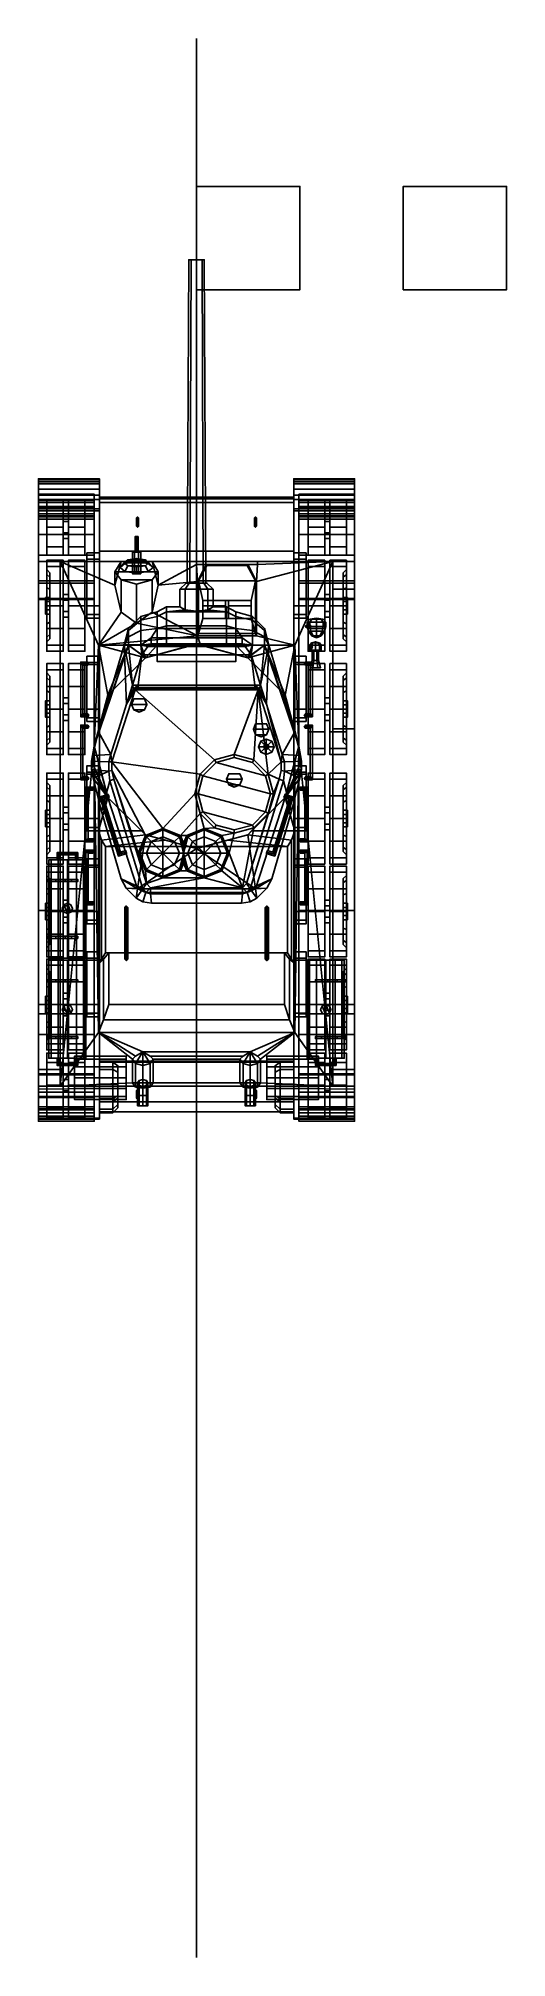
# Model space of a CAD drawing. Header units: millimetres. Extents: x -1.5 to 3, y -11.1 to 7.4.
import ezdxf

# ---------------------------------------------------------------- set-up
doc = ezdxf.new("R2010")
doc.units = ezdxf.units.MM
for name, color, linetype in [('gun', 1, 'Continuous'), ('mantlet', 5, 'Continuous'), ('mg', 1, 'Continuous'), ('mudguards', 6, 'Continuous'), ('tracks', 3, 'Continuous'), ('turret', 2, 'Continuous'), ('wheel', 2, 'Continuous')]:
    doc.layers.add(name, color=color, linetype=linetype)

msp = doc.modelspace()

# ---------------------------------------------------------------- linework, layer by layer
for points in [[(1, 6, 1), (1, 6), (0, 6), (0, 6, 1)], [(1, 6), (1, 5), (0, 5), (0, 6)], [(0, 6), (0, 5), (0, 5, 1), (0, 6, 1)], [(0, 6, 1), (0, 5, 1), (1, 5, 1), (1, 6, 1)], [(1, 5, 1), (1, 5), (1, 6), (1, 6, 1)], [(3, 6), (3, 5), (2, 5), (2, 6)], [(2, 6), (2, 5), (3, 5), (3, 6)], [(0, 5, 1), (0, 5), (1, 5), (1, 5, 1)], [(0.94, 2.975, 0.755), (0.94, 2.99, 0.72), (-0.94, 2.99, 0.72), (-0.94, 2.975, 0.755)], [(0.94, 2.99, 0.72), (0.94, 2.975, 0.685), (-0.94, 2.975, 0.685), (-0.94, 2.99, 0.72)], [(-0.94, 2.975, 0.755), (-0.94, 2.99, 0.72), (-0.94, 2.99, 0.72), (-0.94, 2.975, 0.685)], [(0.94, 2.94, 0.77), (0.94, 2.975, 0.755), (-0.94, 2.975, 0.755), (-0.94, 2.94, 0.77)], [(0.94, 2.975, 0.685), (0.94, 2.94, 0.67), (-0.94, 2.94, 0.67), (-0.94, 2.975, 0.685)], [(-0.94, 2.94, 0.77), (-0.94, 2.975, 0.755), (-0.94, 2.975, 0.685), (-0.94, 2.94, 0.67)], [(0.94, 2.975, 0.685), (0.94, 2.99, 0.72), (0.94, 2.99, 0.72), (0.94, 2.975, 0.755)], [(0.94, 2.94, 0.67), (0.94, 2.975, 0.685), (0.94, 2.975, 0.755), (0.94, 2.94, 0.77)], [(-0.94, 2.47, 0.4), (-0.94, -2.47, 0.4), (-0.94, -2.96, 0.89), (-0.94, 2.94, 0.67)], [(0.94, 2.94, 0.67), (0.94, 2.47, 0.4), (-0.94, 2.47, 0.4), (-0.94, 2.94, 0.67)], [(-0.94, 2.94, 0.77), (-0.94, -2.96, 0.89), (-0.94, -2.734, 1.08), (-0.94, 2.405, 1.08)], [(0.94, 2.37, 1.1), (0.94, 2.94, 0.77), (-0.94, 2.94, 0.77), (-0.94, 2.37, 1.1)], [(-0.94, -2.96, 0.89), (-0.94, 2.94, 0.77), (-0.94, 2.94, 0.67), (-0.94, -2.96, 0.89)], [(-0.57, 2.8, 0.88), (-0.58, 2.79, 0.88), (-0.58, 2.778, 0.908), (-0.57, 2.785, 0.915)], [(-0.57, 2.785, 0.845), (-0.58, 2.778, 0.852), (-0.58, 2.79, 0.88), (-0.57, 2.8, 0.88)], [(-0.58, 2.79, 0.88), (-0.57, 2.78, 0.88), (-0.57, 2.771, 0.901), (-0.58, 2.778, 0.908)], [(-0.58, 2.778, 0.852), (-0.57, 2.771, 0.859), (-0.57, 2.78, 0.88), (-0.58, 2.79, 0.88)], [(-0.56, 2.79, 0.88), (-0.57, 2.8, 0.88), (-0.57, 2.785, 0.915), (-0.56, 2.778, 0.908)], [(-0.56, 2.778, 0.852), (-0.57, 2.785, 0.845), (-0.57, 2.8, 0.88), (-0.56, 2.79, 0.88)], [(-0.57, 2.78, 0.88), (-0.56, 2.79, 0.88), (-0.56, 2.778, 0.908), (-0.57, 2.771, 0.901)], [(-0.57, 2.771, 0.859), (-0.56, 2.778, 0.852), (-0.56, 2.79, 0.88), (-0.57, 2.78, 0.88)], [(0.57, 2.785, 0.845), (0.56, 2.778, 0.852), (0.56, 2.79, 0.88), (0.57, 2.8, 0.88)], [(0.57, 2.8, 0.88), (0.56, 2.79, 0.88), (0.56, 2.778, 0.908), (0.57, 2.785, 0.915)], [(0.56, 2.778, 0.852), (0.57, 2.771, 0.859), (0.57, 2.78, 0.88), (0.56, 2.79, 0.88)], [(0.56, 2.79, 0.88), (0.57, 2.78, 0.88), (0.57, 2.771, 0.901), (0.56, 2.778, 0.908)], [(0.58, 2.778, 0.852), (0.57, 2.785, 0.845), (0.57, 2.8, 0.88), (0.58, 2.79, 0.88)], [(0.58, 2.79, 0.88), (0.57, 2.8, 0.88), (0.57, 2.785, 0.915), (0.58, 2.778, 0.908)], [(0.57, 2.771, 0.859), (0.58, 2.778, 0.852), (0.58, 2.79, 0.88), (0.57, 2.78, 0.88)], [(0.57, 2.78, 0.88), (0.58, 2.79, 0.88), (0.58, 2.778, 0.908), (0.57, 2.771, 0.901)], [(0.94, -2.96, 0.89), (0.94, -2.47, 0.4), (0.94, 2.47, 0.4), (0.94, 2.94, 0.67)], [(0.94, -2.734, 1.08), (0.94, -2.96, 0.89), (0.94, 2.94, 0.77), (0.94, 2.405, 1.08)], [(0.94, -2.96, 0.89), (0.94, 2.94, 0.67), (0.94, 2.94, 0.77), (0.94, -2.96, 0.89)], [(-0.57, 2.785, 0.915), (-0.58, 2.778, 0.908), (-0.58, 2.75, 0.92), (-0.57, 2.75, 0.93)], [(-0.58, 2.778, 0.908), (-0.57, 2.771, 0.901), (-0.57, 2.75, 0.91), (-0.58, 2.75, 0.92)], [(-0.57, 2.75, 0.93), (-0.58, 2.75, 0.92), (-0.58, 2.722, 0.908), (-0.57, 2.715, 0.915)], [(-0.58, 2.75, 0.92), (-0.57, 2.75, 0.91), (-0.57, 2.729, 0.901), (-0.58, 2.722, 0.908)], [(-0.58, 2.722, 0.908), (-0.57, 2.729, 0.901), (-0.57, 2.72, 0.88), (-0.58, 2.71, 0.88)], [(-0.57, 2.715, 0.915), (-0.58, 2.722, 0.908), (-0.58, 2.71, 0.88), (-0.57, 2.7, 0.88)], [(-0.56, 2.778, 0.908), (-0.57, 2.785, 0.915), (-0.57, 2.75, 0.93), (-0.56, 2.75, 0.92)], [(-0.57, 2.771, 0.901), (-0.56, 2.778, 0.908), (-0.56, 2.75, 0.92), (-0.57, 2.75, 0.91)], [(-0.56, 2.75, 0.92), (-0.57, 2.75, 0.93), (-0.57, 2.715, 0.915), (-0.56, 2.722, 0.908)], [(-0.57, 2.75, 0.91), (-0.56, 2.75, 0.92), (-0.56, 2.722, 0.908), (-0.57, 2.729, 0.901)], [(-0.57, 2.729, 0.901), (-0.56, 2.722, 0.908), (-0.56, 2.71, 0.88), (-0.57, 2.72, 0.88)], [(-0.56, 2.722, 0.908), (-0.57, 2.715, 0.915), (-0.57, 2.7, 0.88), (-0.56, 2.71, 0.88)], [(0.57, 2.785, 0.915), (0.56, 2.778, 0.908), (0.56, 2.75, 0.92), (0.57, 2.75, 0.93)], [(0.56, 2.778, 0.908), (0.57, 2.771, 0.901), (0.57, 2.75, 0.91), (0.56, 2.75, 0.92)], [(0.56, 2.75, 0.92), (0.57, 2.75, 0.91), (0.57, 2.729, 0.901), (0.56, 2.722, 0.908)], [(0.57, 2.75, 0.93), (0.56, 2.75, 0.92), (0.56, 2.722, 0.908), (0.57, 2.715, 0.915)], [(0.56, 2.722, 0.908), (0.57, 2.729, 0.901), (0.57, 2.72, 0.88), (0.56, 2.71, 0.88)], [(0.57, 2.715, 0.915), (0.56, 2.722, 0.908), (0.56, 2.71, 0.88), (0.57, 2.7, 0.88)], [(0.58, 2.778, 0.908), (0.57, 2.785, 0.915), (0.57, 2.75, 0.93), (0.58, 2.75, 0.92)], [(0.57, 2.771, 0.901), (0.58, 2.778, 0.908), (0.58, 2.75, 0.92), (0.57, 2.75, 0.91)], [(0.57, 2.75, 0.91), (0.58, 2.75, 0.92), (0.58, 2.722, 0.908), (0.57, 2.729, 0.901)], [(0.58, 2.75, 0.92), (0.57, 2.75, 0.93), (0.57, 2.715, 0.915), (0.58, 2.722, 0.908)], [(0.57, 2.729, 0.901), (0.58, 2.722, 0.908), (0.58, 2.71, 0.88), (0.57, 2.72, 0.88)], [(0.58, 2.722, 0.908), (0.57, 2.715, 0.915), (0.57, 2.7, 0.88), (0.58, 2.71, 0.88)], [(-0.94, 2.451, 0.555), (-0.94, 2.451, 0.485), (-1.06, 2.451, 0.485), (-1.06, 2.451, 0.555)], [(-0.94, 2.451, 0.485), (-0.94, 2.39, 0.45), (-1.06, 2.39, 0.45), (-1.06, 2.451, 0.485)], [(-0.94, 2.39, 0.59), (-0.94, 2.451, 0.555), (-1.06, 2.451, 0.555), (-1.06, 2.39, 0.59)], [(-1.06, 2.39, 0.45), (-1.06, 2.37, 0.45), (-1.06, 2.39, 0.59), (-1.06, 2.451, 0.555)], [(-1.06, 2.451, 0.485), (-1.06, 2.39, 0.45), (-1.06, 2.451, 0.555), (-1.06, 2.451, 0.485)], [(0.94, 2.47, 0.4), (0.94, -2.47, 0.4), (-0.94, -2.47, 0.4), (-0.94, 2.47, 0.4)], [(1.06, 2.39, 0.59), (1.06, 2.451, 0.555), (0.94, 2.451, 0.555), (0.94, 2.39, 0.59)], [(1.06, 2.451, 0.555), (1.06, 2.451, 0.485), (0.94, 2.451, 0.485), (0.94, 2.451, 0.555)], [(1.06, 2.451, 0.485), (1.06, 2.39, 0.45), (0.94, 2.39, 0.45), (0.94, 2.451, 0.485)], [(1.06, 2.451, 0.555), (1.06, 2.39, 0.59), (1.06, 2.37, 0.45), (1.06, 2.39, 0.45)], [(1.06, 2.451, 0.485), (1.06, 2.451, 0.555), (1.06, 2.39, 0.45), (1.06, 2.451, 0.485)], [(-1.32, 2.37, 1.1), (-1.32, -2.71, 1.1), (-0.99, 0.58, 1.51), (-0.95, 1.56, 1.56)], [(-0.73, 1.877, 1.38), (-0.79, 2.141, 1.23), (-1.32, 2.37, 1.1), (-0.95, 1.56, 1.56)], [(-0.79, 2.141, 1.23), (-0.73, 2.37, 1.1), (-0.73, 2.37, 1.1), (-1.32, 2.37, 1.1)], [(-1.06, 2.39, 0.59), (-1.06, 1.94, 0.59), (-0.94, 1.94, 0.59), (-0.94, 2.39, 0.59)], [(-1.06, 2.37, 0.45), (-1.06, 1.94, 0.35), (-1.06, 1.94, 0.59), (-1.06, 2.39, 0.59)], [(-0.94, 2.39, 0.45), (-0.94, 2.37, 0.45), (-1.06, 2.37, 0.45), (-1.06, 2.39, 0.45)], [(-0.94, 2.37, 0.45), (-0.94, 1.94, 0.35), (-1.06, 1.94, 0.35), (-1.06, 2.37, 0.45)], [(-0.79, 2.27, 1.23), (-0.73, 2.37, 1.1), (-0.73, 2.37, 1.1), (-0.79, 2.141, 1.23)], [(-0.37, 2.27, 1.23), (-0.43, 2.37, 1.1), (-0.73, 2.37, 1.1), (-0.79, 2.27, 1.23)], [(-0.73, 2.19, 1.38), (-0.79, 2.27, 1.23), (-0.79, 2.141, 1.23), (-0.73, 1.877, 1.38)], [(-0.43, 2.19, 1.38), (-0.37, 2.27, 1.23), (-0.79, 2.27, 1.23), (-0.73, 2.19, 1.38)], [(-0.43, 2.37, 1.1), (-0.37, 2.27, 1.23), (-0.37, 2.141, 1.23), (-0.43, 2.37, 1.1)], [(-0.43, 2.37, 1.1), (-0.37, 2.141, 1.23), (0, 2.34, 1.117), (0, 2.37, 1.1)], [(-0.37, 2.27, 1.23), (-0.43, 2.19, 1.38), (-0.43, 1.877, 1.38), (-0.37, 2.141, 1.23)], [(-0.37, 2.141, 1.23), (-0.37, 2.141, 1.23), (0.01, 2.176, 1.21), (0, 2.34, 1.117)], [(0, 2.37, 1.1), (0, 2.34, 1.117), (0, 2.34, 1.15), (0, 2.37, 1.13)], [(0, 2.37, 1.13), (0, 2.34, 1.15), (0.59, 2.34, 1.15), (0.59, 2.37, 1.13)], [(0.59, 2.37, 1.13), (0.59, 2.37, 1.1), (0, 2.37, 1.1), (0, 2.37, 1.13)], [(0, 2.34, 1.15), (0, 2.34, 1.117), (0.59, 2.34, 1.117), (0.59, 2.34, 1.15)], [(0, 2.34, 1.117), (0.09, 2.335, 1.12), (0.5, 2.335, 1.12), (0.59, 2.34, 1.117)], [(0, 2.34, 1.117), (0.01, 2.176, 1.21), (0.09, 2.335, 1.12)], [(0.1, 2.33, 1.14), (0.09, 2.335, 1.12), (0.01, 2.176, 1.21), (0.02, 2.18, 1.23)], [(0.57, 2.18, 1.23), (0.49, 2.33, 1.14), (0.1, 2.33, 1.14), (0.02, 2.18, 1.23)], [(0.49, 2.33, 1.14), (0.5, 2.335, 1.12), (0.09, 2.335, 1.12), (0.1, 2.33, 1.14)], [(0.58, 2.176, 1.21), (0.5, 2.335, 1.12), (0.49, 2.33, 1.14), (0.57, 2.18, 1.23)], [(0.5, 2.335, 1.12), (0.58, 2.176, 1.21), (0.59, 2.34, 1.117)], [(0.58, 2.176, 1.21), (0.58, 1.648, 1.51), (0.95, 1.56, 1.56), (1.32, 2.37, 1.1)], [(0.59, 2.34, 1.117), (0.58, 2.176, 1.21), (1.32, 2.37, 1.1)], [(0.59, 2.34, 1.15), (0.59, 2.34, 1.117), (0.59, 2.37, 1.1), (0.59, 2.37, 1.13)], [(0.59, 2.37, 1.1), (0.59, 2.34, 1.117), (1.32, 2.37, 1.1)], [(0.94, 2.39, 0.59), (0.94, 1.94, 0.59), (1.06, 1.94, 0.59), (1.06, 2.39, 0.59)], [(1.06, 2.39, 0.45), (1.06, 2.37, 0.45), (0.94, 2.37, 0.45), (0.94, 2.39, 0.45)], [(1.06, 2.37, 0.45), (1.06, 1.94, 0.35), (0.94, 1.94, 0.35), (0.94, 2.37, 0.45)], [(0.99, 0.58, 1.51), (1.32, -2.71, 1.1), (1.32, 2.37, 1.1), (0.95, 1.56, 1.56)], [(1.06, 1.94, 0.59), (1.06, 1.94, 0.35), (1.06, 2.37, 0.45), (1.06, 2.39, 0.59)], [(-0.94, 1.855, 0.385), (-0.94, 1.94, 0.35), (-0.94, 2.155, 0.4), (-0.94, 1.849, 0.4)], [(-0.58, 2.15, 1.44), (-0.73, 2.19, 1.38), (-0.73, 1.877, 1.38), (-0.58, 1.771, 1.44)], [(-0.58, 2.15, 1.44), (-0.43, 2.19, 1.38), (-0.73, 2.19, 1.38), (-0.58, 2.15, 1.44)], [(-0.43, 2.19, 1.38), (-0.58, 2.15, 1.44), (-0.58, 1.771, 1.44), (-0.43, 1.877, 1.38)], [(-0.37, 2.141, 1.23), (-0.43, 1.877, 1.38), (0.01, 1.648, 1.51), (0.01, 2.176, 1.21)], [(0.02, 2.18, 1.23), (0.01, 2.176, 1.21), (0.01, 1.648, 1.51), (0.02, 1.67, 1.51)], [(0.57, 1.67, 1.51), (0.57, 2.18, 1.23), (0.02, 2.18, 1.23), (0.02, 1.67, 1.51)], [(0.02, 2.18, 1.23), (0.02, 1.67, 1.51), (0.06, 1.816, 1.43), (0.06, 1.99, 1.334)], [(0.02, 2.18, 1.23), (0.06, 1.99, 1.334), (0.53, 1.99, 1.334), (0.57, 2.18, 1.23)], [(0.53, 1.99, 1.334), (0.53, 1.816, 1.43), (0.57, 1.67, 1.51), (0.57, 2.18, 1.23)], [(0.58, 1.648, 1.51), (0.58, 2.176, 1.21), (0.57, 2.18, 1.23), (0.57, 1.67, 1.51)], [(0.94, 2.155, 0.4), (0.94, 1.94, 0.35), (0.94, 1.855, 0.385), (0.94, 1.849, 0.4)], [(1.32, 2.1, 1.1), (1.32, 0.75, 1.1), (1.32, 0.75, 1.27), (1.32, 2.1, 1.27)], [(1.53, 2.1, 1.27), (1.53, 2.1, 1.1), (1.32, 2.1, 1.1), (1.32, 2.1, 1.27)], [(1.32, 2.1, 1.27), (1.32, 0.75, 1.27), (1.53, 0.75, 1.27), (1.53, 2.1, 1.27)], [(1.53, 0.75, 1.27), (1.53, 0.75, 1.1), (1.53, 2.1, 1.1), (1.53, 2.1, 1.27)], [(-0.94, 1.94, 0.35), (-0.94, 1.855, 0.385), (-1.06, 1.855, 0.385), (-1.06, 1.94, 0.35)], [(-0.94, 1.855, 0.555), (-0.94, 1.94, 0.59), (-1.06, 1.94, 0.59), (-1.06, 1.855, 0.555)], [(-1.06, 1.855, 0.555), (-1.06, 1.94, 0.59), (-1.06, 1.94, 0.35), (-1.06, 1.855, 0.385)], [(-0.58, 1.771, 1.44), (-0.73, 1.877, 1.38), (-0.95, 1.56, 1.56)], [(0.01, 1.648, 1.51), (-0.43, 1.877, 1.38), (-0.58, 1.771, 1.44)], [(0.06, 1.99, 1.4), (0.06, 1.99, 1.334), (0.06, 1.816, 1.43), (0.06, 1.94, 1.43)], [(0.28, 1.94, 1.43), (0.28, 1.99, 1.4), (0.06, 1.99, 1.4), (0.06, 1.94, 1.43)], [(0.28, 1.99, 1.4), (0.28, 1.99, 1.334), (0.06, 1.99, 1.334), (0.06, 1.99, 1.4)], [(0.06, 1.94, 1.43), (0.06, 1.816, 1.43), (0.28, 1.816, 1.43), (0.28, 1.94, 1.43)], [(0.28, 1.816, 1.43), (0.28, 1.99, 1.334), (0.28, 1.99, 1.4), (0.28, 1.94, 1.43)], [(0.28, 1.99, 1.334), (0.28, 1.816, 1.43), (0.31, 1.816, 1.43), (0.31, 1.99, 1.334)], [(0.53, 1.94, 1.43), (0.53, 1.99, 1.4), (0.31, 1.99, 1.4), (0.31, 1.94, 1.43)], [(0.31, 1.99, 1.4), (0.31, 1.99, 1.334), (0.31, 1.816, 1.43), (0.31, 1.94, 1.43)], [(0.53, 1.99, 1.4), (0.53, 1.99, 1.334), (0.31, 1.99, 1.334), (0.31, 1.99, 1.4)], [(0.31, 1.94, 1.43), (0.31, 1.816, 1.43), (0.53, 1.816, 1.43), (0.53, 1.94, 1.43)], [(0.53, 1.816, 1.43), (0.53, 1.99, 1.334), (0.53, 1.99, 1.4), (0.53, 1.94, 1.43)], [(1.06, 1.855, 0.555), (1.06, 1.94, 0.59), (0.94, 1.94, 0.59), (0.94, 1.855, 0.555)], [(1.06, 1.94, 0.35), (1.06, 1.855, 0.385), (0.94, 1.855, 0.385), (0.94, 1.94, 0.35)], [(1.06, 1.855, 0.385), (1.06, 1.94, 0.35), (1.06, 1.94, 0.59), (1.06, 1.855, 0.555)], [(-0.94, 1.82, 0.47), (-0.94, 1.855, 0.555), (-1.06, 1.855, 0.555), (-1.06, 1.82, 0.47)], [(-0.94, 1.855, 0.385), (-0.94, 1.82, 0.47), (-1.06, 1.82, 0.47), (-1.06, 1.855, 0.385)], [(-1.06, 1.82, 0.47), (-1.06, 1.855, 0.555), (-1.06, 1.855, 0.385), (-1.06, 1.82, 0.47)], [(0.01, 1.648, 1.51), (-0.58, 1.771, 1.44), (-0.95, 1.56, 1.56)], [(0.06, 1.816, 1.43), (0.02, 1.67, 1.51), (0.57, 1.67, 1.51), (0.53, 1.816, 1.43)], [(1.06, 1.82, 0.47), (1.06, 1.855, 0.555), (0.94, 1.855, 0.555), (0.94, 1.82, 0.47)], [(1.06, 1.855, 0.385), (1.06, 1.82, 0.47), (0.94, 1.82, 0.47), (0.94, 1.855, 0.385)], [(1.096, 1.74, 1.471), (1.103, 1.75, 1.463), (1.061, 1.75, 1.421), (1.054, 1.74, 1.428)], [(1.103, 1.73, 1.463), (1.096, 1.74, 1.471), (1.054, 1.74, 1.428), (1.061, 1.73, 1.421)], [(1.06, 1.82, 0.47), (1.06, 1.855, 0.385), (1.06, 1.855, 0.555), (1.06, 1.82, 0.47)], [(1.103, 1.75, 1.463), (1.111, 1.74, 1.456), (1.061, 1.74, 1.407), (1.061, 1.75, 1.421)], [(1.111, 1.74, 1.456), (1.103, 1.73, 1.463), (1.061, 1.73, 1.421), (1.061, 1.74, 1.407)], [(1.115, 1.81, 1.475), (1.096, 1.78, 1.456), (1.07, 1.78, 1.52), (1.096, 1.81, 1.52)], [(1.096, 1.81, 1.52), (1.07, 1.78, 1.52), (1.096, 1.78, 1.584), (1.115, 1.81, 1.565)], [(1.096, 1.78, 1.584), (1.07, 1.78, 1.52), (1.07, 1.74, 1.52), (1.096, 1.74, 1.584)], [(1.07, 1.78, 1.52), (1.096, 1.78, 1.456), (1.096, 1.74, 1.456), (1.07, 1.74, 1.52)], [(1.082, 1.695, 1.52), (1.07, 1.74, 1.52), (1.096, 1.74, 1.456), (1.105, 1.695, 1.465)], [(1.105, 1.695, 1.575), (1.096, 1.74, 1.584), (1.07, 1.74, 1.52), (1.082, 1.695, 1.52)], [(1.115, 1.65, 1.52), (1.082, 1.695, 1.52), (1.105, 1.695, 1.465), (1.128, 1.65, 1.488)], [(1.128, 1.65, 1.552), (1.105, 1.695, 1.575), (1.082, 1.695, 1.52), (1.115, 1.65, 1.52)], [(1.16, 1.82, 1.52), (1.115, 1.81, 1.475), (1.096, 1.81, 1.52), (1.16, 1.82, 1.52)], [(1.16, 1.82, 1.52), (1.096, 1.81, 1.52), (1.115, 1.81, 1.565), (1.16, 1.82, 1.52)], [(1.16, 1.81, 1.456), (1.16, 1.78, 1.43), (1.096, 1.78, 1.456), (1.115, 1.81, 1.475)], [(1.115, 1.81, 1.565), (1.096, 1.78, 1.584), (1.16, 1.78, 1.61), (1.16, 1.81, 1.584)], [(1.16, 1.78, 1.61), (1.096, 1.78, 1.584), (1.096, 1.74, 1.584), (1.16, 1.74, 1.61)], [(1.096, 1.78, 1.456), (1.16, 1.78, 1.43), (1.16, 1.74, 1.43), (1.096, 1.74, 1.456)], [(1.105, 1.695, 1.465), (1.096, 1.74, 1.456), (1.16, 1.74, 1.43), (1.16, 1.695, 1.442)], [(1.16, 1.695, 1.598), (1.16, 1.74, 1.61), (1.096, 1.74, 1.584), (1.105, 1.695, 1.575)], [(1.128, 1.65, 1.488), (1.105, 1.695, 1.465), (1.16, 1.695, 1.442), (1.16, 1.65, 1.475)], [(1.16, 1.65, 1.565), (1.16, 1.695, 1.598), (1.105, 1.695, 1.575), (1.128, 1.65, 1.552)], [(1.16, 1.82, 1.52), (1.16, 1.81, 1.456), (1.115, 1.81, 1.475), (1.16, 1.82, 1.52)], [(1.16, 1.82, 1.52), (1.115, 1.81, 1.565), (1.16, 1.81, 1.584), (1.16, 1.82, 1.52)], [(1.16, 1.82, 1.52), (1.224, 1.81, 1.52), (1.205, 1.81, 1.475), (1.16, 1.82, 1.52)], [(1.16, 1.82, 1.52), (1.205, 1.81, 1.475), (1.16, 1.81, 1.456), (1.16, 1.82, 1.52)], [(1.16, 1.82, 1.52), (1.16, 1.81, 1.584), (1.205, 1.81, 1.565), (1.16, 1.82, 1.52)], [(1.16, 1.82, 1.52), (1.205, 1.81, 1.565), (1.224, 1.81, 1.52), (1.16, 1.82, 1.52)], [(1.205, 1.81, 1.475), (1.224, 1.78, 1.456), (1.16, 1.78, 1.43), (1.16, 1.81, 1.456)], [(1.16, 1.81, 1.584), (1.16, 1.78, 1.61), (1.224, 1.78, 1.584), (1.205, 1.81, 1.565)], [(1.224, 1.78, 1.584), (1.16, 1.78, 1.61), (1.16, 1.74, 1.61), (1.224, 1.74, 1.584)], [(1.16, 1.78, 1.43), (1.224, 1.78, 1.456), (1.224, 1.74, 1.456), (1.16, 1.74, 1.43)], [(1.16, 1.695, 1.442), (1.16, 1.74, 1.43), (1.224, 1.74, 1.456), (1.215, 1.695, 1.465)], [(1.215, 1.695, 1.575), (1.224, 1.74, 1.584), (1.16, 1.74, 1.61), (1.16, 1.695, 1.598)], [(1.16, 1.65, 1.475), (1.16, 1.695, 1.442), (1.215, 1.695, 1.465), (1.192, 1.65, 1.488)], [(1.192, 1.65, 1.552), (1.215, 1.695, 1.575), (1.16, 1.695, 1.598), (1.16, 1.65, 1.565)], [(1.192, 1.65, 1.488), (1.215, 1.695, 1.465), (1.238, 1.695, 1.52), (1.205, 1.65, 1.52)], [(1.205, 1.65, 1.52), (1.238, 1.695, 1.52), (1.215, 1.695, 1.575), (1.192, 1.65, 1.552)], [(1.224, 1.81, 1.52), (1.25, 1.78, 1.52), (1.224, 1.78, 1.456), (1.205, 1.81, 1.475)], [(1.205, 1.81, 1.565), (1.224, 1.78, 1.584), (1.25, 1.78, 1.52), (1.224, 1.81, 1.52)], [(1.215, 1.695, 1.465), (1.224, 1.74, 1.456), (1.25, 1.74, 1.52), (1.238, 1.695, 1.52)], [(1.238, 1.695, 1.52), (1.25, 1.74, 1.52), (1.224, 1.74, 1.584), (1.215, 1.695, 1.575)], [(1.25, 1.78, 1.52), (1.224, 1.78, 1.584), (1.224, 1.74, 1.584), (1.25, 1.74, 1.52)], [(1.224, 1.78, 1.456), (1.25, 1.78, 1.52), (1.25, 1.74, 1.52), (1.224, 1.74, 1.456)], [(-0.95, 1.56, 1.56), (-0.99, 0.58, 1.51), (-0.95, 0.729, 1.56)], [(0, 1.57, 1.554), (0.01, 1.648, 1.51), (-0.95, 1.56, 1.56)], [(0, 1.57, 1.554), (-0.95, 1.56, 1.56), (-0.037, 1.56, 1.56)], [(-0.037, 1.56, 1.56), (-0.95, 1.56, 1.56), (-0.495, 1.437, 1.56)], [(-0.495, 1.437, 1.56), (-0.95, 1.56, 1.56), (-0.857, 1.075, 1.56)], [(-0.857, 1.075, 1.56), (-0.95, 1.56, 1.56), (-0.95, 0.729, 1.56)], [(0.037, 1.56, 1.56), (0.01, 1.648, 1.51), (0, 1.57, 1.554)], [(0.02, 1.67, 1.51), (0.01, 1.648, 1.51), (0.58, 1.648, 1.51), (0.57, 1.67, 1.51)], [(0.01, 1.648, 1.51), (0.037, 1.56, 1.56), (0.95, 1.56, 1.56), (0.58, 1.648, 1.51)], [(0.95, 1.56, 1.56), (0.95, 1.56, 1.56), (0.037, 1.56, 1.56), (0.495, 1.437, 1.56)], [(0.95, 1.56, 1.56), (0.95, 1.56, 1.56), (0.495, 1.437, 1.56), (0.857, 1.075, 1.56)], [(0.95, 1.56, 1.56), (0.95, 1.56, 1.56), (0.857, 1.075, 1.56), (0.95, 0.729, 1.56)], [(0.95, 1.56, 1.56), (0.95, 1.56, 1.56), (0.95, 0.729, 1.56), (0.99, 0.58, 1.51)], [(1.108, 1.54, 1.312), (1.115, 1.55, 1.305), (1.101, 1.55, 1.291), (1.093, 1.54, 1.298)], [(1.115, 1.53, 1.305), (1.108, 1.54, 1.312), (1.093, 1.54, 1.298), (1.101, 1.53, 1.291)], [(1.111, 1.58, 1.34), (1.095, 1.56, 1.34), (1.111, 1.56, 1.379), (1.123, 1.58, 1.367)], [(1.123, 1.58, 1.312), (1.111, 1.56, 1.301), (1.095, 1.56, 1.34), (1.111, 1.58, 1.34)], [(1.111, 1.51, 1.301), (1.095, 1.51, 1.34), (1.095, 1.56, 1.34), (1.111, 1.56, 1.301)], [(1.095, 1.51, 1.34), (1.111, 1.51, 1.379), (1.111, 1.56, 1.379), (1.095, 1.56, 1.34)], [(1.189, 1.51, 1.301), (1.095, 1.51, 1.34), (1.111, 1.51, 1.301), (1.15, 1.51, 1.285)], [(1.205, 1.51, 1.34), (1.111, 1.51, 1.379), (1.095, 1.51, 1.34), (1.189, 1.51, 1.301)], [(1.115, 1.55, 1.305), (1.122, 1.54, 1.298), (1.108, 1.54, 1.283), (1.101, 1.55, 1.291)], [(1.122, 1.54, 1.298), (1.115, 1.53, 1.305), (1.101, 1.53, 1.291), (1.108, 1.54, 1.283)], [(1.15, 1.59, 1.34), (1.111, 1.58, 1.34), (1.123, 1.58, 1.367), (1.15, 1.59, 1.34)], [(1.15, 1.59, 1.34), (1.123, 1.58, 1.312), (1.111, 1.58, 1.34), (1.15, 1.59, 1.34)], [(1.123, 1.58, 1.367), (1.111, 1.56, 1.379), (1.15, 1.56, 1.395), (1.15, 1.58, 1.379)], [(1.15, 1.58, 1.301), (1.15, 1.56, 1.285), (1.111, 1.56, 1.301), (1.123, 1.58, 1.312)], [(1.15, 1.51, 1.285), (1.111, 1.51, 1.301), (1.111, 1.56, 1.301), (1.15, 1.56, 1.285)], [(1.111, 1.51, 1.379), (1.15, 1.51, 1.395), (1.15, 1.56, 1.395), (1.111, 1.56, 1.379)], [(1.189, 1.51, 1.379), (1.15, 1.51, 1.395), (1.111, 1.51, 1.379), (1.205, 1.51, 1.34)], [(1.16, 1.63, 1.52), (1.115, 1.65, 1.52), (1.128, 1.65, 1.488), (1.16, 1.63, 1.52)], [(1.16, 1.63, 1.52), (1.128, 1.65, 1.552), (1.115, 1.65, 1.52), (1.16, 1.63, 1.52)], [(1.135, 1.41, 1.314), (1.12, 1.41, 1.34), (1.12, 1.51, 1.34), (1.135, 1.51, 1.314)], [(1.12, 1.41, 1.34), (1.135, 1.41, 1.366), (1.135, 1.51, 1.366), (1.12, 1.51, 1.34)], [(1.15, 1.59, 1.34), (1.123, 1.58, 1.367), (1.15, 1.58, 1.379), (1.15, 1.59, 1.34)], [(1.15, 1.59, 1.34), (1.15, 1.58, 1.301), (1.123, 1.58, 1.312), (1.15, 1.59, 1.34)], [(1.16, 1.63, 1.52), (1.128, 1.65, 1.488), (1.16, 1.65, 1.475), (1.16, 1.63, 1.52)], [(1.16, 1.63, 1.52), (1.16, 1.65, 1.565), (1.128, 1.65, 1.552), (1.16, 1.63, 1.52)], [(1.165, 1.41, 1.314), (1.135, 1.41, 1.314), (1.135, 1.51, 1.314), (1.165, 1.51, 1.314)], [(1.135, 1.41, 1.366), (1.165, 1.41, 1.366), (1.165, 1.51, 1.366), (1.135, 1.51, 1.366)], [(1.15, 1.59, 1.34), (1.15, 1.58, 1.379), (1.177, 1.58, 1.367), (1.15, 1.59, 1.34)], [(1.15, 1.59, 1.34), (1.177, 1.58, 1.367), (1.189, 1.58, 1.34), (1.15, 1.59, 1.34)], [(1.15, 1.59, 1.34), (1.189, 1.58, 1.34), (1.177, 1.58, 1.312), (1.15, 1.59, 1.34)], [(1.15, 1.59, 1.34), (1.177, 1.58, 1.312), (1.15, 1.58, 1.301), (1.15, 1.59, 1.34)], [(1.15, 1.58, 1.379), (1.15, 1.56, 1.395), (1.189, 1.56, 1.379), (1.177, 1.58, 1.367)], [(1.177, 1.58, 1.312), (1.189, 1.56, 1.301), (1.15, 1.56, 1.285), (1.15, 1.58, 1.301)], [(1.189, 1.51, 1.301), (1.15, 1.51, 1.285), (1.15, 1.56, 1.285), (1.189, 1.56, 1.301)], [(1.15, 1.51, 1.395), (1.189, 1.51, 1.379), (1.189, 1.56, 1.379), (1.15, 1.56, 1.395)], [(1.16, 1.63, 1.52), (1.16, 1.65, 1.475), (1.192, 1.65, 1.488), (1.16, 1.63, 1.52)], [(1.16, 1.63, 1.52), (1.192, 1.65, 1.488), (1.205, 1.65, 1.52), (1.16, 1.63, 1.52)], [(1.16, 1.63, 1.52), (1.205, 1.65, 1.52), (1.192, 1.65, 1.552), (1.16, 1.63, 1.52)], [(1.16, 1.63, 1.52), (1.192, 1.65, 1.552), (1.16, 1.65, 1.565), (1.16, 1.63, 1.52)], [(1.18, 1.41, 1.34), (1.165, 1.41, 1.314), (1.165, 1.51, 1.314), (1.18, 1.51, 1.34)], [(1.165, 1.41, 1.366), (1.18, 1.41, 1.34), (1.18, 1.51, 1.34), (1.165, 1.51, 1.366)], [(1.177, 1.58, 1.367), (1.189, 1.56, 1.379), (1.205, 1.56, 1.34), (1.189, 1.58, 1.34)], [(1.189, 1.58, 1.34), (1.205, 1.56, 1.34), (1.189, 1.56, 1.301), (1.177, 1.58, 1.312)], [(1.205, 1.51, 1.34), (1.189, 1.51, 1.301), (1.189, 1.56, 1.301), (1.205, 1.56, 1.34)], [(1.189, 1.51, 1.379), (1.205, 1.51, 1.34), (1.205, 1.56, 1.34), (1.189, 1.56, 1.379)], [(-1.043, 1.38, 1.424), (-1.053, 1.395, 1.413), (-1.121, 1.395, 1.481), (-1.099, 1.38, 1.481)], [(-1.053, 1.395, 1.413), (-1.064, 1.38, 1.403), (-1.121, 1.38, 1.459), (-1.121, 1.395, 1.481)], [(-1.121, 0.88, 1.459), (-1.121, 0.865, 1.481), (-1.121, 1.395, 1.481), (-1.121, 1.38, 1.459)], [(-1.121, 0.865, 1.481), (-1.099, 0.88, 1.481), (-1.099, 1.38, 1.481), (-1.121, 1.395, 1.481)], [(-1.064, 1.38, 1.403), (-1.053, 1.365, 1.413), (-1.099, 1.365, 1.459), (-1.121, 1.38, 1.459)], [(-1.099, 0.895, 1.459), (-1.121, 0.88, 1.459), (-1.121, 1.38, 1.459), (-1.099, 1.365, 1.459)], [(-1.053, 1.365, 1.413), (-1.043, 1.38, 1.424), (-1.099, 1.38, 1.481), (-1.099, 1.365, 1.459)], [(-1.099, 0.88, 1.481), (-1.099, 0.895, 1.459), (-1.099, 1.365, 1.459), (-1.099, 1.38, 1.481)], [(-1.06, 1.451, 0.485), (-1.06, 1.39, 0.45), (-1.06, 1.451, 0.555), (-1.06, 1.451, 0.485)], [(-1.06, 1.39, 0.45), (-1.06, 1.37, 0.45), (-1.06, 1.39, 0.59), (-1.06, 1.451, 0.555)], [(-0.94, 1.451, 0.555), (-0.94, 1.451, 0.485), (-1.06, 1.451, 0.485), (-1.06, 1.451, 0.555)], [(-0.94, 1.451, 0.485), (-0.94, 1.39, 0.45), (-1.06, 1.39, 0.45), (-1.06, 1.451, 0.485)], [(-0.94, 1.39, 0.59), (-0.94, 1.451, 0.555), (-1.06, 1.451, 0.555), (-1.06, 1.39, 0.59)], [(-1.06, 1.37, 0.45), (-1.06, 0.94, 0.35), (-1.06, 0.94, 0.59), (-1.06, 1.39, 0.59)], [(-0.94, 1.39, 0.45), (-0.94, 1.37, 0.45), (-1.06, 1.37, 0.45), (-1.06, 1.39, 0.45)], [(-1.06, 1.39, 0.59), (-1.06, 0.94, 0.59), (-0.94, 0.94, 0.59), (-0.94, 1.39, 0.59)], [(-0.94, 1.37, 0.45), (-0.94, 0.94, 0.35), (-1.06, 0.94, 0.35), (-1.06, 1.37, 0.45)], [(1.06, 1.451, 0.555), (1.06, 1.451, 0.485), (0.94, 1.451, 0.485), (0.94, 1.451, 0.555)], [(1.06, 1.451, 0.485), (1.06, 1.39, 0.45), (0.94, 1.39, 0.45), (0.94, 1.451, 0.485)], [(1.06, 1.39, 0.59), (1.06, 1.451, 0.555), (0.94, 1.451, 0.555), (0.94, 1.39, 0.59)], [(1.06, 1.39, 0.45), (1.06, 1.37, 0.45), (0.94, 1.37, 0.45), (0.94, 1.39, 0.45)], [(0.94, 1.39, 0.59), (0.94, 0.94, 0.59), (1.06, 0.94, 0.59), (1.06, 1.39, 0.59)], [(1.06, 1.37, 0.45), (1.06, 0.94, 0.35), (0.94, 0.94, 0.35), (0.94, 1.37, 0.45)], [(1.053, 1.395, 1.413), (1.043, 1.38, 1.424), (1.099, 1.38, 1.481), (1.121, 1.395, 1.481)], [(1.043, 1.38, 1.424), (1.053, 1.365, 1.413), (1.099, 1.365, 1.459), (1.099, 1.38, 1.481)], [(1.064, 1.38, 1.403), (1.053, 1.395, 1.413), (1.121, 1.395, 1.481), (1.121, 1.38, 1.459)], [(1.053, 1.365, 1.413), (1.064, 1.38, 1.403), (1.121, 1.38, 1.459), (1.099, 1.365, 1.459)], [(1.06, 1.451, 0.485), (1.06, 1.451, 0.555), (1.06, 1.39, 0.45), (1.06, 1.451, 0.485)], [(1.06, 1.451, 0.555), (1.06, 1.39, 0.59), (1.06, 1.37, 0.45), (1.06, 1.39, 0.45)], [(1.06, 0.94, 0.59), (1.06, 0.94, 0.35), (1.06, 1.37, 0.45), (1.06, 1.39, 0.59)], [(1.121, 1.395, 1.481), (1.099, 1.38, 1.481), (1.099, 0.88, 1.481), (1.121, 0.865, 1.481)], [(1.099, 1.38, 1.481), (1.099, 1.365, 1.459), (1.099, 0.895, 1.459), (1.099, 0.88, 1.481)], [(1.099, 1.365, 1.459), (1.121, 1.38, 1.459), (1.121, 0.88, 1.459), (1.099, 0.895, 1.459)], [(1.135, 1.41, 1.366), (1.12, 1.41, 1.34), (1.1, 1.34, 1.34), (1.125, 1.34, 1.383)], [(1.12, 1.41, 1.34), (1.135, 1.41, 1.314), (1.125, 1.34, 1.297), (1.1, 1.34, 1.34)], [(1.125, 1.34, 1.297), (1.175, 1.34, 1.297), (1.2, 1.34, 1.34), (1.1, 1.34, 1.34)], [(1.1, 1.34, 1.34), (1.2, 1.34, 1.34), (1.175, 1.34, 1.383), (1.125, 1.34, 1.383)], [(1.121, 1.38, 1.459), (1.121, 1.395, 1.481), (1.121, 0.865, 1.481), (1.121, 0.88, 1.459)], [(1.165, 1.41, 1.366), (1.135, 1.41, 1.366), (1.125, 1.34, 1.383), (1.175, 1.34, 1.383)], [(1.135, 1.41, 1.314), (1.165, 1.41, 1.314), (1.175, 1.34, 1.297), (1.125, 1.34, 1.297)], [(1.18, 1.41, 1.34), (1.165, 1.41, 1.366), (1.175, 1.34, 1.383), (1.2, 1.34, 1.34)], [(1.165, 1.41, 1.314), (1.18, 1.41, 1.34), (1.2, 1.34, 1.34), (1.175, 1.34, 1.297)], [(-0.94, 0.855, 0.385), (-0.94, 0.94, 0.35), (-0.94, 1.155, 0.4), (-0.94, 0.849, 0.4)], [(0.94, 1.155, 0.4), (0.94, 0.94, 0.35), (0.94, 0.855, 0.385), (0.94, 0.849, 0.4)], [(-1.06, 0.855, 0.555), (-1.06, 0.94, 0.59), (-1.06, 0.94, 0.35), (-1.06, 0.855, 0.385)], [(-0.94, 0.94, 0.35), (-0.94, 0.855, 0.385), (-1.06, 0.855, 0.385), (-1.06, 0.94, 0.35)], [(-0.94, 0.855, 0.555), (-0.94, 0.94, 0.59), (-1.06, 0.94, 0.59), (-1.06, 0.855, 0.555)], [(1.06, 0.94, 0.35), (1.06, 0.855, 0.385), (0.94, 0.855, 0.385), (0.94, 0.94, 0.35)], [(1.06, 0.855, 0.555), (1.06, 0.94, 0.59), (0.94, 0.94, 0.59), (0.94, 0.855, 0.555)], [(1.06, 0.855, 0.385), (1.06, 0.94, 0.35), (1.06, 0.94, 0.59), (1.06, 0.855, 0.555)], [(-1.053, 0.895, 1.413), (-1.064, 0.88, 1.403), (-1.121, 0.88, 1.459), (-1.099, 0.895, 1.459)], [(-1.064, 0.88, 1.403), (-1.053, 0.865, 1.413), (-1.121, 0.865, 1.481), (-1.121, 0.88, 1.459)], [(-1.053, 0.865, 1.413), (-1.043, 0.88, 1.424), (-1.099, 0.88, 1.481), (-1.121, 0.865, 1.481)], [(-1.043, 0.77, 1.424), (-1.053, 0.785, 1.413), (-1.121, 0.785, 1.481), (-1.099, 0.77, 1.481)], [(-1.053, 0.785, 1.413), (-1.064, 0.77, 1.403), (-1.121, 0.77, 1.459), (-1.121, 0.785, 1.481)], [(-1.121, 0.27, 1.459), (-1.121, 0.255, 1.481), (-1.121, 0.785, 1.481), (-1.121, 0.77, 1.459)], [(-1.121, 0.255, 1.481), (-1.099, 0.27, 1.481), (-1.099, 0.77, 1.481), (-1.121, 0.785, 1.481)], [(-1.064, 0.77, 1.403), (-1.053, 0.755, 1.413), (-1.099, 0.755, 1.459), (-1.121, 0.77, 1.459)], [(-1.099, 0.285, 1.459), (-1.121, 0.27, 1.459), (-1.121, 0.77, 1.459), (-1.099, 0.755, 1.459)], [(-1.043, 0.88, 1.424), (-1.053, 0.895, 1.413), (-1.099, 0.895, 1.459), (-1.099, 0.88, 1.481)], [(-1.053, 0.755, 1.413), (-1.043, 0.77, 1.424), (-1.099, 0.77, 1.481), (-1.099, 0.755, 1.459)], [(-1.099, 0.27, 1.481), (-1.099, 0.285, 1.459), (-1.099, 0.755, 1.459), (-1.099, 0.77, 1.481)], [(-1.06, 0.82, 0.47), (-1.06, 0.855, 0.555), (-1.06, 0.855, 0.385), (-1.06, 0.82, 0.47)], [(-0.94, 0.82, 0.47), (-0.94, 0.855, 0.555), (-1.06, 0.855, 0.555), (-1.06, 0.82, 0.47)], [(-0.94, 0.855, 0.385), (-0.94, 0.82, 0.47), (-1.06, 0.82, 0.47), (-1.06, 0.855, 0.385)], [(1.06, 0.82, 0.47), (1.06, 0.855, 0.555), (0.94, 0.855, 0.555), (0.94, 0.82, 0.47)], [(1.06, 0.855, 0.385), (1.06, 0.82, 0.47), (0.94, 0.82, 0.47), (0.94, 0.855, 0.385)], [(1.053, 0.895, 1.413), (1.043, 0.88, 1.424), (1.099, 0.88, 1.481), (1.099, 0.895, 1.459)], [(1.043, 0.88, 1.424), (1.053, 0.865, 1.413), (1.121, 0.865, 1.481), (1.099, 0.88, 1.481)], [(1.053, 0.785, 1.413), (1.043, 0.77, 1.424), (1.099, 0.77, 1.481), (1.121, 0.785, 1.481)], [(1.043, 0.77, 1.424), (1.053, 0.755, 1.413), (1.099, 0.755, 1.459), (1.099, 0.77, 1.481)], [(1.064, 0.88, 1.403), (1.053, 0.895, 1.413), (1.099, 0.895, 1.459), (1.121, 0.88, 1.459)], [(1.053, 0.865, 1.413), (1.064, 0.88, 1.403), (1.121, 0.88, 1.459), (1.121, 0.865, 1.481)], [(1.064, 0.77, 1.403), (1.053, 0.785, 1.413), (1.121, 0.785, 1.481), (1.121, 0.77, 1.459)], [(1.053, 0.755, 1.413), (1.064, 0.77, 1.403), (1.121, 0.77, 1.459), (1.099, 0.755, 1.459)], [(1.06, 0.82, 0.47), (1.06, 0.855, 0.385), (1.06, 0.855, 0.555), (1.06, 0.82, 0.47)], [(1.121, 0.785, 1.481), (1.099, 0.77, 1.481), (1.099, 0.27, 1.481), (1.121, 0.255, 1.481)], [(1.099, 0.77, 1.481), (1.099, 0.755, 1.459), (1.099, 0.285, 1.459), (1.099, 0.27, 1.481)], [(1.099, 0.755, 1.459), (1.121, 0.77, 1.459), (1.121, 0.27, 1.459), (1.099, 0.285, 1.459)], [(1.121, 0.77, 1.459), (1.121, 0.785, 1.481), (1.121, 0.255, 1.481), (1.121, 0.27, 1.459)], [(1.32, 0.75, 1.27), (1.32, 0.75, 1.1), (1.53, 0.75, 1.1), (1.53, 0.75, 1.27)], [(-0.99, 0.58, 1.51), (-1.32, -2.71, 1.1), (-0.95, -2.19, 1.56)], [(-0.95, 0.729, 1.56), (-0.99, 0.58, 1.51), (-0.99, 0.58, 1.56), (-0.95, 0.729, 1.56)], [(-0.99, 0.58, 1.51), (-0.95, -2.19, 1.56), (-0.95, 0.431, 1.56)], [(-0.99, 0.58, 1.51), (-0.95, 0.431, 1.56), (-0.95, 0.431, 1.56), (-0.99, 0.58, 1.56)], [(0.99, 0.58, 1.51), (0.95, 0.729, 1.56), (0.95, 0.729, 1.56), (0.99, 0.58, 1.56)], [(0.99, 0.58, 1.51), (0.99, 0.58, 1.51), (0.95, 0.431, 1.56), (0.95, -2.19, 1.56)], [(0.99, 0.58, 1.51), (0.99, 0.58, 1.51), (0.95, -2.19, 1.56), (1.32, -2.71, 1.1)], [(0.95, 0.431, 1.56), (0.99, 0.58, 1.51), (0.99, 0.58, 1.56), (0.95, 0.431, 1.56)], [(-0.94, 0.391, 0.555), (-0.94, 0.391, 0.485), (-1.06, 0.391, 0.485), (-1.06, 0.391, 0.555)], [(-1.06, 0.33, 0.45), (-1.06, 0.31, 0.45), (-1.06, 0.33, 0.59), (-1.06, 0.391, 0.555)], [(-1.06, 0.391, 0.485), (-1.06, 0.33, 0.45), (-1.06, 0.391, 0.555), (-1.06, 0.391, 0.485)], [(-0.94, 0.391, 0.485), (-0.94, 0.33, 0.45), (-1.06, 0.33, 0.45), (-1.06, 0.391, 0.485)], [(-0.94, 0.33, 0.59), (-0.94, 0.391, 0.555), (-1.06, 0.391, 0.555), (-1.06, 0.33, 0.59)], [(-0.95, 0.431, 1.56), (-0.95, -0.24, 1.56), (-0.95, -0.24, 1.56), (-0.857, 0.085, 1.56)], [(0.95, 0.431, 1.56), (0.95, 0.431, 1.56), (0.857, 0.085, 1.56), (0.95, -0.24, 1.56)], [(1.06, 0.391, 0.555), (1.06, 0.391, 0.485), (0.94, 0.391, 0.485), (0.94, 0.391, 0.555)], [(1.06, 0.391, 0.485), (1.06, 0.33, 0.45), (0.94, 0.33, 0.45), (0.94, 0.391, 0.485)], [(1.06, 0.33, 0.59), (1.06, 0.391, 0.555), (0.94, 0.391, 0.555), (0.94, 0.33, 0.59)], [(1.06, 0.391, 0.555), (1.06, 0.33, 0.59), (1.06, 0.31, 0.45), (1.06, 0.33, 0.45)], [(1.06, 0.391, 0.485), (1.06, 0.391, 0.555), (1.06, 0.33, 0.45), (1.06, 0.391, 0.485)], [(-1.053, 0.285, 1.413), (-1.064, 0.27, 1.403), (-1.121, 0.27, 1.459), (-1.099, 0.285, 1.459)], [(-1.064, 0.27, 1.403), (-1.053, 0.255, 1.413), (-1.121, 0.255, 1.481), (-1.121, 0.27, 1.459)], [(-1.053, 0.255, 1.413), (-1.043, 0.27, 1.424), (-1.099, 0.27, 1.481), (-1.121, 0.255, 1.481)], [(-1.043, 0.27, 1.424), (-1.053, 0.285, 1.413), (-1.099, 0.285, 1.459), (-1.099, 0.27, 1.481)], [(-1.06, 0.31, 0.45), (-1.06, -0.12, 0.35), (-1.06, -0.12, 0.59), (-1.06, 0.33, 0.59)], [(-0.94, 0.33, 0.45), (-0.94, 0.31, 0.45), (-1.06, 0.31, 0.45), (-1.06, 0.33, 0.45)], [(-1.06, 0.33, 0.59), (-1.06, -0.12, 0.59), (-0.94, -0.12, 0.59), (-0.94, 0.33, 0.59)], [(-0.94, 0.31, 0.45), (-0.94, -0.12, 0.35), (-1.06, -0.12, 0.35), (-1.06, 0.31, 0.45)], [(1.06, 0.33, 0.45), (1.06, 0.31, 0.45), (0.94, 0.31, 0.45), (0.94, 0.33, 0.45)], [(0.94, 0.33, 0.59), (0.94, -0.12, 0.59), (1.06, -0.12, 0.59), (1.06, 0.33, 0.59)], [(1.06, 0.31, 0.45), (1.06, -0.12, 0.35), (0.94, -0.12, 0.35), (0.94, 0.31, 0.45)], [(1.053, 0.285, 1.413), (1.043, 0.27, 1.424), (1.099, 0.27, 1.481), (1.099, 0.285, 1.459)], [(1.043, 0.27, 1.424), (1.053, 0.255, 1.413), (1.121, 0.255, 1.481), (1.099, 0.27, 1.481)], [(1.064, 0.27, 1.403), (1.053, 0.285, 1.413), (1.099, 0.285, 1.459), (1.121, 0.27, 1.459)], [(1.053, 0.255, 1.413), (1.064, 0.27, 1.403), (1.121, 0.27, 1.459), (1.121, 0.255, 1.481)], [(1.06, -0.12, 0.59), (1.06, -0.12, 0.35), (1.06, 0.31, 0.45), (1.06, 0.33, 0.59)], [(-0.993, 0.17, 1.494), (-1.003, 0.185, 1.483), (-1.071, 0.185, 1.551), (-1.049, 0.17, 1.551)], [(-1.003, 0.185, 1.483), (-1.014, 0.17, 1.473), (-1.071, 0.17, 1.529), (-1.071, 0.185, 1.551)], [(-1.071, -0.33, 1.529), (-1.071, -0.345, 1.551), (-1.071, 0.185, 1.551), (-1.071, 0.17, 1.529)], [(-1.071, -0.345, 1.551), (-1.049, -0.33, 1.551), (-1.049, 0.17, 1.551), (-1.071, 0.185, 1.551)], [(-1.014, 0.17, 1.473), (-1.003, 0.155, 1.483), (-1.049, 0.155, 1.529), (-1.071, 0.17, 1.529)], [(-1.049, -0.315, 1.529), (-1.071, -0.33, 1.529), (-1.071, 0.17, 1.529), (-1.049, 0.155, 1.529)], [(-1.003, 0.155, 1.483), (-0.993, 0.17, 1.494), (-1.049, 0.17, 1.551), (-1.049, 0.155, 1.529)], [(-1.049, -0.33, 1.551), (-1.049, -0.315, 1.529), (-1.049, 0.155, 1.529), (-1.049, 0.17, 1.551)], [(-0.857, 0.085, 1.56), (-0.95, -0.24, 1.56), (-0.95, -0.24, 1.56), (-0.532, -0.24, 1.56)], [(-0.94, -0.205, 0.385), (-0.94, -0.12, 0.35), (-0.94, 0.095, 0.4), (-0.94, -0.211, 0.4)], [(0.857, 0.085, 1.56), (0.857, 0.085, 1.56), (0.532, -0.24, 1.56), (0.95, -0.24, 1.56)], [(0.94, 0.095, 0.4), (0.94, -0.12, 0.35), (0.94, -0.205, 0.385), (0.94, -0.211, 0.4)], [(1.003, 0.185, 1.483), (0.993, 0.17, 1.494), (1.049, 0.17, 1.551), (1.071, 0.185, 1.551)], [(0.993, 0.17, 1.494), (1.003, 0.155, 1.483), (1.049, 0.155, 1.529), (1.049, 0.17, 1.551)], [(1.014, 0.17, 1.473), (1.003, 0.185, 1.483), (1.071, 0.185, 1.551), (1.071, 0.17, 1.529)], [(1.003, 0.155, 1.483), (1.014, 0.17, 1.473), (1.071, 0.17, 1.529), (1.049, 0.155, 1.529)], [(1.071, 0.185, 1.551), (1.049, 0.17, 1.551), (1.049, -0.33, 1.551), (1.071, -0.345, 1.551)], [(1.049, 0.17, 1.551), (1.049, 0.155, 1.529), (1.049, -0.315, 1.529), (1.049, -0.33, 1.551)], [(1.049, 0.155, 1.529), (1.071, 0.17, 1.529), (1.071, -0.33, 1.529), (1.049, -0.315, 1.529)], [(1.071, 0.17, 1.529), (1.071, 0.185, 1.551), (1.071, -0.345, 1.551), (1.071, -0.33, 1.529)], [(-1.06, -0.205, 0.555), (-1.06, -0.12, 0.59), (-1.06, -0.12, 0.35), (-1.06, -0.205, 0.385)], [(-0.94, -0.12, 0.35), (-0.94, -0.205, 0.385), (-1.06, -0.205, 0.385), (-1.06, -0.12, 0.35)], [(-0.94, -0.205, 0.555), (-0.94, -0.12, 0.59), (-1.06, -0.12, 0.59), (-1.06, -0.205, 0.555)], [(1.06, -0.12, 0.35), (1.06, -0.205, 0.385), (0.94, -0.205, 0.385), (0.94, -0.12, 0.35)], [(1.06, -0.205, 0.555), (1.06, -0.12, 0.59), (0.94, -0.12, 0.59), (0.94, -0.205, 0.555)], [(1.06, -0.205, 0.385), (1.06, -0.12, 0.35), (1.06, -0.12, 0.59), (1.06, -0.205, 0.555)], [(-1.003, -0.315, 1.483), (-1.014, -0.33, 1.473), (-1.071, -0.33, 1.529), (-1.049, -0.315, 1.529)], [(-1.014, -0.33, 1.473), (-1.003, -0.345, 1.483), (-1.071, -0.345, 1.551), (-1.071, -0.33, 1.529)], [(-1.003, -0.345, 1.483), (-0.993, -0.33, 1.494), (-1.049, -0.33, 1.551), (-1.071, -0.345, 1.551)], [(-0.94, -0.24, 0.47), (-0.94, -0.205, 0.555), (-1.06, -0.205, 0.555), (-1.06, -0.24, 0.47)], [(-1.06, -0.24, 0.47), (-1.06, -0.205, 0.555), (-1.06, -0.205, 0.385), (-1.06, -0.24, 0.47)], [(-0.94, -0.205, 0.385), (-0.94, -0.24, 0.47), (-1.06, -0.24, 0.47), (-1.06, -0.205, 0.385)], [(-0.993, -0.33, 1.494), (-1.003, -0.315, 1.483), (-1.049, -0.315, 1.529), (-1.049, -0.33, 1.551)], [(-0.92, -1.48, 1.65), (-0.92, -0.33, 1.65), (-0.95, -0.24, 1.56), (-0.95, -1.53, 1.56)], [(-0.95, -0.24, 1.56), (-0.92, -0.33, 1.65), (-0.495, -0.277, 1.597), (-0.532, -0.24, 1.56)], [(-0.92, -0.33, 1.65), (-0.88, -0.39, 1.7), (-0.299, -0.33, 1.65), (-0.495, -0.277, 1.597)], [(-0.92, -0.33, 1.65), (-0.92, -1.48, 1.65), (-0.88, -1.42, 1.7), (-0.88, -0.39, 1.7)], [(-0.88, -0.39, 1.7), (-0.88, -0.39, 1.7), (-0.075, -0.39, 1.7), (-0.299, -0.33, 1.65)], [(0.88, -0.39, 1.7), (0.88, -0.39, 1.7), (0.299, -0.33, 1.65), (0.075, -0.39, 1.7)], [(0.88, -0.39, 1.7), (0.92, -0.33, 1.65), (0.495, -0.277, 1.597), (0.299, -0.33, 1.65)], [(0.92, -0.33, 1.65), (0.95, -0.24, 1.56), (0.532, -0.24, 1.56), (0.495, -0.277, 1.597)], [(0.88, -1.42, 1.7), (0.92, -1.48, 1.65), (0.92, -0.33, 1.65), (0.88, -0.39, 1.7)], [(0.95, -0.24, 1.56), (0.92, -0.33, 1.65), (0.92, -1.48, 1.65), (0.95, -1.53, 1.56)], [(1.06, -0.24, 0.47), (1.06, -0.205, 0.555), (0.94, -0.205, 0.555), (0.94, -0.24, 0.47)], [(1.06, -0.205, 0.385), (1.06, -0.24, 0.47), (0.94, -0.24, 0.47), (0.94, -0.205, 0.385)], [(1.003, -0.315, 1.483), (0.993, -0.33, 1.494), (1.049, -0.33, 1.551), (1.049, -0.315, 1.529)], [(0.993, -0.33, 1.494), (1.003, -0.345, 1.483), (1.071, -0.345, 1.551), (1.049, -0.33, 1.551)], [(1.014, -0.33, 1.473), (1.003, -0.315, 1.483), (1.049, -0.315, 1.529), (1.071, -0.33, 1.529)], [(1.003, -0.345, 1.483), (1.014, -0.33, 1.473), (1.071, -0.33, 1.529), (1.071, -0.345, 1.551)], [(1.06, -0.24, 0.47), (1.06, -0.205, 0.385), (1.06, -0.205, 0.555), (1.06, -0.24, 0.47)], [(-1.406, -0.52, 1.57), (-1.43, -0.52, 1.48), (-1.43, -1.47, 1.48), (-1.406, -1.47, 1.57)], [(-1.43, -0.52, 1.48), (-1.406, -0.52, 1.39), (-1.406, -1.47, 1.39), (-1.43, -1.47, 1.48)], [(-1.406, -0.52, 1.57), (-1.16, -0.52, 1.636), (-1.094, -0.52, 1.57), (-1.43, -0.52, 1.48)], [(-1.43, -0.52, 1.48), (-1.094, -0.52, 1.57), (-1.07, -0.52, 1.48), (-1.406, -0.52, 1.39)], [(-1.34, -0.52, 1.636), (-1.406, -0.52, 1.57), (-1.406, -1.47, 1.57), (-1.34, -1.47, 1.636)], [(-1.406, -0.52, 1.39), (-1.34, -0.52, 1.324), (-1.34, -1.47, 1.324), (-1.406, -1.47, 1.39)], [(-1.34, -0.52, 1.636), (-1.25, -0.52, 1.66), (-1.16, -0.52, 1.636), (-1.406, -0.52, 1.57)], [(-1.406, -0.52, 1.39), (-1.07, -0.52, 1.48), (-1.094, -0.52, 1.39), (-1.34, -0.52, 1.324)], [(-1.16, -0.46, 1.49), (-1.15, -0.45, 1.48), (-1.35, -0.45, 1.48), (-1.34, -0.46, 1.49)], [(-1.15, -0.45, 1.48), (-1.16, -0.46, 1.47), (-1.34, -0.46, 1.47), (-1.35, -0.45, 1.48)], [(-1.34, -0.46, 1.49), (-1.35, -0.45, 1.48), (-1.35, -0.52, 1.48), (-1.34, -0.52, 1.49)], [(-1.35, -0.45, 1.48), (-1.34, -0.46, 1.47), (-1.34, -0.52, 1.47), (-1.35, -0.52, 1.48)], [(-1.17, -0.47, 1.48), (-1.16, -0.46, 1.49), (-1.34, -0.46, 1.49), (-1.33, -0.47, 1.48)], [(-1.16, -0.46, 1.47), (-1.17, -0.47, 1.48), (-1.33, -0.47, 1.48), (-1.34, -0.46, 1.47)], [(-1.33, -0.47, 1.48), (-1.34, -0.46, 1.49), (-1.34, -0.52, 1.49), (-1.33, -0.52, 1.48)], [(-1.34, -0.46, 1.47), (-1.33, -0.47, 1.48), (-1.33, -0.52, 1.48), (-1.34, -0.52, 1.47)], [(-1.25, -0.52, 1.66), (-1.34, -0.52, 1.636), (-1.34, -1.47, 1.636), (-1.25, -1.47, 1.66)], [(-1.34, -0.52, 1.324), (-1.25, -0.52, 1.3), (-1.25, -1.47, 1.3), (-1.34, -1.47, 1.324)], [(-1.34, -0.52, 1.324), (-1.094, -0.52, 1.39), (-1.16, -0.52, 1.324), (-1.25, -0.52, 1.3)], [(-1.16, -0.52, 1.636), (-1.25, -0.52, 1.66), (-1.25, -1.47, 1.66), (-1.16, -1.47, 1.636)], [(-1.25, -0.52, 1.3), (-1.16, -0.52, 1.324), (-1.16, -1.47, 1.324), (-1.25, -1.47, 1.3)], [(-1.16, -0.46, 1.49), (-1.17, -0.47, 1.48), (-1.17, -0.52, 1.48), (-1.16, -0.52, 1.49)], [(-1.17, -0.47, 1.48), (-1.16, -0.46, 1.47), (-1.16, -0.52, 1.47), (-1.17, -0.52, 1.48)], [(-1.15, -0.45, 1.48), (-1.16, -0.46, 1.49), (-1.16, -0.52, 1.49), (-1.15, -0.52, 1.48)], [(-1.16, -0.46, 1.47), (-1.15, -0.45, 1.48), (-1.15, -0.52, 1.48), (-1.16, -0.52, 1.47)], [(-1.094, -0.52, 1.57), (-1.16, -0.52, 1.636), (-1.16, -1.47, 1.636), (-1.094, -1.47, 1.57)], [(-1.16, -0.52, 1.324), (-1.094, -0.52, 1.39), (-1.094, -1.47, 1.39), (-1.16, -1.47, 1.324)], [(-1.07, -0.52, 1.48), (-1.094, -0.52, 1.57), (-1.094, -1.47, 1.57), (-1.07, -1.47, 1.48)], [(-1.094, -0.52, 1.39), (-1.07, -0.52, 1.48), (-1.07, -1.47, 1.48), (-1.094, -1.47, 1.39)], [(-0.993, -0.44, 1.494), (-1.003, -0.425, 1.483), (-1.071, -0.425, 1.551), (-1.049, -0.44, 1.551)], [(-1.003, -0.425, 1.483), (-1.014, -0.44, 1.473), (-1.071, -0.44, 1.529), (-1.071, -0.425, 1.551)], [(-1.071, -0.94, 1.529), (-1.071, -0.955, 1.551), (-1.071, -0.425, 1.551), (-1.071, -0.44, 1.529)], [(-1.071, -0.955, 1.551), (-1.049, -0.94, 1.551), (-1.049, -0.44, 1.551), (-1.071, -0.425, 1.551)], [(-1.014, -0.44, 1.473), (-1.003, -0.455, 1.483), (-1.049, -0.455, 1.529), (-1.071, -0.44, 1.529)], [(-1.049, -0.925, 1.529), (-1.071, -0.94, 1.529), (-1.071, -0.44, 1.529), (-1.049, -0.455, 1.529)], [(-1.06, -0.509, 0.485), (-1.06, -0.57, 0.45), (-1.06, -0.509, 0.555), (-1.06, -0.509, 0.485)], [(-1.06, -0.57, 0.45), (-1.06, -0.59, 0.45), (-1.06, -0.57, 0.59), (-1.06, -0.509, 0.555)], [(-0.94, -0.509, 0.555), (-0.94, -0.509, 0.485), (-1.06, -0.509, 0.485), (-1.06, -0.509, 0.555)], [(-0.94, -0.509, 0.485), (-0.94, -0.57, 0.45), (-1.06, -0.57, 0.45), (-1.06, -0.509, 0.485)], [(-0.94, -0.57, 0.59), (-0.94, -0.509, 0.555), (-1.06, -0.509, 0.555), (-1.06, -0.57, 0.59)], [(-1.003, -0.455, 1.483), (-0.993, -0.44, 1.494), (-1.049, -0.44, 1.551), (-1.049, -0.455, 1.529)], [(-1.049, -0.94, 1.551), (-1.049, -0.925, 1.529), (-1.049, -0.455, 1.529), (-1.049, -0.44, 1.551)], [(-0.88, -0.39, 1.7), (-0.88, -1.42, 1.7), (0.88, -1.42, 1.7), (0.88, -0.39, 1.7)], [(1.06, -0.509, 0.555), (1.06, -0.509, 0.485), (0.94, -0.509, 0.485), (0.94, -0.509, 0.555)], [(1.06, -0.509, 0.485), (1.06, -0.57, 0.45), (0.94, -0.57, 0.45), (0.94, -0.509, 0.485)], [(1.06, -0.57, 0.59), (1.06, -0.509, 0.555), (0.94, -0.509, 0.555), (0.94, -0.57, 0.59)], [(1.003, -0.425, 1.483), (0.993, -0.44, 1.494), (1.049, -0.44, 1.551), (1.071, -0.425, 1.551)], [(0.993, -0.44, 1.494), (1.003, -0.455, 1.483), (1.049, -0.455, 1.529), (1.049, -0.44, 1.551)], [(1.014, -0.44, 1.473), (1.003, -0.425, 1.483), (1.071, -0.425, 1.551), (1.071, -0.44, 1.529)], [(1.003, -0.455, 1.483), (1.014, -0.44, 1.473), (1.071, -0.44, 1.529), (1.049, -0.455, 1.529)], [(1.071, -0.425, 1.551), (1.049, -0.44, 1.551), (1.049, -0.94, 1.551), (1.071, -0.955, 1.551)], [(1.049, -0.44, 1.551), (1.049, -0.455, 1.529), (1.049, -0.925, 1.529), (1.049, -0.94, 1.551)], [(1.049, -0.455, 1.529), (1.071, -0.44, 1.529), (1.071, -0.94, 1.529), (1.049, -0.925, 1.529)], [(1.06, -0.509, 0.485), (1.06, -0.509, 0.555), (1.06, -0.57, 0.45), (1.06, -0.509, 0.485)], [(1.06, -0.509, 0.555), (1.06, -0.57, 0.59), (1.06, -0.59, 0.45), (1.06, -0.57, 0.45)], [(1.071, -0.44, 1.529), (1.071, -0.425, 1.551), (1.071, -0.955, 1.551), (1.071, -0.94, 1.529)], [(-1.43, -0.71, 1.46), (-1.44, -0.71, 1.44), (-1.44, -0.73, 1.44), (-1.43, -0.73, 1.46)], [(-1.44, -0.73, 1.44), (-1.44, -0.71, 1.44), (-1.42, -0.71, 1.37), (-1.42, -0.73, 1.37)], [(-1.41, -0.71, 1.39), (-1.42, -0.71, 1.37), (-1.44, -0.71, 1.44), (-1.43, -0.71, 1.46)], [(-1.43, -0.73, 1.46), (-1.44, -0.73, 1.44), (-1.42, -0.73, 1.37), (-1.41, -0.73, 1.39)], [(-1.41, -0.73, 1.39), (-1.41, -0.71, 1.39), (-1.43, -0.71, 1.46), (-1.43, -0.73, 1.46)], [(-1.42, -0.73, 1.37), (-1.42, -0.71, 1.37), (-1.36, -0.71, 1.28), (-1.36, -0.73, 1.28)], [(-1.34, -0.71, 1.32), (-1.36, -0.71, 1.28), (-1.42, -0.71, 1.37), (-1.41, -0.71, 1.39)], [(-1.41, -0.73, 1.39), (-1.42, -0.73, 1.37), (-1.36, -0.73, 1.28), (-1.34, -0.73, 1.32)], [(-1.34, -0.73, 1.32), (-1.34, -0.71, 1.32), (-1.41, -0.71, 1.39), (-1.41, -0.73, 1.39)], [(-1.36, -0.73, 1.28), (-1.36, -0.71, 1.28), (-1.27, -0.71, 1.25), (-1.27, -0.73, 1.25)], [(-1.25, -0.71, 1.3), (-1.27, -0.71, 1.25), (-1.36, -0.71, 1.28), (-1.34, -0.71, 1.32)], [(-1.34, -0.73, 1.32), (-1.36, -0.73, 1.28), (-1.27, -0.73, 1.25), (-1.25, -0.73, 1.3)], [(-1.25, -0.73, 1.3), (-1.25, -0.71, 1.3), (-1.34, -0.71, 1.32), (-1.34, -0.73, 1.32)], [(-1.27, -0.73, 1.25), (-1.27, -0.71, 1.25), (-1.21, -0.71, 1.23), (-1.21, -0.73, 1.23)], [(-1.15, -0.71, 1.3), (-1.21, -0.71, 1.23), (-1.27, -0.71, 1.25), (-1.25, -0.71, 1.3)], [(-1.25, -0.73, 1.3), (-1.27, -0.73, 1.25), (-1.21, -0.73, 1.23), (-1.15, -0.73, 1.3)], [(-1.15, -0.73, 1.3), (-1.15, -0.71, 1.3), (-1.25, -0.71, 1.3), (-1.25, -0.73, 1.3)], [(-1.06, -0.59, 0.45), (-1.06, -1.02, 0.35), (-1.06, -1.02, 0.59), (-1.06, -0.57, 0.59)], [(-0.94, -0.57, 0.45), (-0.94, -0.59, 0.45), (-1.06, -0.59, 0.45), (-1.06, -0.57, 0.45)], [(-1.06, -0.57, 0.59), (-1.06, -1.02, 0.59), (-0.94, -1.02, 0.59), (-0.94, -0.57, 0.59)], [(-0.94, -0.59, 0.45), (-0.94, -1.02, 0.35), (-1.06, -1.02, 0.35), (-1.06, -0.59, 0.45)], [(1.06, -0.57, 0.45), (1.06, -0.59, 0.45), (0.94, -0.59, 0.45), (0.94, -0.57, 0.45)], [(0.94, -0.57, 0.59), (0.94, -1.02, 0.59), (1.06, -1.02, 0.59), (1.06, -0.57, 0.59)], [(1.06, -0.59, 0.45), (1.06, -1.02, 0.35), (0.94, -1.02, 0.35), (0.94, -0.59, 0.45)], [(1.06, -1.02, 0.59), (1.06, -1.02, 0.35), (1.06, -0.59, 0.45), (1.06, -0.57, 0.59)], [(-1.003, -0.925, 1.483), (-1.014, -0.94, 1.473), (-1.071, -0.94, 1.529), (-1.049, -0.925, 1.529)], [(-0.993, -0.94, 1.494), (-1.003, -0.925, 1.483), (-1.049, -0.925, 1.529), (-1.049, -0.94, 1.551)], [(-0.94, -1.105, 0.385), (-0.94, -1.02, 0.35), (-0.94, -0.805, 0.4), (-0.94, -1.111, 0.4)], [(0.94, -0.805, 0.4), (0.94, -1.02, 0.35), (0.94, -1.105, 0.385), (0.94, -1.111, 0.4)], [(1.003, -0.925, 1.483), (0.993, -0.94, 1.494), (1.049, -0.94, 1.551), (1.049, -0.925, 1.529)], [(1.014, -0.94, 1.473), (1.003, -0.925, 1.483), (1.049, -0.925, 1.529), (1.071, -0.94, 1.529)], [(-1.285, -0.955, 1.65), (-1.3, -0.99, 1.64), (-1.3, -0.99, 1.68), (-1.285, -0.955, 1.68)], [(-1.25, -1.04, 1.68), (-1.285, -0.955, 1.68), (-1.3, -0.99, 1.68), (-1.285, -1.025, 1.68)], [(-1.3, -0.99, 1.64), (-1.285, -1.025, 1.65), (-1.285, -1.025, 1.68), (-1.3, -0.99, 1.68)], [(-1.25, -0.94, 1.66), (-1.285, -0.955, 1.65), (-1.285, -0.955, 1.68), (-1.25, -0.94, 1.68)], [(-1.215, -1.025, 1.68), (-1.25, -0.94, 1.68), (-1.285, -0.955, 1.68), (-1.25, -1.04, 1.68)], [(-1.285, -1.025, 1.65), (-1.25, -1.04, 1.66), (-1.25, -1.04, 1.68), (-1.285, -1.025, 1.68)], [(-1.215, -0.955, 1.65), (-1.25, -0.94, 1.66), (-1.25, -0.94, 1.68), (-1.215, -0.955, 1.68)], [(-1.2, -0.99, 1.68), (-1.215, -0.955, 1.68), (-1.25, -0.94, 1.68), (-1.215, -1.025, 1.68)], [(-1.25, -1.04, 1.66), (-1.215, -1.025, 1.65), (-1.215, -1.025, 1.68), (-1.25, -1.04, 1.68)], [(-1.2, -0.99, 1.64), (-1.215, -0.955, 1.65), (-1.215, -0.955, 1.68), (-1.2, -0.99, 1.68)], [(-1.215, -1.025, 1.65), (-1.2, -0.99, 1.64), (-1.2, -0.99, 1.68), (-1.215, -1.025, 1.68)], [(-1.014, -0.94, 1.473), (-1.003, -0.955, 1.483), (-1.071, -0.955, 1.551), (-1.071, -0.94, 1.529)], [(-1.003, -0.955, 1.483), (-0.993, -0.94, 1.494), (-1.049, -0.94, 1.551), (-1.071, -0.955, 1.551)], [(-1.06, -1.105, 0.555), (-1.06, -1.02, 0.59), (-1.06, -1.02, 0.35), (-1.06, -1.105, 0.385)], [(-0.94, -1.02, 0.35), (-0.94, -1.105, 0.385), (-1.06, -1.105, 0.385), (-1.06, -1.02, 0.35)], [(-0.94, -1.105, 0.555), (-0.94, -1.02, 0.59), (-1.06, -1.02, 0.59), (-1.06, -1.105, 0.555)], [(-1.06, -1.14, 0.47), (-1.06, -1.105, 0.555), (-1.06, -1.105, 0.385), (-1.06, -1.14, 0.47)], [(-0.94, -1.14, 0.47), (-0.94, -1.105, 0.555), (-1.06, -1.105, 0.555), (-1.06, -1.14, 0.47)], [(-0.94, -1.105, 0.385), (-0.94, -1.14, 0.47), (-1.06, -1.14, 0.47), (-1.06, -1.105, 0.385)], [(-0.68, -0.965, 1.7), (-0.695, -0.98, 1.7), (-0.695, -0.98, 1.78), (-0.68, -0.965, 1.795)], [(-0.68, -0.965, 1.795), (-0.695, -0.98, 1.78), (-0.695, -1.48, 1.78), (-0.68, -1.495, 1.795)], [(-0.695, -0.98, 1.7), (-0.68, -0.995, 1.7), (-0.68, -0.995, 1.765), (-0.695, -0.98, 1.78)], [(-0.695, -0.98, 1.78), (-0.68, -0.995, 1.765), (-0.68, -1.465, 1.765), (-0.695, -1.48, 1.78)], [(-0.665, -0.98, 1.7), (-0.68, -0.965, 1.7), (-0.68, -0.965, 1.795), (-0.665, -0.98, 1.78)], [(-0.665, -0.98, 1.78), (-0.68, -0.965, 1.795), (-0.68, -1.495, 1.795), (-0.665, -1.48, 1.78)], [(-0.68, -0.995, 1.7), (-0.665, -0.98, 1.7), (-0.665, -0.98, 1.78), (-0.68, -0.995, 1.765)], [(-0.68, -0.995, 1.765), (-0.665, -0.98, 1.78), (-0.665, -1.48, 1.78), (-0.68, -1.465, 1.765)], [(0.68, -0.965, 1.7), (0.665, -0.98, 1.7), (0.665, -0.98, 1.78), (0.68, -0.965, 1.795)], [(0.68, -0.965, 1.795), (0.665, -0.98, 1.78), (0.665, -1.48, 1.78), (0.68, -1.495, 1.795)], [(0.665, -0.98, 1.7), (0.68, -0.995, 1.7), (0.68, -0.995, 1.765), (0.665, -0.98, 1.78)], [(0.665, -0.98, 1.78), (0.68, -0.995, 1.765), (0.68, -1.465, 1.765), (0.665, -1.48, 1.78)], [(0.695, -0.98, 1.7), (0.68, -0.965, 1.7), (0.68, -0.965, 1.795), (0.695, -0.98, 1.78)], [(0.695, -0.98, 1.78), (0.68, -0.965, 1.795), (0.68, -1.495, 1.795), (0.695, -1.48, 1.78)], [(0.68, -0.995, 1.7), (0.695, -0.98, 1.7), (0.695, -0.98, 1.78), (0.68, -0.995, 1.765)], [(0.68, -0.995, 1.765), (0.695, -0.98, 1.78), (0.695, -1.48, 1.78), (0.68, -1.465, 1.765)], [(1.06, -1.02, 0.35), (1.06, -1.105, 0.385), (0.94, -1.105, 0.385), (0.94, -1.02, 0.35)], [(1.06, -1.105, 0.555), (1.06, -1.02, 0.59), (0.94, -1.02, 0.59), (0.94, -1.105, 0.555)], [(1.06, -1.14, 0.47), (1.06, -1.105, 0.555), (0.94, -1.105, 0.555), (0.94, -1.14, 0.47)], [(1.06, -1.105, 0.385), (1.06, -1.14, 0.47), (0.94, -1.14, 0.47), (0.94, -1.105, 0.385)], [(0.993, -0.94, 1.494), (1.003, -0.955, 1.483), (1.071, -0.955, 1.551), (1.049, -0.94, 1.551)], [(1.003, -0.955, 1.483), (1.014, -0.94, 1.473), (1.071, -0.94, 1.529), (1.071, -0.955, 1.551)], [(1.06, -1.105, 0.385), (1.06, -1.02, 0.35), (1.06, -1.02, 0.59), (1.06, -1.105, 0.555)], [(1.06, -1.14, 0.47), (1.06, -1.105, 0.385), (1.06, -1.105, 0.555), (1.06, -1.14, 0.47)], [(-1.43, -1.26, 1.46), (-1.44, -1.26, 1.44), (-1.44, -1.28, 1.44), (-1.43, -1.28, 1.46)], [(-1.41, -1.26, 1.39), (-1.42, -1.26, 1.37), (-1.44, -1.26, 1.44), (-1.43, -1.26, 1.46)], [(-1.44, -1.28, 1.44), (-1.44, -1.26, 1.44), (-1.42, -1.26, 1.37), (-1.42, -1.28, 1.37)], [(-1.43, -1.28, 1.46), (-1.44, -1.28, 1.44), (-1.42, -1.28, 1.37), (-1.41, -1.28, 1.39)], [(-1.41, -1.28, 1.39), (-1.41, -1.26, 1.39), (-1.43, -1.26, 1.46), (-1.43, -1.28, 1.46)], [(-1.34, -1.26, 1.32), (-1.36, -1.26, 1.28), (-1.42, -1.26, 1.37), (-1.41, -1.26, 1.39)], [(-1.42, -1.28, 1.37), (-1.42, -1.26, 1.37), (-1.36, -1.26, 1.28), (-1.36, -1.28, 1.28)], [(-1.41, -1.28, 1.39), (-1.42, -1.28, 1.37), (-1.36, -1.28, 1.28), (-1.34, -1.28, 1.32)], [(-1.34, -1.28, 1.32), (-1.34, -1.26, 1.32), (-1.41, -1.26, 1.39), (-1.41, -1.28, 1.39)], [(-1.25, -1.26, 1.3), (-1.27, -1.26, 1.25), (-1.36, -1.26, 1.28), (-1.34, -1.26, 1.32)], [(-1.36, -1.28, 1.28), (-1.36, -1.26, 1.28), (-1.27, -1.26, 1.25), (-1.27, -1.28, 1.25)], [(-1.34, -1.28, 1.32), (-1.36, -1.28, 1.28), (-1.27, -1.28, 1.25), (-1.25, -1.28, 1.3)], [(-1.25, -1.28, 1.3), (-1.25, -1.26, 1.3), (-1.34, -1.26, 1.32), (-1.34, -1.28, 1.32)], [(-1.15, -1.26, 1.3), (-1.21, -1.26, 1.23), (-1.27, -1.26, 1.25), (-1.25, -1.26, 1.3)], [(-1.27, -1.28, 1.25), (-1.27, -1.26, 1.25), (-1.21, -1.26, 1.23), (-1.21, -1.28, 1.23)], [(-1.25, -1.28, 1.3), (-1.27, -1.28, 1.25), (-1.21, -1.28, 1.23), (-1.15, -1.28, 1.3)], [(-1.15, -1.28, 1.3), (-1.15, -1.26, 1.3), (-1.25, -1.26, 1.3), (-1.25, -1.28, 1.3)], [(-1.07, -1.47, 1.48), (-1.406, -1.47, 1.57), (-1.43, -1.47, 1.48), (-1.094, -1.47, 1.39)], [(-1.094, -1.47, 1.39), (-1.43, -1.47, 1.48), (-1.406, -1.47, 1.39), (-1.16, -1.47, 1.324)], [(-1.094, -1.47, 1.57), (-1.34, -1.47, 1.636), (-1.406, -1.47, 1.57), (-1.07, -1.47, 1.48)], [(-1.16, -1.47, 1.324), (-1.406, -1.47, 1.39), (-1.34, -1.47, 1.324), (-1.25, -1.47, 1.3)], [(-1.16, -1.47, 1.636), (-1.25, -1.47, 1.66), (-1.34, -1.47, 1.636), (-1.094, -1.47, 1.57)], [(-0.94, -1.409, 0.555), (-0.94, -1.409, 0.485), (-1.06, -1.409, 0.485), (-1.06, -1.409, 0.555)], [(-1.06, -1.47, 0.45), (-1.06, -1.49, 0.45), (-1.06, -1.47, 0.59), (-1.06, -1.409, 0.555)], [(-1.06, -1.409, 0.485), (-1.06, -1.47, 0.45), (-1.06, -1.409, 0.555), (-1.06, -1.409, 0.485)], [(-0.94, -1.409, 0.485), (-0.94, -1.47, 0.45), (-1.06, -1.47, 0.45), (-1.06, -1.409, 0.485)], [(-0.94, -1.47, 0.59), (-0.94, -1.409, 0.555), (-1.06, -1.409, 0.555), (-1.06, -1.47, 0.59)], [(-1.06, -1.49, 0.45), (-1.06, -1.92, 0.35), (-1.06, -1.92, 0.59), (-1.06, -1.47, 0.59)], [(-0.94, -1.47, 0.45), (-0.94, -1.49, 0.45), (-1.06, -1.49, 0.45), (-1.06, -1.47, 0.45)], [(-1.06, -1.47, 0.59), (-1.06, -1.92, 0.59), (-0.94, -1.92, 0.59), (-0.94, -1.47, 0.59)], [(-0.95, -1.53, 1.56), (-0.9, -1.48, 1.65), (-0.92, -1.48, 1.65), (-0.95, -1.53, 1.56)], [(-0.9, -2.07, 1.65), (-0.9, -1.48, 1.65), (-0.95, -1.53, 1.56), (-0.95, -2.19, 1.56)], [(-0.88, -1.42, 1.7), (-0.92, -1.48, 1.65), (-0.9, -1.48, 1.65), (-0.85, -1.42, 1.7)], [(-0.9, -1.48, 1.65), (-0.9, -2.07, 1.65), (-0.85, -1.92, 1.7), (-0.85, -1.42, 1.7)], [(-0.85, -1.42, 1.7), (-0.85, -1.92, 1.7), (0.85, -1.92, 1.7), (0.85, -1.42, 1.7)], [(-0.68, -1.465, 1.7), (-0.695, -1.48, 1.7), (-0.695, -1.48, 1.78), (-0.68, -1.465, 1.765)], [(-0.695, -1.48, 1.7), (-0.68, -1.495, 1.7), (-0.68, -1.495, 1.795), (-0.695, -1.48, 1.78)], [(-0.665, -1.48, 1.7), (-0.68, -1.465, 1.7), (-0.68, -1.465, 1.765), (-0.665, -1.48, 1.78)], [(-0.68, -1.495, 1.7), (-0.665, -1.48, 1.7), (-0.665, -1.48, 1.78), (-0.68, -1.495, 1.795)], [(0.68, -1.465, 1.7), (0.665, -1.48, 1.7), (0.665, -1.48, 1.78), (0.68, -1.465, 1.765)], [(0.665, -1.48, 1.7), (0.68, -1.495, 1.7), (0.68, -1.495, 1.795), (0.665, -1.48, 1.78)], [(0.695, -1.48, 1.7), (0.68, -1.465, 1.7), (0.68, -1.465, 1.765), (0.695, -1.48, 1.78)], [(0.68, -1.495, 1.7), (0.695, -1.48, 1.7), (0.695, -1.48, 1.78), (0.68, -1.495, 1.795)], [(0.85, -1.92, 1.7), (0.9, -2.07, 1.65), (0.9, -1.48, 1.65), (0.85, -1.42, 1.7)], [(0.85, -1.42, 1.7), (0.9, -1.48, 1.65), (0.92, -1.48, 1.65), (0.88, -1.42, 1.7)], [(0.95, -1.53, 1.56), (0.9, -1.48, 1.65), (0.9, -2.07, 1.65), (0.95, -2.19, 1.56)], [(0.95, -1.53, 1.56), (0.92, -1.48, 1.65), (0.9, -1.48, 1.65), (0.95, -1.53, 1.56)], [(1.06, -1.409, 0.555), (1.06, -1.409, 0.485), (0.94, -1.409, 0.485), (0.94, -1.409, 0.555)], [(1.06, -1.409, 0.485), (1.06, -1.47, 0.45), (0.94, -1.47, 0.45), (0.94, -1.409, 0.485)], [(1.06, -1.47, 0.59), (1.06, -1.409, 0.555), (0.94, -1.409, 0.555), (0.94, -1.47, 0.59)], [(1.06, -1.47, 0.45), (1.06, -1.49, 0.45), (0.94, -1.49, 0.45), (0.94, -1.47, 0.45)], [(0.94, -1.47, 0.59), (0.94, -1.92, 0.59), (1.06, -1.92, 0.59), (1.06, -1.47, 0.59)], [(1.06, -1.409, 0.555), (1.06, -1.47, 0.59), (1.06, -1.49, 0.45), (1.06, -1.47, 0.45)], [(1.06, -1.409, 0.485), (1.06, -1.409, 0.555), (1.06, -1.47, 0.45), (1.06, -1.409, 0.485)], [(1.06, -1.92, 0.59), (1.06, -1.92, 0.35), (1.06, -1.49, 0.45), (1.06, -1.47, 0.59)], [(-1.406, -1.49, 1.57), (-1.16, -1.49, 1.636), (-1.094, -1.49, 1.57), (-1.43, -1.49, 1.48)], [(-1.43, -1.49, 1.48), (-1.094, -1.49, 1.57), (-1.07, -1.49, 1.48), (-1.406, -1.49, 1.39)], [(-1.406, -2.44, 1.39), (-1.43, -2.44, 1.48), (-1.43, -1.49, 1.48), (-1.406, -1.49, 1.39)], [(-1.43, -2.44, 1.48), (-1.406, -2.44, 1.57), (-1.406, -1.49, 1.57), (-1.43, -1.49, 1.48)], [(-1.34, -1.49, 1.636), (-1.25, -1.49, 1.66), (-1.16, -1.49, 1.636), (-1.406, -1.49, 1.57)], [(-1.406, -2.44, 1.57), (-1.34, -2.44, 1.636), (-1.34, -1.49, 1.636), (-1.406, -1.49, 1.57)], [(-1.406, -1.49, 1.39), (-1.07, -1.49, 1.48), (-1.094, -1.49, 1.39), (-1.34, -1.49, 1.324)], [(-1.34, -2.44, 1.324), (-1.406, -2.44, 1.39), (-1.406, -1.49, 1.39), (-1.34, -1.49, 1.324)], [(-1.34, -1.49, 1.324), (-1.094, -1.49, 1.39), (-1.16, -1.49, 1.324), (-1.25, -1.49, 1.3)], [(-1.25, -2.44, 1.3), (-1.34, -2.44, 1.324), (-1.34, -1.49, 1.324), (-1.25, -1.49, 1.3)], [(-1.34, -2.44, 1.636), (-1.25, -2.44, 1.66), (-1.25, -1.49, 1.66), (-1.34, -1.49, 1.636)], [(-1.16, -2.44, 1.324), (-1.25, -2.44, 1.3), (-1.25, -1.49, 1.3), (-1.16, -1.49, 1.324)], [(-1.25, -2.44, 1.66), (-1.16, -2.44, 1.636), (-1.16, -1.49, 1.636), (-1.25, -1.49, 1.66)], [(-1.16, -2.44, 1.636), (-1.094, -2.44, 1.57), (-1.094, -1.49, 1.57), (-1.16, -1.49, 1.636)], [(-1.094, -2.44, 1.39), (-1.16, -2.44, 1.324), (-1.16, -1.49, 1.324), (-1.094, -1.49, 1.39)], [(-1.07, -2.44, 1.48), (-1.094, -2.44, 1.39), (-1.094, -1.49, 1.39), (-1.07, -1.49, 1.48)], [(-1.094, -2.44, 1.57), (-1.07, -2.44, 1.48), (-1.07, -1.49, 1.48), (-1.094, -1.49, 1.57)], [(-0.94, -1.49, 0.45), (-0.94, -1.92, 0.35), (-1.06, -1.92, 0.35), (-1.06, -1.49, 0.45)], [(1.06, -1.49, 0.45), (1.06, -1.92, 0.35), (0.94, -1.92, 0.35), (0.94, -1.49, 0.45)], [(1.07, -2.44, 1.48), (1.094, -2.44, 1.57), (1.094, -1.49, 1.57), (1.07, -1.49, 1.48)], [(1.094, -2.44, 1.39), (1.07, -2.44, 1.48), (1.07, -1.49, 1.48), (1.094, -1.49, 1.39)], [(1.094, -1.49, 1.57), (1.34, -1.49, 1.636), (1.406, -1.49, 1.57), (1.07, -1.49, 1.48)], [(1.07, -1.49, 1.48), (1.406, -1.49, 1.57), (1.43, -1.49, 1.48), (1.094, -1.49, 1.39)], [(1.16, -2.44, 1.324), (1.094, -2.44, 1.39), (1.094, -1.49, 1.39), (1.16, -1.49, 1.324)], [(1.094, -2.44, 1.57), (1.16, -2.44, 1.636), (1.16, -1.49, 1.636), (1.094, -1.49, 1.57)], [(1.16, -1.49, 1.636), (1.25, -1.49, 1.66), (1.34, -1.49, 1.636), (1.094, -1.49, 1.57)], [(1.094, -1.49, 1.39), (1.43, -1.49, 1.48), (1.406, -1.49, 1.39), (1.16, -1.49, 1.324)], [(1.16, -2.44, 1.636), (1.25, -2.44, 1.66), (1.25, -1.49, 1.66), (1.16, -1.49, 1.636)], [(1.25, -2.44, 1.3), (1.16, -2.44, 1.324), (1.16, -1.49, 1.324), (1.25, -1.49, 1.3)], [(1.16, -1.49, 1.324), (1.406, -1.49, 1.39), (1.34, -1.49, 1.324), (1.25, -1.49, 1.3)], [(1.25, -2.44, 1.66), (1.34, -2.44, 1.636), (1.34, -1.49, 1.636), (1.25, -1.49, 1.66)], [(1.34, -2.44, 1.324), (1.25, -2.44, 1.3), (1.25, -1.49, 1.3), (1.34, -1.49, 1.324)], [(1.406, -2.44, 1.39), (1.34, -2.44, 1.324), (1.34, -1.49, 1.324), (1.406, -1.49, 1.39)], [(1.34, -2.44, 1.636), (1.406, -2.44, 1.57), (1.406, -1.49, 1.57), (1.34, -1.49, 1.636)], [(1.406, -2.44, 1.57), (1.43, -2.44, 1.48), (1.43, -1.49, 1.48), (1.406, -1.49, 1.57)], [(1.43, -2.44, 1.48), (1.406, -2.44, 1.39), (1.406, -1.49, 1.39), (1.43, -1.49, 1.48)], [(-1.43, -1.68, 1.46), (-1.44, -1.68, 1.44), (-1.44, -1.7, 1.44), (-1.43, -1.7, 1.46)], [(-1.41, -1.68, 1.39), (-1.42, -1.68, 1.37), (-1.44, -1.68, 1.44), (-1.43, -1.68, 1.46)], [(-1.44, -1.7, 1.44), (-1.44, -1.68, 1.44), (-1.42, -1.68, 1.37), (-1.42, -1.7, 1.37)], [(-1.43, -1.7, 1.46), (-1.44, -1.7, 1.44), (-1.42, -1.7, 1.37), (-1.41, -1.7, 1.39)], [(-1.41, -1.7, 1.39), (-1.41, -1.68, 1.39), (-1.43, -1.68, 1.46), (-1.43, -1.7, 1.46)], [(-1.34, -1.68, 1.32), (-1.36, -1.68, 1.28), (-1.42, -1.68, 1.37), (-1.41, -1.68, 1.39)], [(-1.42, -1.7, 1.37), (-1.42, -1.68, 1.37), (-1.36, -1.68, 1.28), (-1.36, -1.7, 1.28)], [(-1.41, -1.7, 1.39), (-1.42, -1.7, 1.37), (-1.36, -1.7, 1.28), (-1.34, -1.7, 1.32)], [(-1.34, -1.7, 1.32), (-1.34, -1.68, 1.32), (-1.41, -1.68, 1.39), (-1.41, -1.7, 1.39)], [(-1.25, -1.68, 1.3), (-1.27, -1.68, 1.25), (-1.36, -1.68, 1.28), (-1.34, -1.68, 1.32)], [(-1.36, -1.7, 1.28), (-1.36, -1.68, 1.28), (-1.27, -1.68, 1.25), (-1.27, -1.7, 1.25)], [(-1.34, -1.7, 1.32), (-1.36, -1.7, 1.28), (-1.27, -1.7, 1.25), (-1.25, -1.7, 1.3)], [(-1.25, -1.7, 1.3), (-1.25, -1.68, 1.3), (-1.34, -1.68, 1.32), (-1.34, -1.7, 1.32)], [(-1.15, -1.68, 1.3), (-1.21, -1.68, 1.23), (-1.27, -1.68, 1.25), (-1.25, -1.68, 1.3)], [(-1.27, -1.7, 1.25), (-1.27, -1.68, 1.25), (-1.21, -1.68, 1.23), (-1.21, -1.7, 1.23)], [(-1.25, -1.7, 1.3), (-1.27, -1.7, 1.25), (-1.21, -1.7, 1.23), (-1.15, -1.7, 1.3)], [(-1.15, -1.7, 1.3), (-1.15, -1.68, 1.3), (-1.25, -1.68, 1.3), (-1.25, -1.7, 1.3)], [(-0.94, -2.005, 0.385), (-0.94, -1.92, 0.35), (-0.94, -1.705, 0.4), (-0.94, -2.011, 0.4)], [(0.94, -1.705, 0.4), (0.94, -1.92, 0.35), (0.94, -2.005, 0.385), (0.94, -2.011, 0.4)], [(1.25, -1.68, 1.3), (1.27, -1.68, 1.25), (1.21, -1.68, 1.23), (1.15, -1.68, 1.3)], [(1.15, -1.68, 1.3), (1.15, -1.7, 1.3), (1.25, -1.7, 1.3), (1.25, -1.68, 1.3)], [(1.15, -1.7, 1.3), (1.21, -1.7, 1.23), (1.27, -1.7, 1.25), (1.25, -1.7, 1.3)], [(1.27, -1.68, 1.25), (1.27, -1.7, 1.25), (1.21, -1.7, 1.23), (1.21, -1.68, 1.23)], [(1.34, -1.68, 1.32), (1.36, -1.68, 1.28), (1.27, -1.68, 1.25), (1.25, -1.68, 1.3)], [(1.25, -1.68, 1.3), (1.25, -1.7, 1.3), (1.34, -1.7, 1.32), (1.34, -1.68, 1.32)], [(1.25, -1.7, 1.3), (1.27, -1.7, 1.25), (1.36, -1.7, 1.28), (1.34, -1.7, 1.32)], [(1.36, -1.68, 1.28), (1.36, -1.7, 1.28), (1.27, -1.7, 1.25), (1.27, -1.68, 1.25)], [(1.41, -1.68, 1.39), (1.42, -1.68, 1.37), (1.36, -1.68, 1.28), (1.34, -1.68, 1.32)], [(1.34, -1.68, 1.32), (1.34, -1.7, 1.32), (1.41, -1.7, 1.39), (1.41, -1.68, 1.39)], [(1.34, -1.7, 1.32), (1.36, -1.7, 1.28), (1.42, -1.7, 1.37), (1.41, -1.7, 1.39)], [(1.42, -1.68, 1.37), (1.42, -1.7, 1.37), (1.36, -1.7, 1.28), (1.36, -1.68, 1.28)], [(1.43, -1.68, 1.46), (1.44, -1.68, 1.44), (1.42, -1.68, 1.37), (1.41, -1.68, 1.39)], [(1.41, -1.68, 1.39), (1.41, -1.7, 1.39), (1.43, -1.7, 1.46), (1.43, -1.68, 1.46)], [(1.41, -1.7, 1.39), (1.42, -1.7, 1.37), (1.44, -1.7, 1.44), (1.43, -1.7, 1.46)], [(1.44, -1.68, 1.44), (1.44, -1.7, 1.44), (1.42, -1.7, 1.37), (1.42, -1.68, 1.37)], [(1.43, -1.7, 1.46), (1.44, -1.7, 1.44), (1.44, -1.68, 1.44), (1.43, -1.68, 1.46)], [(-1.53, -2.01, 1.18), (-1.53, -2.55, 1.18), (-1.32, -2.55, 1.18), (-1.32, -2.01, 1.18)], [(-1.53, -2.01, 1.1), (-1.53, -2.55, 1.1), (-1.53, -2.55, 1.18), (-1.53, -2.01, 1.18)], [(-1.32, -2.01, 1.18), (-1.32, -2.01, 1.1), (-1.53, -2.01, 1.1), (-1.53, -2.01, 1.18)], [(-1.32, -2.55, 1.18), (-1.32, -2.55, 1.1), (-1.32, -2.01, 1.1), (-1.32, -2.01, 1.18)], [(-1.3, -1.97, 1.68), (-1.285, -2.005, 1.68), (-1.25, -2.02, 1.68), (-1.285, -1.935, 1.68)], [(-1.285, -1.935, 1.65), (-1.3, -1.97, 1.64), (-1.3, -1.97, 1.68), (-1.285, -1.935, 1.68)], [(-1.3, -1.97, 1.64), (-1.285, -2.005, 1.65), (-1.285, -2.005, 1.68), (-1.3, -1.97, 1.68)], [(-1.285, -1.935, 1.68), (-1.25, -2.02, 1.68), (-1.215, -2.005, 1.68), (-1.25, -1.92, 1.68)], [(-1.25, -1.92, 1.66), (-1.285, -1.935, 1.65), (-1.285, -1.935, 1.68), (-1.25, -1.92, 1.68)], [(-1.285, -2.005, 1.65), (-1.25, -2.02, 1.66), (-1.25, -2.02, 1.68), (-1.285, -2.005, 1.68)], [(-1.25, -1.92, 1.68), (-1.215, -2.005, 1.68), (-1.2, -1.97, 1.68), (-1.215, -1.935, 1.68)], [(-1.215, -1.935, 1.65), (-1.25, -1.92, 1.66), (-1.25, -1.92, 1.68), (-1.215, -1.935, 1.68)], [(-1.25, -2.02, 1.66), (-1.215, -2.005, 1.65), (-1.215, -2.005, 1.68), (-1.25, -2.02, 1.68)], [(-1.2, -1.97, 1.64), (-1.215, -1.935, 1.65), (-1.215, -1.935, 1.68), (-1.2, -1.97, 1.68)], [(-1.215, -2.005, 1.65), (-1.2, -1.97, 1.64), (-1.2, -1.97, 1.68), (-1.215, -2.005, 1.68)], [(-1.06, -2.005, 0.555), (-1.06, -1.92, 0.59), (-1.06, -1.92, 0.35), (-1.06, -2.005, 0.385)], [(-0.94, -1.92, 0.35), (-0.94, -2.005, 0.385), (-1.06, -2.005, 0.385), (-1.06, -1.92, 0.35)], [(-0.94, -2.005, 0.555), (-0.94, -1.92, 0.59), (-1.06, -1.92, 0.59), (-1.06, -2.005, 0.555)], [(-0.94, -2.04, 0.47), (-0.94, -2.005, 0.555), (-1.06, -2.005, 0.555), (-1.06, -2.04, 0.47)], [(-1.06, -2.04, 0.47), (-1.06, -2.005, 0.555), (-1.06, -2.005, 0.385), (-1.06, -2.04, 0.47)], [(-0.94, -2.005, 0.385), (-0.94, -2.04, 0.47), (-1.06, -2.04, 0.47), (-1.06, -2.005, 0.385)], [(-0.85, -1.92, 1.7), (-0.9, -2.07, 1.65), (0.9, -2.07, 1.65), (0.85, -1.92, 1.7)], [(1.06, -1.92, 0.35), (1.06, -2.005, 0.385), (0.94, -2.005, 0.385), (0.94, -1.92, 0.35)], [(1.06, -2.005, 0.555), (1.06, -1.92, 0.59), (0.94, -1.92, 0.59), (0.94, -2.005, 0.555)], [(1.06, -2.04, 0.47), (1.06, -2.005, 0.555), (0.94, -2.005, 0.555), (0.94, -2.04, 0.47)], [(1.06, -2.005, 0.385), (1.06, -2.04, 0.47), (0.94, -2.04, 0.47), (0.94, -2.005, 0.385)], [(1.06, -2.005, 0.385), (1.06, -1.92, 0.35), (1.06, -1.92, 0.59), (1.06, -2.005, 0.555)], [(1.06, -2.04, 0.47), (1.06, -2.005, 0.385), (1.06, -2.005, 0.555), (1.06, -2.04, 0.47)], [(1.215, -1.935, 1.65), (1.2, -1.97, 1.64), (1.2, -1.97, 1.68), (1.215, -1.935, 1.68)], [(1.2, -1.97, 1.68), (1.215, -2.005, 1.68), (1.25, -2.02, 1.68), (1.215, -1.935, 1.68)], [(1.2, -1.97, 1.64), (1.215, -2.005, 1.65), (1.215, -2.005, 1.68), (1.2, -1.97, 1.68)], [(1.25, -1.92, 1.66), (1.215, -1.935, 1.65), (1.215, -1.935, 1.68), (1.25, -1.92, 1.68)], [(1.215, -1.935, 1.68), (1.25, -2.02, 1.68), (1.285, -2.005, 1.68), (1.25, -1.92, 1.68)], [(1.215, -2.005, 1.65), (1.25, -2.02, 1.66), (1.25, -2.02, 1.68), (1.215, -2.005, 1.68)], [(1.285, -1.935, 1.65), (1.25, -1.92, 1.66), (1.25, -1.92, 1.68), (1.285, -1.935, 1.68)], [(1.25, -1.92, 1.68), (1.285, -2.005, 1.68), (1.3, -1.97, 1.68), (1.285, -1.935, 1.68)], [(1.25, -2.02, 1.66), (1.285, -2.005, 1.65), (1.285, -2.005, 1.68), (1.25, -2.02, 1.68)], [(1.3, -1.97, 1.64), (1.285, -1.935, 1.65), (1.285, -1.935, 1.68), (1.3, -1.97, 1.68)], [(1.285, -2.005, 1.65), (1.3, -1.97, 1.64), (1.3, -1.97, 1.68), (1.285, -2.005, 1.68)], [(1.32, -2.01, 1.18), (1.32, -2.55, 1.18), (1.53, -2.55, 1.18), (1.53, -2.01, 1.18)], [(1.32, -2.01, 1.1), (1.32, -2.55, 1.1), (1.32, -2.55, 1.18), (1.32, -2.01, 1.18)], [(1.53, -2.01, 1.18), (1.53, -2.01, 1.1), (1.32, -2.01, 1.1), (1.32, -2.01, 1.18)], [(1.53, -2.55, 1.18), (1.53, -2.55, 1.1), (1.53, -2.01, 1.1), (1.53, -2.01, 1.18)], [(-0.95, -2.19, 1.56), (-1.32, -2.71, 1.1), (-0.62, -2.68, 1.127), (-0.62, -2.45, 1.33)], [(0.95, -2.19, 1.56), (0.9, -2.07, 1.65), (-0.9, -2.07, 1.65), (-0.95, -2.19, 1.56)], [(-0.95, -2.19, 1.56), (-0.95, -2.19, 1.56), (-0.62, -2.45, 1.33), (-0.59, -2.42, 1.357)], [(-0.95, -2.19, 1.56), (-0.95, -2.19, 1.56), (-0.59, -2.42, 1.357), (-0.52, -2.38, 1.392)], [(-0.95, -2.19, 1.56), (-0.52, -2.38, 1.392), (0.52, -2.38, 1.392), (0.95, -2.19, 1.56)], [(0.52, -2.38, 1.392), (0.59, -2.42, 1.357), (0.95, -2.19, 1.56)], [(0.59, -2.42, 1.357), (0.62, -2.45, 1.33), (0.95, -2.19, 1.56)], [(0.62, -2.45, 1.33), (0.62, -2.68, 1.127), (1.32, -2.71, 1.1), (0.95, -2.19, 1.56)], [(-1.43, -2.23, 1.46), (-1.44, -2.23, 1.44), (-1.44, -2.25, 1.44), (-1.43, -2.25, 1.46)], [(-1.44, -2.25, 1.44), (-1.44, -2.23, 1.44), (-1.42, -2.23, 1.37), (-1.42, -2.25, 1.37)], [(-1.41, -2.23, 1.39), (-1.42, -2.23, 1.37), (-1.44, -2.23, 1.44), (-1.43, -2.23, 1.46)], [(-1.43, -2.25, 1.46), (-1.44, -2.25, 1.44), (-1.42, -2.25, 1.37), (-1.41, -2.25, 1.39)], [(-1.41, -2.25, 1.39), (-1.41, -2.23, 1.39), (-1.43, -2.23, 1.46), (-1.43, -2.25, 1.46)], [(-1.42, -2.25, 1.37), (-1.42, -2.23, 1.37), (-1.36, -2.23, 1.28), (-1.36, -2.25, 1.28)], [(-1.34, -2.23, 1.32), (-1.36, -2.23, 1.28), (-1.42, -2.23, 1.37), (-1.41, -2.23, 1.39)], [(-1.41, -2.25, 1.39), (-1.42, -2.25, 1.37), (-1.36, -2.25, 1.28), (-1.34, -2.25, 1.32)], [(-1.34, -2.25, 1.32), (-1.34, -2.23, 1.32), (-1.41, -2.23, 1.39), (-1.41, -2.25, 1.39)], [(-1.36, -2.25, 1.28), (-1.36, -2.23, 1.28), (-1.27, -2.23, 1.25), (-1.27, -2.25, 1.25)], [(-1.25, -2.23, 1.3), (-1.27, -2.23, 1.25), (-1.36, -2.23, 1.28), (-1.34, -2.23, 1.32)], [(-1.34, -2.25, 1.32), (-1.36, -2.25, 1.28), (-1.27, -2.25, 1.25), (-1.25, -2.25, 1.3)], [(-1.25, -2.25, 1.3), (-1.25, -2.23, 1.3), (-1.34, -2.23, 1.32), (-1.34, -2.25, 1.32)], [(-1.27, -2.25, 1.25), (-1.27, -2.23, 1.25), (-1.21, -2.23, 1.23), (-1.21, -2.25, 1.23)], [(-1.15, -2.23, 1.3), (-1.21, -2.23, 1.23), (-1.27, -2.23, 1.25), (-1.25, -2.23, 1.3)], [(-1.25, -2.25, 1.3), (-1.27, -2.25, 1.25), (-1.21, -2.25, 1.23), (-1.15, -2.25, 1.3)], [(-1.15, -2.25, 1.3), (-1.15, -2.23, 1.3), (-1.25, -2.23, 1.3), (-1.25, -2.25, 1.3)], [(-0.62, -2.45, 1.33), (-0.59, -2.49, 1.36), (-0.52, -2.38, 1.392), (-0.59, -2.42, 1.357)], [(-0.59, -2.49, 1.36), (-0.52, -2.51, 1.37), (-0.52, -2.38, 1.392)], [(-0.52, -2.38, 1.392), (-0.45, -2.49, 1.36), (-0.42, -2.45, 1.33), (-0.45, -2.42, 1.357)], [(-0.52, -2.38, 1.392), (-0.52, -2.51, 1.37), (-0.45, -2.49, 1.36), (-0.52, -2.38, 1.392)], [(-0.52, -2.38, 1.392), (-0.52, -2.51, 1.37), (-0.52, -2.51, 1.37), (-0.52, -2.38, 1.392)], [(-0.52, -2.38, 1.392), (-0.45, -2.42, 1.357), (0.45, -2.42, 1.357), (0.52, -2.38, 1.392)], [(0.42, -2.45, 1.33), (0.45, -2.49, 1.36), (0.52, -2.38, 1.392), (0.45, -2.42, 1.357)], [(0.45, -2.49, 1.36), (0.52, -2.51, 1.37), (0.52, -2.38, 1.392)], [(0.52, -2.38, 1.392), (0.52, -2.51, 1.37), (0.59, -2.49, 1.36), (0.52, -2.38, 1.392)], [(0.52, -2.38, 1.392), (0.59, -2.49, 1.36), (0.62, -2.45, 1.33), (0.59, -2.42, 1.357)], [(0.52, -2.38, 1.392), (0.52, -2.51, 1.37), (0.52, -2.51, 1.37), (0.52, -2.38, 1.392)], [(1.15, -2.23, 1.3), (1.15, -2.25, 1.3), (1.25, -2.25, 1.3), (1.25, -2.23, 1.3)], [(1.25, -2.23, 1.3), (1.27, -2.23, 1.25), (1.21, -2.23, 1.23), (1.15, -2.23, 1.3)], [(1.15, -2.25, 1.3), (1.21, -2.25, 1.23), (1.27, -2.25, 1.25), (1.25, -2.25, 1.3)], [(1.27, -2.23, 1.25), (1.27, -2.25, 1.25), (1.21, -2.25, 1.23), (1.21, -2.23, 1.23)], [(1.25, -2.23, 1.3), (1.25, -2.25, 1.3), (1.34, -2.25, 1.32), (1.34, -2.23, 1.32)], [(1.34, -2.23, 1.32), (1.36, -2.23, 1.28), (1.27, -2.23, 1.25), (1.25, -2.23, 1.3)], [(1.25, -2.25, 1.3), (1.27, -2.25, 1.25), (1.36, -2.25, 1.28), (1.34, -2.25, 1.32)], [(1.36, -2.23, 1.28), (1.36, -2.25, 1.28), (1.27, -2.25, 1.25), (1.27, -2.23, 1.25)], [(1.34, -2.23, 1.32), (1.34, -2.25, 1.32), (1.41, -2.25, 1.39), (1.41, -2.23, 1.39)], [(1.41, -2.23, 1.39), (1.42, -2.23, 1.37), (1.36, -2.23, 1.28), (1.34, -2.23, 1.32)], [(1.34, -2.25, 1.32), (1.36, -2.25, 1.28), (1.42, -2.25, 1.37), (1.41, -2.25, 1.39)], [(1.42, -2.23, 1.37), (1.42, -2.25, 1.37), (1.36, -2.25, 1.28), (1.36, -2.23, 1.28)], [(1.41, -2.23, 1.39), (1.41, -2.25, 1.39), (1.43, -2.25, 1.46), (1.43, -2.23, 1.46)], [(1.43, -2.23, 1.46), (1.44, -2.23, 1.44), (1.42, -2.23, 1.37), (1.41, -2.23, 1.39)], [(1.41, -2.25, 1.39), (1.42, -2.25, 1.37), (1.44, -2.25, 1.44), (1.43, -2.25, 1.46)], [(1.44, -2.23, 1.44), (1.44, -2.25, 1.44), (1.42, -2.25, 1.37), (1.42, -2.23, 1.37)], [(1.43, -2.25, 1.46), (1.44, -2.25, 1.44), (1.44, -2.23, 1.44), (1.43, -2.23, 1.46)], [(-1.53, -2.55, 1.18), (-1.53, -2.55, 1.1), (-1.32, -2.55, 1.1), (-1.32, -2.55, 1.18)], [(-1.094, -2.44, 1.39), (-1.43, -2.44, 1.48), (-1.406, -2.44, 1.39), (-1.16, -2.44, 1.324)], [(-1.07, -2.44, 1.48), (-1.406, -2.44, 1.57), (-1.43, -2.44, 1.48), (-1.094, -2.44, 1.39)], [(-1.094, -2.44, 1.57), (-1.34, -2.44, 1.636), (-1.406, -2.44, 1.57), (-1.07, -2.44, 1.48)], [(-1.16, -2.44, 1.324), (-1.406, -2.44, 1.39), (-1.34, -2.44, 1.324), (-1.25, -2.44, 1.3)], [(-1.35, -2.51, 1.48), (-1.34, -2.5, 1.49), (-1.34, -2.44, 1.49), (-1.35, -2.44, 1.48)], [(-1.34, -2.5, 1.47), (-1.35, -2.51, 1.48), (-1.35, -2.44, 1.48), (-1.34, -2.44, 1.47)], [(-1.15, -2.51, 1.48), (-1.16, -2.5, 1.49), (-1.34, -2.5, 1.49), (-1.35, -2.51, 1.48)], [(-1.16, -2.5, 1.47), (-1.15, -2.51, 1.48), (-1.35, -2.51, 1.48), (-1.34, -2.5, 1.47)], [(-1.16, -2.44, 1.636), (-1.25, -2.44, 1.66), (-1.34, -2.44, 1.636), (-1.094, -2.44, 1.57)], [(-1.34, -2.5, 1.49), (-1.33, -2.49, 1.48), (-1.33, -2.44, 1.48), (-1.34, -2.44, 1.49)], [(-1.33, -2.49, 1.48), (-1.34, -2.5, 1.47), (-1.34, -2.44, 1.47), (-1.33, -2.44, 1.48)], [(-1.16, -2.5, 1.49), (-1.17, -2.49, 1.48), (-1.33, -2.49, 1.48), (-1.34, -2.5, 1.49)], [(-1.17, -2.49, 1.48), (-1.16, -2.5, 1.47), (-1.34, -2.5, 1.47), (-1.33, -2.49, 1.48)], [(-0.68, -2.448, 1.545), (-0.68, -2.42, 1.44), (-1.18, -2.42, 1.44), (-1.18, -2.448, 1.545)], [(-0.68, -2.42, 1.44), (-0.68, -2.448, 1.335), (-1.18, -2.448, 1.335), (-1.18, -2.42, 1.44)], [(-1.18, -2.448, 1.335), (-1.18, -2.735, 1.258), (-1.18, -2.812, 1.335), (-1.18, -2.42, 1.44)], [(-1.18, -2.42, 1.44), (-1.18, -2.812, 1.335), (-1.18, -2.84, 1.44), (-1.18, -2.448, 1.545)], [(-0.68, -2.525, 1.622), (-0.68, -2.448, 1.545), (-1.18, -2.448, 1.545), (-1.18, -2.525, 1.622)], [(-0.68, -2.448, 1.335), (-0.68, -2.525, 1.258), (-1.18, -2.525, 1.258), (-1.18, -2.448, 1.335)], [(-1.18, -2.525, 1.258), (-1.18, -2.63, 1.23), (-1.18, -2.735, 1.258), (-1.18, -2.448, 1.335)], [(-1.18, -2.448, 1.545), (-1.18, -2.84, 1.44), (-1.18, -2.812, 1.545), (-1.18, -2.525, 1.622)], [(-0.68, -2.63, 1.65), (-0.68, -2.525, 1.622), (-1.18, -2.525, 1.622), (-1.18, -2.63, 1.65)], [(-0.68, -2.525, 1.258), (-0.68, -2.63, 1.23), (-1.18, -2.63, 1.23), (-1.18, -2.525, 1.258)], [(-1.18, -2.525, 1.622), (-1.18, -2.812, 1.545), (-1.18, -2.735, 1.622), (-1.18, -2.63, 1.65)], [(-1.17, -2.49, 1.48), (-1.16, -2.5, 1.49), (-1.16, -2.44, 1.49), (-1.17, -2.44, 1.48)], [(-1.16, -2.5, 1.47), (-1.17, -2.49, 1.48), (-1.17, -2.44, 1.48), (-1.16, -2.44, 1.47)], [(-1.16, -2.5, 1.49), (-1.15, -2.51, 1.48), (-1.15, -2.44, 1.48), (-1.16, -2.44, 1.49)], [(-1.15, -2.51, 1.48), (-1.16, -2.5, 1.47), (-1.16, -2.44, 1.47), (-1.15, -2.44, 1.48)], [(-0.94, -2.479, 0.409), (-0.94, -2.47, 0.4), (0.94, -2.47, 0.4), (0.94, -2.479, 0.409)], [(-0.94, -2.55, 0.338), (-0.94, -2.479, 0.409), (-0.81, -2.479, 0.409), (-0.81, -2.55, 0.338)], [(-0.94, -2.932, 0.72), (-0.94, -2.861, 0.791), (-0.94, -2.479, 0.409), (-0.94, -2.55, 0.338)], [(-0.94, -2.69, 0.3), (-0.94, -2.55, 0.338), (-0.81, -2.55, 0.338), (-0.81, -2.69, 0.3)], [(-0.94, -2.97, 0.58), (-0.94, -2.932, 0.72), (-0.94, -2.55, 0.338), (-0.94, -2.69, 0.3)], [(-0.81, -2.55, 0.338), (-0.81, -2.479, 0.409), (-0.76, -2.513, 0.443), (-0.76, -2.575, 0.381)], [(-0.81, -2.861, 0.791), (-0.81, -2.479, 0.409), (0.81, -2.479, 0.409), (0.81, -2.861, 0.791)], [(-0.81, -2.69, 0.3), (-0.81, -2.55, 0.338), (-0.76, -2.575, 0.381), (-0.76, -2.69, 0.35)], [(-0.76, -2.827, 0.757), (-0.76, -2.889, 0.695), (-0.76, -2.575, 0.381), (-0.76, -2.513, 0.443)], [(-0.76, -2.889, 0.695), (-0.76, -2.92, 0.58), (-0.76, -2.69, 0.35), (-0.76, -2.575, 0.381)], [(-0.68, -2.812, 1.545), (-0.68, -2.42, 1.44), (-0.68, -2.448, 1.545), (-0.68, -2.735, 1.622)], [(-0.68, -2.84, 1.44), (-0.68, -2.448, 1.335), (-0.68, -2.42, 1.44), (-0.68, -2.812, 1.545)], [(-0.68, -2.735, 1.622), (-0.68, -2.448, 1.545), (-0.68, -2.525, 1.622), (-0.68, -2.63, 1.65)], [(-0.68, -2.812, 1.335), (-0.68, -2.525, 1.258), (-0.68, -2.448, 1.335), (-0.68, -2.84, 1.44)], [(-0.68, -2.735, 1.258), (-0.68, -2.63, 1.23), (-0.68, -2.525, 1.258), (-0.68, -2.812, 1.335)], [(-0.62, -2.68, 1.127), (-0.59, -2.72, 1.16), (-0.59, -2.49, 1.36), (-0.62, -2.45, 1.33)], [(-0.59, -2.72, 1.16), (-0.52, -2.73, 1.17), (-0.52, -2.51, 1.37), (-0.59, -2.49, 1.36)], [(-0.52, -2.51, 1.37), (-0.52, -2.73, 1.17), (-0.45, -2.72, 1.16), (-0.45, -2.49, 1.36)], [(-0.52, -2.51, 1.37), (-0.52, -2.73, 1.17), (-0.52, -2.73, 1.17), (-0.52, -2.51, 1.37)], [(-0.45, -2.42, 1.357), (-0.42, -2.45, 1.33), (0.42, -2.45, 1.33), (0.45, -2.42, 1.357)], [(-0.45, -2.49, 1.36), (-0.45, -2.72, 1.16), (-0.42, -2.68, 1.127), (-0.42, -2.45, 1.33)], [(-0.42, -2.45, 1.33), (-0.42, -2.68, 1.127), (0.42, -2.68, 1.127), (0.42, -2.45, 1.33)], [(0.42, -2.68, 1.127), (0.45, -2.72, 1.16), (0.45, -2.49, 1.36), (0.42, -2.45, 1.33)], [(0.45, -2.72, 1.16), (0.52, -2.73, 1.17), (0.52, -2.51, 1.37), (0.45, -2.49, 1.36)], [(0.52, -2.51, 1.37), (0.52, -2.73, 1.17), (0.59, -2.72, 1.16), (0.59, -2.49, 1.36)], [(0.52, -2.51, 1.37), (0.52, -2.73, 1.17), (0.52, -2.73, 1.17), (0.52, -2.51, 1.37)], [(0.59, -2.49, 1.36), (0.59, -2.72, 1.16), (0.62, -2.68, 1.127), (0.62, -2.45, 1.33)], [(0.68, -2.448, 1.335), (0.68, -2.735, 1.258), (0.68, -2.812, 1.335), (0.68, -2.42, 1.44)], [(0.68, -2.42, 1.44), (0.68, -2.812, 1.335), (0.68, -2.84, 1.44), (0.68, -2.448, 1.545)], [(1.18, -2.42, 1.44), (1.18, -2.448, 1.335), (0.68, -2.448, 1.335), (0.68, -2.42, 1.44)], [(1.18, -2.448, 1.545), (1.18, -2.42, 1.44), (0.68, -2.42, 1.44), (0.68, -2.448, 1.545)], [(0.68, -2.525, 1.258), (0.68, -2.63, 1.23), (0.68, -2.735, 1.258), (0.68, -2.448, 1.335)], [(0.68, -2.448, 1.545), (0.68, -2.84, 1.44), (0.68, -2.812, 1.545), (0.68, -2.525, 1.622)], [(1.18, -2.448, 1.335), (1.18, -2.525, 1.258), (0.68, -2.525, 1.258), (0.68, -2.448, 1.335)], [(1.18, -2.525, 1.622), (1.18, -2.448, 1.545), (0.68, -2.448, 1.545), (0.68, -2.525, 1.622)], [(0.68, -2.525, 1.622), (0.68, -2.812, 1.545), (0.68, -2.735, 1.622), (0.68, -2.63, 1.65)], [(1.18, -2.525, 1.258), (1.18, -2.63, 1.23), (0.68, -2.63, 1.23), (0.68, -2.525, 1.258)], [(1.18, -2.63, 1.65), (1.18, -2.525, 1.622), (0.68, -2.525, 1.622), (0.68, -2.63, 1.65)], [(0.81, -2.479, 0.409), (0.81, -2.55, 0.338), (0.76, -2.575, 0.381), (0.76, -2.513, 0.443)], [(0.76, -2.889, 0.695), (0.76, -2.827, 0.757), (0.76, -2.513, 0.443), (0.76, -2.575, 0.381)], [(0.81, -2.55, 0.338), (0.81, -2.69, 0.3), (0.76, -2.69, 0.35), (0.76, -2.575, 0.381)], [(0.76, -2.92, 0.58), (0.76, -2.889, 0.695), (0.76, -2.575, 0.381), (0.76, -2.69, 0.35)], [(0.94, -2.479, 0.409), (0.94, -2.55, 0.338), (0.81, -2.55, 0.338), (0.81, -2.479, 0.409)], [(0.94, -2.55, 0.338), (0.94, -2.69, 0.3), (0.81, -2.69, 0.3), (0.81, -2.55, 0.338)], [(0.94, -2.55, 0.338), (0.94, -2.479, 0.409), (0.94, -2.861, 0.791), (0.94, -2.932, 0.72)], [(0.94, -2.69, 0.3), (0.94, -2.55, 0.338), (0.94, -2.932, 0.72), (0.94, -2.97, 0.58)], [(1.43, -2.44, 1.48), (1.094, -2.44, 1.57), (1.07, -2.44, 1.48), (1.406, -2.44, 1.39)], [(1.406, -2.44, 1.39), (1.07, -2.44, 1.48), (1.094, -2.44, 1.39), (1.34, -2.44, 1.324)], [(1.406, -2.44, 1.57), (1.16, -2.44, 1.636), (1.094, -2.44, 1.57), (1.43, -2.44, 1.48)], [(1.34, -2.44, 1.324), (1.094, -2.44, 1.39), (1.16, -2.44, 1.324), (1.25, -2.44, 1.3)], [(1.16, -2.5, 1.47), (1.15, -2.51, 1.48), (1.15, -2.44, 1.48), (1.16, -2.44, 1.47)], [(1.15, -2.51, 1.48), (1.16, -2.5, 1.49), (1.16, -2.44, 1.49), (1.15, -2.44, 1.48)], [(1.34, -2.5, 1.47), (1.35, -2.51, 1.48), (1.15, -2.51, 1.48), (1.16, -2.5, 1.47)], [(1.35, -2.51, 1.48), (1.34, -2.5, 1.49), (1.16, -2.5, 1.49), (1.15, -2.51, 1.48)], [(1.34, -2.44, 1.636), (1.25, -2.44, 1.66), (1.16, -2.44, 1.636), (1.406, -2.44, 1.57)], [(1.17, -2.49, 1.48), (1.16, -2.5, 1.47), (1.16, -2.44, 1.47), (1.17, -2.44, 1.48)], [(1.16, -2.5, 1.49), (1.17, -2.49, 1.48), (1.17, -2.44, 1.48), (1.16, -2.44, 1.49)], [(1.33, -2.49, 1.48), (1.34, -2.5, 1.47), (1.16, -2.5, 1.47), (1.17, -2.49, 1.48)], [(1.34, -2.5, 1.49), (1.33, -2.49, 1.48), (1.17, -2.49, 1.48), (1.16, -2.5, 1.49)], [(1.18, -2.84, 1.44), (1.18, -2.448, 1.335), (1.18, -2.42, 1.44), (1.18, -2.812, 1.545)], [(1.18, -2.812, 1.545), (1.18, -2.42, 1.44), (1.18, -2.448, 1.545), (1.18, -2.735, 1.622)], [(1.18, -2.812, 1.335), (1.18, -2.525, 1.258), (1.18, -2.448, 1.335), (1.18, -2.84, 1.44)], [(1.18, -2.735, 1.622), (1.18, -2.448, 1.545), (1.18, -2.525, 1.622), (1.18, -2.63, 1.65)], [(1.18, -2.735, 1.258), (1.18, -2.63, 1.23), (1.18, -2.525, 1.258), (1.18, -2.812, 1.335)], [(1.32, -2.55, 1.18), (1.32, -2.55, 1.1), (1.53, -2.55, 1.1), (1.53, -2.55, 1.18)], [(1.34, -2.5, 1.47), (1.33, -2.49, 1.48), (1.33, -2.44, 1.48), (1.34, -2.44, 1.47)], [(1.33, -2.49, 1.48), (1.34, -2.5, 1.49), (1.34, -2.44, 1.49), (1.33, -2.44, 1.48)], [(1.35, -2.51, 1.48), (1.34, -2.5, 1.47), (1.34, -2.44, 1.47), (1.35, -2.44, 1.48)], [(1.34, -2.5, 1.49), (1.35, -2.51, 1.48), (1.35, -2.44, 1.48), (1.34, -2.44, 1.49)], [(-0.62, -2.68, 1.127), (-1.32, -2.71, 1.1), (1.32, -2.71, 1.1), (0.62, -2.68, 1.127)], [(-0.68, -2.735, 1.622), (-0.68, -2.63, 1.65), (-1.18, -2.63, 1.65), (-1.18, -2.735, 1.622)], [(-0.68, -2.63, 1.23), (-0.68, -2.735, 1.258), (-1.18, -2.735, 1.258), (-1.18, -2.63, 1.23)], [(-0.68, -2.812, 1.545), (-0.68, -2.735, 1.622), (-1.18, -2.735, 1.622), (-1.18, -2.812, 1.545)], [(-0.68, -2.735, 1.258), (-0.68, -2.812, 1.335), (-1.18, -2.812, 1.335), (-1.18, -2.735, 1.258)], [(-0.94, -2.83, 0.338), (-0.94, -2.69, 0.3), (-0.81, -2.69, 0.3), (-0.81, -2.83, 0.338)], [(-0.94, -2.932, 0.44), (-0.94, -2.97, 0.58), (-0.94, -2.69, 0.3), (-0.94, -2.83, 0.338)], [(-0.94, -2.71, 1.1), (-0.94, -2.96, 0.89), (0.94, -2.96, 0.89), (0.94, -2.71, 1.1)], [(-0.81, -2.83, 0.338), (-0.81, -2.69, 0.3), (-0.76, -2.69, 0.35), (-0.76, -2.805, 0.381)], [(-0.76, -2.92, 0.58), (-0.76, -2.889, 0.465), (-0.76, -2.805, 0.381), (-0.76, -2.69, 0.35)], [(-0.42, -2.68, 1.127), (-0.45, -2.72, 1.16), (-0.59, -2.72, 1.16), (-0.62, -2.68, 1.127)], [(-0.45, -2.72, 1.16), (-0.52, -2.73, 1.17), (-0.52, -2.73, 1.17), (-0.59, -2.72, 1.16)], [(-0.57, -2.771, 0.657), (-0.58, -2.774, 0.667), (-0.58, -2.753, 0.688), (-0.57, -2.743, 0.684)], [(-0.58, -2.774, 0.667), (-0.57, -2.778, 0.676), (-0.57, -2.762, 0.692), (-0.58, -2.753, 0.688)], [(-0.57, -2.809, 0.658), (-0.58, -2.805, 0.667), (-0.58, -2.774, 0.667), (-0.57, -2.771, 0.657)], [(-0.58, -2.805, 0.667), (-0.57, -2.801, 0.676), (-0.57, -2.778, 0.676), (-0.58, -2.774, 0.667)], [(-0.57, -2.68, 1.13), (-0.555, -2.655, 1.105), (-0.555, -2.8, 1.035), (-0.57, -2.8, 1.07)], [(-0.555, -2.705, 1.155), (-0.57, -2.68, 1.13), (-0.57, -2.8, 1.07), (-0.555, -2.8, 1.105)], [(-0.56, -2.774, 0.667), (-0.57, -2.771, 0.657), (-0.57, -2.743, 0.684), (-0.56, -2.753, 0.688)], [(-0.57, -2.778, 0.676), (-0.56, -2.774, 0.667), (-0.56, -2.753, 0.688), (-0.57, -2.762, 0.692)], [(-0.56, -2.805, 0.667), (-0.57, -2.809, 0.658), (-0.57, -2.771, 0.657), (-0.56, -2.774, 0.667)], [(-0.57, -2.801, 0.676), (-0.56, -2.805, 0.667), (-0.56, -2.774, 0.667), (-0.57, -2.778, 0.676)], [(-0.555, -2.655, 1.105), (-0.52, -2.645, 1.095), (-0.52, -2.8, 1.02), (-0.555, -2.8, 1.035)], [(-0.52, -2.715, 1.165), (-0.555, -2.705, 1.155), (-0.555, -2.8, 1.105), (-0.52, -2.8, 1.12)], [(-0.52, -2.645, 1.095), (-0.485, -2.655, 1.105), (-0.485, -2.8, 1.035), (-0.52, -2.8, 1.02)], [(-0.485, -2.705, 1.155), (-0.52, -2.715, 1.165), (-0.52, -2.8, 1.12), (-0.485, -2.8, 1.105)], [(-0.485, -2.655, 1.105), (-0.47, -2.68, 1.13), (-0.47, -2.8, 1.07), (-0.485, -2.8, 1.035)], [(-0.47, -2.68, 1.13), (-0.485, -2.705, 1.155), (-0.485, -2.8, 1.105), (-0.47, -2.8, 1.07)], [(0.62, -2.68, 1.127), (0.59, -2.72, 1.16), (0.45, -2.72, 1.16), (0.42, -2.68, 1.127)], [(0.59, -2.72, 1.16), (0.52, -2.73, 1.17), (0.52, -2.73, 1.17), (0.45, -2.72, 1.16)], [(0.47, -2.68, 1.13), (0.485, -2.655, 1.105), (0.485, -2.8, 1.035), (0.47, -2.8, 1.07)], [(0.485, -2.705, 1.155), (0.47, -2.68, 1.13), (0.47, -2.8, 1.07), (0.485, -2.8, 1.105)], [(0.485, -2.655, 1.105), (0.52, -2.645, 1.095), (0.52, -2.8, 1.02), (0.485, -2.8, 1.035)], [(0.52, -2.715, 1.165), (0.485, -2.705, 1.155), (0.485, -2.8, 1.105), (0.52, -2.8, 1.12)], [(0.52, -2.645, 1.095), (0.555, -2.655, 1.105), (0.555, -2.8, 1.035), (0.52, -2.8, 1.02)], [(0.555, -2.705, 1.155), (0.52, -2.715, 1.165), (0.52, -2.8, 1.12), (0.555, -2.8, 1.105)], [(0.555, -2.655, 1.105), (0.57, -2.68, 1.13), (0.57, -2.8, 1.07), (0.555, -2.8, 1.035)], [(0.57, -2.68, 1.13), (0.555, -2.705, 1.155), (0.555, -2.8, 1.105), (0.57, -2.8, 1.07)], [(0.57, -2.771, 0.657), (0.56, -2.774, 0.667), (0.56, -2.753, 0.688), (0.57, -2.743, 0.684)], [(0.56, -2.774, 0.667), (0.57, -2.778, 0.676), (0.57, -2.762, 0.692), (0.56, -2.753, 0.688)], [(0.57, -2.809, 0.658), (0.56, -2.805, 0.667), (0.56, -2.774, 0.667), (0.57, -2.771, 0.657)], [(0.56, -2.805, 0.667), (0.57, -2.801, 0.676), (0.57, -2.778, 0.676), (0.56, -2.774, 0.667)], [(0.58, -2.774, 0.667), (0.57, -2.771, 0.657), (0.57, -2.743, 0.684), (0.58, -2.753, 0.688)], [(0.57, -2.778, 0.676), (0.58, -2.774, 0.667), (0.58, -2.753, 0.688), (0.57, -2.762, 0.692)], [(0.58, -2.805, 0.667), (0.57, -2.809, 0.658), (0.57, -2.771, 0.657), (0.58, -2.774, 0.667)], [(0.57, -2.801, 0.676), (0.58, -2.805, 0.667), (0.58, -2.774, 0.667), (0.57, -2.778, 0.676)], [(1.18, -2.63, 1.23), (1.18, -2.735, 1.258), (0.68, -2.735, 1.258), (0.68, -2.63, 1.23)], [(1.18, -2.735, 1.622), (1.18, -2.63, 1.65), (0.68, -2.63, 1.65), (0.68, -2.735, 1.622)], [(1.18, -2.735, 1.258), (1.18, -2.812, 1.335), (0.68, -2.812, 1.335), (0.68, -2.735, 1.258)], [(1.18, -2.812, 1.545), (1.18, -2.735, 1.622), (0.68, -2.735, 1.622), (0.68, -2.812, 1.545)], [(0.81, -2.69, 0.3), (0.81, -2.83, 0.338), (0.76, -2.805, 0.381), (0.76, -2.69, 0.35)], [(0.76, -2.889, 0.465), (0.76, -2.92, 0.58), (0.76, -2.69, 0.35), (0.76, -2.805, 0.381)], [(0.94, -2.69, 0.3), (0.94, -2.83, 0.338), (0.81, -2.83, 0.338), (0.81, -2.69, 0.3)], [(0.94, -2.83, 0.338), (0.94, -2.69, 0.3), (0.94, -2.97, 0.58), (0.94, -2.932, 0.44)], [(-0.68, -2.84, 1.44), (-0.68, -2.812, 1.545), (-1.18, -2.812, 1.545), (-1.18, -2.84, 1.44)], [(-0.68, -2.812, 1.335), (-0.68, -2.84, 1.44), (-1.18, -2.84, 1.44), (-1.18, -2.812, 1.335)], [(-0.94, -2.932, 0.44), (-0.94, -2.83, 0.338), (-0.81, -2.83, 0.338), (-0.81, -2.932, 0.44)], [(-0.94, -2.861, 0.791), (-0.94, -2.932, 0.72), (-0.81, -2.932, 0.72), (-0.81, -2.861, 0.791)], [(-0.94, -2.96, 0.89), (-0.94, -2.861, 0.791), (0.94, -2.861, 0.791), (0.94, -2.96, 0.89)], [(-0.94, -2.932, 0.72), (-0.94, -2.97, 0.58), (-0.81, -2.97, 0.58), (-0.81, -2.932, 0.72)], [(-0.94, -2.97, 0.58), (-0.94, -2.932, 0.44), (-0.81, -2.932, 0.44), (-0.81, -2.97, 0.58)], [(-0.81, -2.932, 0.44), (-0.81, -2.83, 0.338), (-0.76, -2.805, 0.381), (-0.76, -2.889, 0.465)], [(-0.81, -2.861, 0.791), (-0.81, -2.932, 0.72), (-0.76, -2.889, 0.695), (-0.76, -2.827, 0.757)], [(-0.81, -2.932, 0.72), (-0.81, -2.97, 0.58), (-0.76, -2.92, 0.58), (-0.76, -2.889, 0.695)], [(-0.81, -2.97, 0.58), (-0.81, -2.932, 0.44), (-0.76, -2.889, 0.465), (-0.76, -2.92, 0.58)], [(-0.58, -2.804, 0.741), (-0.57, -2.801, 0.732), (-0.57, -2.817, 0.715), (-0.58, -2.826, 0.719)], [(-0.58, -2.826, 0.689), (-0.57, -2.817, 0.693), (-0.57, -2.801, 0.676), (-0.58, -2.805, 0.667)], [(-0.57, -2.808, 0.75), (-0.58, -2.804, 0.741), (-0.58, -2.826, 0.719), (-0.57, -2.835, 0.723)], [(-0.57, -2.836, 0.685), (-0.58, -2.826, 0.689), (-0.58, -2.805, 0.667), (-0.57, -2.809, 0.658)], [(-0.58, -2.826, 0.719), (-0.57, -2.817, 0.715), (-0.57, -2.817, 0.693), (-0.58, -2.826, 0.689)], [(-0.57, -2.835, 0.723), (-0.58, -2.826, 0.719), (-0.58, -2.826, 0.689), (-0.57, -2.836, 0.685)], [(-0.555, -2.8, 1.105), (-0.57, -2.8, 1.07), (-0.57, -2.9, 1.07), (-0.555, -2.9, 1.105)], [(-0.57, -2.8, 1.07), (-0.555, -2.8, 1.035), (-0.555, -2.9, 1.035), (-0.57, -2.9, 1.07)], [(-0.57, -2.801, 0.732), (-0.56, -2.804, 0.741), (-0.56, -2.826, 0.719), (-0.57, -2.817, 0.715)], [(-0.57, -2.817, 0.693), (-0.56, -2.826, 0.689), (-0.56, -2.805, 0.667), (-0.57, -2.801, 0.676)], [(-0.56, -2.804, 0.741), (-0.57, -2.808, 0.75), (-0.57, -2.835, 0.723), (-0.56, -2.826, 0.719)], [(-0.56, -2.826, 0.689), (-0.57, -2.836, 0.685), (-0.57, -2.809, 0.658), (-0.56, -2.805, 0.667)], [(-0.57, -2.817, 0.715), (-0.56, -2.826, 0.719), (-0.56, -2.826, 0.689), (-0.57, -2.817, 0.693)], [(-0.56, -2.826, 0.719), (-0.57, -2.835, 0.723), (-0.57, -2.836, 0.685), (-0.56, -2.826, 0.689)], [(-0.485, -2.9, 1.105), (-0.57, -2.9, 1.07), (-0.555, -2.9, 1.035), (-0.47, -2.9, 1.07)], [(-0.52, -2.9, 1.12), (-0.555, -2.9, 1.105), (-0.57, -2.9, 1.07), (-0.485, -2.9, 1.105)], [(-0.555, -2.8, 1.035), (-0.52, -2.8, 1.02), (-0.52, -2.9, 1.02), (-0.555, -2.9, 1.035)], [(-0.52, -2.8, 1.12), (-0.555, -2.8, 1.105), (-0.555, -2.9, 1.105), (-0.52, -2.9, 1.12)], [(-0.47, -2.9, 1.07), (-0.555, -2.9, 1.035), (-0.52, -2.9, 1.02), (-0.485, -2.9, 1.035)], [(-0.52, -2.8, 1.02), (-0.485, -2.8, 1.035), (-0.485, -2.9, 1.035), (-0.52, -2.9, 1.02)], [(-0.485, -2.8, 1.105), (-0.52, -2.8, 1.12), (-0.52, -2.9, 1.12), (-0.485, -2.9, 1.105)], [(-0.47, -2.8, 1.07), (-0.485, -2.8, 1.105), (-0.485, -2.9, 1.105), (-0.47, -2.9, 1.07)], [(-0.485, -2.8, 1.035), (-0.47, -2.8, 1.07), (-0.47, -2.9, 1.07), (-0.485, -2.9, 1.035)], [(0.485, -2.8, 1.105), (0.47, -2.8, 1.07), (0.47, -2.9, 1.07), (0.485, -2.9, 1.105)], [(0.47, -2.8, 1.07), (0.485, -2.8, 1.035), (0.485, -2.9, 1.035), (0.47, -2.9, 1.07)], [(0.52, -2.9, 1.12), (0.485, -2.9, 1.105), (0.47, -2.9, 1.07), (0.555, -2.9, 1.105)], [(0.555, -2.9, 1.105), (0.47, -2.9, 1.07), (0.485, -2.9, 1.035), (0.57, -2.9, 1.07)], [(0.52, -2.8, 1.12), (0.485, -2.8, 1.105), (0.485, -2.9, 1.105), (0.52, -2.9, 1.12)], [(0.485, -2.8, 1.035), (0.52, -2.8, 1.02), (0.52, -2.9, 1.02), (0.485, -2.9, 1.035)], [(0.57, -2.9, 1.07), (0.485, -2.9, 1.035), (0.52, -2.9, 1.02), (0.555, -2.9, 1.035)], [(0.555, -2.8, 1.105), (0.52, -2.8, 1.12), (0.52, -2.9, 1.12), (0.555, -2.9, 1.105)], [(0.52, -2.8, 1.02), (0.555, -2.8, 1.035), (0.555, -2.9, 1.035), (0.52, -2.9, 1.02)], [(0.57, -2.8, 1.07), (0.555, -2.8, 1.105), (0.555, -2.9, 1.105), (0.57, -2.9, 1.07)], [(0.555, -2.8, 1.035), (0.57, -2.8, 1.07), (0.57, -2.9, 1.07), (0.555, -2.9, 1.035)], [(0.56, -2.826, 0.689), (0.57, -2.817, 0.693), (0.57, -2.801, 0.676), (0.56, -2.805, 0.667)], [(0.56, -2.804, 0.741), (0.57, -2.801, 0.732), (0.57, -2.817, 0.715), (0.56, -2.826, 0.719)], [(0.57, -2.808, 0.75), (0.56, -2.804, 0.741), (0.56, -2.826, 0.719), (0.57, -2.835, 0.723)], [(0.57, -2.836, 0.685), (0.56, -2.826, 0.689), (0.56, -2.805, 0.667), (0.57, -2.809, 0.658)], [(0.56, -2.826, 0.719), (0.57, -2.817, 0.715), (0.57, -2.817, 0.693), (0.56, -2.826, 0.689)], [(0.57, -2.835, 0.723), (0.56, -2.826, 0.719), (0.56, -2.826, 0.689), (0.57, -2.836, 0.685)], [(0.57, -2.817, 0.693), (0.58, -2.826, 0.689), (0.58, -2.805, 0.667), (0.57, -2.801, 0.676)], [(0.57, -2.801, 0.732), (0.58, -2.804, 0.741), (0.58, -2.826, 0.719), (0.57, -2.817, 0.715)], [(0.58, -2.804, 0.741), (0.57, -2.808, 0.75), (0.57, -2.835, 0.723), (0.58, -2.826, 0.719)], [(0.58, -2.826, 0.689), (0.57, -2.836, 0.685), (0.57, -2.809, 0.658), (0.58, -2.805, 0.667)], [(0.57, -2.817, 0.715), (0.58, -2.826, 0.719), (0.58, -2.826, 0.689), (0.57, -2.817, 0.693)], [(0.58, -2.826, 0.719), (0.57, -2.835, 0.723), (0.57, -2.836, 0.685), (0.58, -2.826, 0.689)], [(1.18, -2.812, 1.335), (1.18, -2.84, 1.44), (0.68, -2.84, 1.44), (0.68, -2.812, 1.335)], [(1.18, -2.84, 1.44), (1.18, -2.812, 1.545), (0.68, -2.812, 1.545), (0.68, -2.84, 1.44)], [(0.81, -2.83, 0.338), (0.81, -2.932, 0.44), (0.76, -2.889, 0.465), (0.76, -2.805, 0.381)], [(0.81, -2.932, 0.72), (0.81, -2.861, 0.791), (0.76, -2.827, 0.757), (0.76, -2.889, 0.695)], [(0.81, -2.97, 0.58), (0.81, -2.932, 0.72), (0.76, -2.889, 0.695), (0.76, -2.92, 0.58)], [(0.81, -2.932, 0.44), (0.81, -2.97, 0.58), (0.76, -2.92, 0.58), (0.76, -2.889, 0.465)], [(0.94, -2.83, 0.338), (0.94, -2.932, 0.44), (0.81, -2.932, 0.44), (0.81, -2.83, 0.338)], [(0.94, -2.932, 0.72), (0.94, -2.861, 0.791), (0.81, -2.861, 0.791), (0.81, -2.932, 0.72)], [(0.94, -2.97, 0.58), (0.94, -2.932, 0.72), (0.81, -2.932, 0.72), (0.81, -2.97, 0.58)], [(0.94, -2.932, 0.44), (0.94, -2.97, 0.58), (0.81, -2.97, 0.58), (0.81, -2.932, 0.44)]]:
    msp.add_3dface(points)
at = {"layer": 'gun'}
for points in [[(-0.064, 2.16, 1.946), (-0.09, 2.16, 2.01), (-0.075, 5.29, 2.01), (-0.053, 5.29, 1.957)], [(-0.09, 2.16, 2.01), (-0.064, 2.16, 2.074), (-0.053, 5.29, 2.063), (-0.075, 5.29, 2.01)], [(-0.075, 5.29, 2.01), (-0.053, 5.29, 2.063), (0, 5.29, 2.085), (-0.053, 5.29, 1.957)], [(0, 2.16, 1.92), (-0.064, 2.16, 1.946), (-0.053, 5.29, 1.957), (0, 5.29, 1.935)], [(-0.064, 2.16, 2.074), (0, 2.16, 2.1), (0, 5.29, 2.085), (-0.053, 5.29, 2.063)], [(-0.053, 5.29, 1.957), (0, 5.29, 2.085), (0.053, 5.29, 2.063), (0, 5.29, 1.935)], [(0.064, 2.16, 1.946), (0, 2.16, 1.92), (0, 5.29, 1.935), (0.053, 5.29, 1.957)], [(0, 2.16, 2.1), (0.064, 2.16, 2.074), (0.053, 5.29, 2.063), (0, 5.29, 2.085)], [(0, 5.29, 1.935), (0.053, 5.29, 2.063), (0.075, 5.29, 2.01), (0.053, 5.29, 1.957)], [(0.09, 2.16, 2.01), (0.064, 2.16, 1.946), (0.053, 5.29, 1.957), (0.075, 5.29, 2.01)], [(0.064, 2.16, 2.074), (0.09, 2.16, 2.01), (0.075, 5.29, 2.01), (0.053, 5.29, 2.063)]]:
    msp.add_3dface(points, dxfattribs=at)
at = {"layer": 'mantlet', "extrusion": (-1, 0, 0)}
for p, q in [((-0.11, 1.93, 2.01), (-0.11, 1.93, 2.01)), ((0.11, 1.93, 2.01), (0.11, 1.93, 2.01))]:
    msp.add_line(p, q, dxfattribs=at)
at = {"layer": 'mantlet'}
for points in [[(-0.11, 2.1, 1.897), (-0.16, 2.1, 2.01), (-0.1, 2.16, 2.01), (-0.071, 2.16, 1.939)], [(-0.16, 2.1, 2.01), (-0.11, 2.1, 2.123), (-0.071, 2.16, 2.081), (-0.1, 2.16, 2.01)], [(-0.11, 2.1, 2.123), (-0.16, 2.1, 2.01), (-0.16, 1.93, 2.01), (-0.11, 1.9, 2.123)], [(-0.16, 2.1, 2.01), (-0.11, 2.1, 1.897), (-0.11, 1.9, 1.897), (-0.16, 1.93, 2.01)], [(0, 2.1, 1.85), (-0.11, 2.1, 1.897), (-0.071, 2.16, 1.939), (0, 2.16, 1.91)], [(-0.11, 2.1, 2.123), (0, 2.1, 2.17), (0, 2.16, 2.11), (-0.071, 2.16, 2.081)], [(0, 2.1, 2.17), (-0.11, 2.1, 2.123), (-0.11, 1.9, 2.123), (0, 1.887, 2.17)], [(-0.11, 2.1, 1.897), (0, 2.1, 1.85), (0, 1.887, 1.85), (-0.11, 1.9, 1.897)], [(-0.1, 2.16, 2.01), (-0.071, 2.16, 2.081), (-0.064, 2.16, 2.074), (-0.09, 2.16, 2.01)], [(-0.071, 2.16, 1.939), (-0.1, 2.16, 2.01), (-0.09, 2.16, 2.01), (-0.064, 2.16, 1.946)], [(-0.071, 2.16, 2.081), (0, 2.16, 2.11), (0, 2.16, 2.1), (-0.064, 2.16, 2.074)], [(0, 2.16, 1.91), (-0.071, 2.16, 1.939), (-0.064, 2.16, 1.946), (0, 2.16, 1.92)], [(0.11, 2.1, 1.897), (0, 2.1, 1.85), (0, 2.16, 1.91), (0.071, 2.16, 1.939)], [(0, 2.1, 2.17), (0.11, 2.1, 2.123), (0.071, 2.16, 2.081), (0, 2.16, 2.11)], [(0.071, 2.16, 1.939), (0, 2.16, 1.91), (0, 2.16, 1.92), (0.064, 2.16, 1.946)], [(0, 2.16, 2.11), (0.071, 2.16, 2.081), (0.064, 2.16, 2.074), (0, 2.16, 2.1)], [(0.11, 2.1, 2.123), (0, 2.1, 2.17), (0, 1.887, 2.17), (0.11, 1.9, 2.123)], [(0, 2.1, 1.85), (0.11, 2.1, 1.897), (0.11, 1.9, 1.897), (0, 1.887, 1.85)], [(0.1, 2.16, 2.01), (0.071, 2.16, 1.939), (0.064, 2.16, 1.946), (0.09, 2.16, 2.01)], [(0.071, 2.16, 2.081), (0.1, 2.16, 2.01), (0.09, 2.16, 2.01), (0.064, 2.16, 2.074)], [(0.16, 2.1, 2.01), (0.11, 2.1, 1.897), (0.071, 2.16, 1.939), (0.1, 2.16, 2.01)], [(0.11, 2.1, 2.123), (0.16, 2.1, 2.01), (0.1, 2.16, 2.01), (0.071, 2.16, 2.081)], [(0.16, 2.1, 2.01), (0.11, 2.1, 2.123), (0.11, 1.9, 2.123), (0.16, 1.93, 2.01)], [(0.11, 2.1, 1.897), (0.16, 2.1, 2.01), (0.16, 1.93, 2.01), (0.11, 1.9, 1.897)], [(-0.29, 1.88, 2.195), (-0.29, 1.93, 2.01), (-0.38, 1.88, 2.01), (-0.38, 1.837, 2.17)], [(-0.29, 1.93, 2.01), (-0.29, 1.88, 1.825), (-0.38, 1.837, 1.85), (-0.38, 1.88, 2.01)], [(-0.29, 1.88, 1.825), (-0.29, 1.745, 1.71), (-0.38, 1.72, 1.733), (-0.38, 1.837, 1.85)], [(-0.29, 1.745, 2.31), (-0.29, 1.88, 2.195), (-0.38, 1.837, 2.17), (-0.38, 1.72, 2.287)], [(-0.11, 1.9, 2.123), (-0.16, 1.93, 2.01), (-0.29, 1.93, 2.01), (-0.29, 1.88, 2.195)], [(-0.16, 1.93, 2.01), (-0.11, 1.9, 1.897), (-0.29, 1.88, 1.825), (-0.29, 1.93, 2.01)], [(0, 1.887, 2.17), (0, 1.887, 2.17), (-0.11, 1.9, 2.123), (-0.29, 1.88, 2.195)], [(-0.11, 1.9, 1.897), (0, 1.887, 1.85), (-0.29, 1.88, 1.825)], [(0.29, 1.88, 2.195), (0.29, 1.88, 2.195), (0, 1.887, 2.17), (-0.29, 1.88, 2.195)], [(0, 1.887, 1.85), (0.29, 1.88, 1.825), (-0.29, 1.88, 1.825)], [(0.29, 1.745, 2.31), (0.29, 1.88, 2.195), (-0.29, 1.88, 2.195), (-0.29, 1.745, 2.31)], [(0.29, 1.88, 1.825), (0.29, 1.745, 1.71), (-0.29, 1.745, 1.71), (-0.29, 1.88, 1.825)], [(0.29, 1.88, 2.195), (0.29, 1.88, 2.195), (0.11, 1.9, 2.123), (0, 1.887, 2.17)], [(0.11, 1.9, 1.897), (0.29, 1.88, 1.825), (0, 1.887, 1.85)], [(0.29, 1.88, 2.195), (0.29, 1.93, 2.01), (0.16, 1.93, 2.01), (0.11, 1.9, 2.123)], [(0.29, 1.93, 2.01), (0.29, 1.88, 1.825), (0.11, 1.9, 1.897), (0.16, 1.93, 2.01)], [(0.38, 1.837, 2.17), (0.38, 1.88, 2.01), (0.29, 1.93, 2.01), (0.29, 1.88, 2.195)], [(0.38, 1.88, 2.01), (0.38, 1.837, 1.85), (0.29, 1.88, 1.825), (0.29, 1.93, 2.01)], [(0.38, 1.72, 2.287), (0.38, 1.837, 2.17), (0.29, 1.88, 2.195), (0.29, 1.745, 2.31)], [(0.38, 1.837, 1.85), (0.38, 1.72, 1.733), (0.29, 1.745, 1.71), (0.29, 1.88, 1.825)], [(-0.29, 1.56, 2.33), (-0.29, 1.745, 2.31), (-0.38, 1.72, 2.287), (-0.38, 1.56, 2.33)], [(-0.29, 1.745, 1.71), (-0.29, 1.56, 1.69), (-0.38, 1.56, 1.69), (-0.38, 1.72, 1.733)], [(0.29, 1.56, 2.33), (0.29, 1.745, 2.31), (-0.29, 1.745, 2.31), (-0.29, 1.56, 2.33)], [(0.29, 1.745, 1.71), (0.29, 1.56, 1.69), (-0.29, 1.56, 1.69), (-0.29, 1.745, 1.71)], [(0.38, 1.56, 2.33), (0.38, 1.72, 2.287), (0.29, 1.745, 2.31), (0.29, 1.56, 2.33)], [(0.38, 1.72, 1.733), (0.38, 1.56, 1.69), (0.29, 1.56, 1.69), (0.29, 1.745, 1.71)], [(0.38, 1.4, 2.287), (0.38, 1.56, 2.33), (-0.38, 1.56, 2.33), (-0.38, 1.4, 2.287)], [(0.38, 1.56, 1.69), (0.38, 1.4, 1.733), (-0.38, 1.4, 1.733), (-0.38, 1.56, 1.69)]]:
    msp.add_3dface(points, dxfattribs=at)
at = {"layer": 'mg'}
for points in [[(-0.587, 2.61, 1.213), (-0.595, 2.61, 1.2), (-0.595, 2.46, 1.2), (-0.587, 2.46, 1.213)], [(-0.595, 2.61, 1.2), (-0.587, 2.61, 1.187), (-0.587, 2.46, 1.187), (-0.595, 2.46, 1.2)], [(-0.565, 2.61, 1.2), (-0.595, 2.61, 1.2), (-0.587, 2.61, 1.213), (-0.573, 2.61, 1.213)], [(-0.573, 2.61, 1.187), (-0.587, 2.61, 1.187), (-0.595, 2.61, 1.2), (-0.565, 2.61, 1.2)], [(-0.573, 2.61, 1.213), (-0.587, 2.61, 1.213), (-0.587, 2.46, 1.213), (-0.573, 2.46, 1.213)], [(-0.587, 2.61, 1.187), (-0.573, 2.61, 1.187), (-0.573, 2.46, 1.187), (-0.587, 2.46, 1.187)], [(-0.565, 2.61, 1.2), (-0.573, 2.61, 1.213), (-0.573, 2.46, 1.213), (-0.565, 2.46, 1.2)], [(-0.573, 2.61, 1.187), (-0.565, 2.61, 1.2), (-0.565, 2.46, 1.2), (-0.573, 2.46, 1.187)], [(-0.6, 2.46, 1.245), (-0.62, 2.46, 1.21), (-0.62, 2.25, 1.21), (-0.6, 2.25, 1.245)], [(-0.62, 2.46, 1.21), (-0.62, 2.46, 1.13), (-0.62, 2.25, 1.13), (-0.62, 2.25, 1.21)], [(-0.62, 2.46, 1.13), (-0.54, 2.46, 1.13), (-0.54, 2.25, 1.13), (-0.62, 2.25, 1.13)], [(-0.54, 2.46, 1.21), (-0.62, 2.46, 1.21), (-0.6, 2.46, 1.245), (-0.56, 2.46, 1.245)], [(-0.54, 2.46, 1.13), (-0.62, 2.46, 1.13), (-0.62, 2.46, 1.21), (-0.54, 2.46, 1.21)], [(-0.56, 2.46, 1.245), (-0.6, 2.46, 1.245), (-0.6, 2.25, 1.245), (-0.56, 2.25, 1.245)], [(-0.54, 2.46, 1.21), (-0.56, 2.46, 1.245), (-0.56, 2.25, 1.245), (-0.54, 2.25, 1.21)], [(-0.54, 2.46, 1.13), (-0.54, 2.46, 1.21), (-0.54, 2.25, 1.21), (-0.54, 2.25, 1.13)], [(-0.693, 2.349, 1.154), (-0.74, 2.31, 1.26), (-0.7, 2.357, 1.277), (-0.665, 2.386, 1.197)], [(-0.74, 2.31, 1.26), (-0.693, 2.271, 1.366), (-0.665, 2.328, 1.357), (-0.7, 2.357, 1.277)], [(-0.665, 2.386, 1.197), (-0.7, 2.357, 1.277), (-0.46, 2.357, 1.277), (-0.495, 2.386, 1.197)], [(-0.7, 2.357, 1.277), (-0.665, 2.328, 1.357), (-0.495, 2.328, 1.357), (-0.46, 2.357, 1.277)], [(-0.58, 2.365, 1.11), (-0.693, 2.349, 1.154), (-0.665, 2.386, 1.197), (-0.58, 2.398, 1.164)], [(-0.693, 2.271, 1.366), (-0.58, 2.255, 1.41), (-0.58, 2.316, 1.39), (-0.665, 2.328, 1.357)], [(-0.58, 2.398, 1.164), (-0.665, 2.386, 1.197), (-0.495, 2.386, 1.197), (-0.58, 2.398, 1.164)], [(-0.665, 2.328, 1.357), (-0.58, 2.316, 1.39), (-0.58, 2.316, 1.39), (-0.495, 2.328, 1.357)], [(-0.467, 2.349, 1.154), (-0.58, 2.365, 1.11), (-0.58, 2.398, 1.164), (-0.495, 2.386, 1.197)], [(-0.58, 2.255, 1.41), (-0.467, 2.271, 1.366), (-0.495, 2.328, 1.357), (-0.58, 2.316, 1.39)], [(-0.42, 2.31, 1.26), (-0.467, 2.349, 1.154), (-0.495, 2.386, 1.197), (-0.46, 2.357, 1.277)], [(-0.467, 2.271, 1.366), (-0.42, 2.31, 1.26), (-0.46, 2.357, 1.277), (-0.495, 2.328, 1.357)]]:
    msp.add_3dface(points, dxfattribs=at)
at = {"layer": 'mudguards', "extrusion": (-1, 0, 0)}
for p, q in [((0, 7.433, -19.213), (0, 7.433, -11.07)), ((0, 7.433, -11.07), (0, -3.259, -11.07)), ((0, -3.259, -19.213), (0, 7.433, -19.213)), ((0, 3.655, -5.94), (0, 3.655, 2.606)), ((0, 3.655, 2.606), (0, -3.107, 2.606)), ((0, -3.107, -5.94), (0, 3.655, -5.94)), ((0, -1.043, 7.986), (0, -1.043, 12.078)), ((0, -1.043, 12.078), (0, -6.425, 12.078)), ((0, -6.425, 7.986), (0, -1.043, 7.986)), ((0, -3.107, 2.606), (0, -3.107, -5.94)), ((0, -3.259, -11.07), (0, -3.259, -19.213)), ((0, -4.385, -4.295), (0, -4.385, 4.251)), ((0, -4.385, 4.251), (0, -11.147, 4.251)), ((0, -11.147, -4.295), (0, -4.385, -4.295)), ((0, -6.425, 12.078), (0, -6.425, 7.986)), ((0, -11.147, 4.251), (0, -11.147, -4.295))]:
    msp.add_line(p, q, dxfattribs=at)
at = {"layer": 'mudguards'}
for points in [[(-0.94, 3.17, 0.76), (-0.94, 3.14, 0.74), (-1.53, 3.14, 0.74), (-1.53, 3.17, 0.76)], [(-1.53, 3.14, 0.74), (-1.53, 3.12, 0.84), (-1.53, 3.16, 0.84), (-1.53, 3.17, 0.76)], [(-1.53, 3.17, 0.76), (-1.53, 3.16, 0.84), (-0.94, 3.16, 0.84), (-0.94, 3.17, 0.76)], [(-1.53, 3.16, 0.84), (-1.53, 3.12, 0.94), (-0.94, 3.12, 0.94), (-0.94, 3.16, 0.84)], [(-1.53, 3.12, 0.84), (-1.53, 3.07, 0.94), (-1.53, 3.12, 0.94), (-1.53, 3.16, 0.84)], [(-0.94, 3.16, 0.84), (-0.94, 3.12, 0.84), (-0.94, 3.14, 0.74), (-0.94, 3.17, 0.76)], [(-0.94, 3.12, 0.94), (-0.94, 3.07, 0.94), (-0.94, 3.12, 0.84), (-0.94, 3.16, 0.84)], [(0.94, 3.14, 0.74), (0.94, 3.12, 0.84), (0.94, 3.16, 0.84), (0.94, 3.17, 0.76)], [(1.53, 3.17, 0.76), (1.53, 3.14, 0.74), (0.94, 3.14, 0.74), (0.94, 3.17, 0.76)], [(0.94, 3.17, 0.76), (0.94, 3.16, 0.84), (1.53, 3.16, 0.84), (1.53, 3.17, 0.76)], [(0.94, 3.16, 0.84), (0.94, 3.12, 0.94), (1.53, 3.12, 0.94), (1.53, 3.16, 0.84)], [(0.94, 3.12, 0.84), (0.94, 3.07, 0.94), (0.94, 3.12, 0.94), (0.94, 3.16, 0.84)], [(1.53, 3.16, 0.84), (1.53, 3.12, 0.84), (1.53, 3.14, 0.74), (1.53, 3.17, 0.76)], [(1.53, 3.12, 0.94), (1.53, 3.07, 0.94), (1.53, 3.12, 0.84), (1.53, 3.16, 0.84)], [(-0.94, 3.14, 0.74), (-0.94, 3.12, 0.84), (-1.53, 3.12, 0.84), (-1.53, 3.14, 0.74)], [(-0.94, 3.12, 0.84), (-0.94, 3.07, 0.94), (-1.53, 3.07, 0.94), (-1.53, 3.12, 0.84)], [(-1.53, 3.12, 0.94), (-1.53, 3.01, 1.04), (-0.94, 3.01, 1.04), (-0.94, 3.12, 0.94)], [(-1.53, 3.07, 0.94), (-1.53, 2.97, 1.03), (-1.53, 3.01, 1.04), (-1.53, 3.12, 0.94)], [(-0.94, 3.07, 0.94), (-0.94, 2.97, 1.03), (-1.53, 2.97, 1.03), (-1.53, 3.07, 0.94)], [(-1.53, 2.97, 1.03), (-1.53, 2.86, 1.08), (-1.53, 2.88, 1.1), (-1.53, 3.01, 1.04)], [(-1.53, 3.01, 1.04), (-1.53, 2.88, 1.1), (-0.94, 2.88, 1.1), (-0.94, 3.01, 1.04)], [(-0.94, 3.14, 0.74), (-0.94, 2.975, 0.685), (-0.94, 2.99, 0.72), (-0.94, 3.12, 0.84)], [(-0.94, 3.12, 0.84), (-0.94, 2.99, 0.72), (-0.94, 2.975, 0.685), (-0.94, 3.14, 0.74)], [(-0.94, 3.01, 1.04), (-0.94, 2.97, 1.03), (-0.94, 3.07, 0.94), (-0.94, 3.12, 0.94)], [(-0.94, 3.07, 0.94), (-0.94, 2.975, 0.755), (-0.94, 2.99, 0.72), (-0.94, 3.12, 0.84)], [(-0.94, 3.12, 0.84), (-0.94, 2.99, 0.72), (-0.94, 2.975, 0.755), (-0.94, 3.07, 0.94)], [(-0.94, 3.07, 0.94), (-0.94, 2.975, 0.755), (-0.94, 2.94, 0.77), (-0.94, 2.97, 1.03)], [(-0.94, 2.97, 1.03), (-0.94, 2.94, 0.77), (-0.94, 2.975, 0.755), (-0.94, 3.07, 0.94)], [(-0.94, 2.88, 1.1), (-0.94, 2.86, 1.08), (-0.94, 2.97, 1.03), (-0.94, 3.01, 1.04)], [(1.53, 3.14, 0.74), (1.53, 3.12, 0.84), (0.94, 3.12, 0.84), (0.94, 3.14, 0.74)], [(0.94, 3.12, 0.84), (0.94, 2.99, 0.72), (0.94, 2.975, 0.685), (0.94, 3.14, 0.74)], [(0.94, 3.14, 0.74), (0.94, 2.975, 0.685), (0.94, 2.99, 0.72), (0.94, 3.12, 0.84)], [(0.94, 3.07, 0.94), (0.94, 2.97, 1.03), (0.94, 3.01, 1.04), (0.94, 3.12, 0.94)], [(0.94, 3.12, 0.94), (0.94, 3.01, 1.04), (1.53, 3.01, 1.04), (1.53, 3.12, 0.94)], [(1.53, 3.12, 0.84), (1.53, 3.07, 0.94), (0.94, 3.07, 0.94), (0.94, 3.12, 0.84)], [(0.94, 3.12, 0.84), (0.94, 2.99, 0.72), (0.94, 2.975, 0.755), (0.94, 3.07, 0.94)], [(0.94, 3.07, 0.94), (0.94, 2.975, 0.755), (0.94, 2.99, 0.72), (0.94, 3.12, 0.84)], [(1.53, 3.07, 0.94), (1.53, 2.97, 1.03), (0.94, 2.97, 1.03), (0.94, 3.07, 0.94)], [(0.94, 2.97, 1.03), (0.94, 2.94, 0.77), (0.94, 2.975, 0.755), (0.94, 3.07, 0.94)], [(0.94, 3.07, 0.94), (0.94, 2.975, 0.755), (0.94, 2.94, 0.77), (0.94, 2.97, 1.03)], [(0.94, 2.97, 1.03), (0.94, 2.86, 1.08), (0.94, 2.88, 1.1), (0.94, 3.01, 1.04)], [(0.94, 3.01, 1.04), (0.94, 2.88, 1.1), (1.53, 2.88, 1.1), (1.53, 3.01, 1.04)], [(1.53, 3.01, 1.04), (1.53, 2.97, 1.03), (1.53, 3.07, 0.94), (1.53, 3.12, 0.94)], [(1.53, 2.88, 1.1), (1.53, 2.86, 1.08), (1.53, 2.97, 1.03), (1.53, 3.01, 1.04)], [(-0.94, 2.97, 1.03), (-0.94, 2.86, 1.08), (-1.53, 2.86, 1.08), (-1.53, 2.97, 1.03)], [(-1.53, 2.86, 1.08), (-1.53, -2.74, 1.08), (-1.53, -2.71, 1.1), (-1.53, 2.88, 1.1)], [(-1.53, 2.88, 1.1), (-1.53, 2.37, 1.1), (-0.94, 2.37, 1.1), (-0.94, 2.88, 1.1)], [(-0.94, 2.86, 1.08), (-0.94, -2.734, 1.08), (-1.53, -2.74, 1.08), (-1.53, 2.86, 1.08)], [(-0.94, 2.86, 1.08), (-0.94, 2.405, 1.08), (-0.94, 2.94, 0.77), (-0.94, 2.97, 1.03)], [(-0.94, 2.97, 1.03), (-0.94, 2.94, 0.77), (-0.94, 2.405, 1.08), (-0.94, 2.86, 1.08)], [(-0.94, 2.37, 1.1), (-0.94, 2.405, 1.08), (-0.94, 2.86, 1.08), (-0.94, 2.88, 1.1)], [(1.53, 2.97, 1.03), (1.53, 2.86, 1.08), (0.94, 2.86, 1.08), (0.94, 2.97, 1.03)], [(0.94, 2.86, 1.08), (0.94, 2.405, 1.08), (0.94, 2.94, 0.77), (0.94, 2.97, 1.03)], [(0.94, 2.97, 1.03), (0.94, 2.94, 0.77), (0.94, 2.405, 1.08), (0.94, 2.86, 1.08)], [(0.94, 2.86, 1.08), (0.94, 2.405, 1.08), (0.94, 2.37, 1.1), (0.94, 2.88, 1.1)], [(0.94, 2.88, 1.1), (0.94, 2.37, 1.1), (1.53, 2.37, 1.1), (1.53, 2.88, 1.1)], [(1.53, 2.86, 1.08), (1.53, -2.74, 1.08), (0.94, -2.734, 1.08), (0.94, 2.86, 1.08)], [(1.53, -2.71, 1.1), (1.53, -2.74, 1.08), (1.53, 2.86, 1.08), (1.53, 2.88, 1.1)], [(-1.53, 2.37, 1.1), (-1.53, -2.01, 1.1), (-1.32, -2.01, 1.1), (-1.32, 2.37, 1.1)], [(1.32, 2.37, 1.1), (1.32, 2.1, 1.1), (1.53, 2.1, 1.1), (1.53, 2.37, 1.1)], [(1.32, 0.75, 1.1), (1.32, -2.01, 1.1), (1.53, -2.01, 1.1), (1.53, 0.75, 1.1)], [(-1.53, -2.55, 1.1), (-1.53, -2.71, 1.1), (-1.32, -2.71, 1.1), (-1.32, -2.55, 1.1)], [(1.32, -2.55, 1.1), (1.32, -2.71, 1.1), (1.53, -2.71, 1.1), (1.53, -2.55, 1.1)], [(-1.53, -2.71, 1.1), (-1.53, -3.03, 1.01), (-0.94, -3.03, 1.01), (-0.94, -2.71, 1.1)], [(-1.53, -2.74, 1.08), (-1.53, -3.02, 0.99), (-1.53, -3.03, 1.01), (-1.53, -2.71, 1.1)], [(-0.94, -2.734, 1.08), (-0.94, -3.02, 0.99), (-1.53, -3.02, 0.99), (-1.53, -2.74, 1.08)], [(-0.94, -3.03, 1.01), (-0.94, -3.02, 0.99), (-0.94, -2.734, 1.08), (-0.94, -2.71, 1.1)], [(-0.94, -2.734, 1.08), (-0.94, -2.96, 0.89), (-0.94, -3.02, 0.99)], [(-0.94, -3.02, 0.99), (-0.94, -3.02, 0.99), (-0.94, -2.96, 0.89), (-0.94, -2.734, 1.08)], [(0.94, -2.734, 1.08), (0.94, -3.02, 0.99), (0.94, -3.03, 1.01), (0.94, -2.71, 1.1)], [(0.94, -2.71, 1.1), (0.94, -3.03, 1.01), (1.53, -3.03, 1.01), (1.53, -2.71, 1.1)], [(1.53, -2.74, 1.08), (1.53, -3.02, 0.99), (0.94, -3.02, 0.99), (0.94, -2.734, 1.08)], [(0.94, -2.734, 1.08), (0.94, -2.96, 0.89), (0.94, -3.02, 0.99)], [(0.94, -3.02, 0.99), (0.94, -3.02, 0.99), (0.94, -2.96, 0.89), (0.94, -2.734, 1.08)], [(1.53, -3.03, 1.01), (1.53, -3.02, 0.99), (1.53, -2.74, 1.08), (1.53, -2.71, 1.1)], [(-1.53, -3.03, 1.01), (-1.53, -3.02, 0.99), (-0.94, -3.02, 0.99), (-0.94, -3.03, 1.01)], [(0.94, -3.03, 1.01), (0.94, -3.02, 0.99), (1.53, -3.02, 0.99), (1.53, -3.03, 1.01)]]:
    msp.add_3dface(points, dxfattribs=at)
at = {"layer": 'tracks'}
for points in [[(-0.99, 3.02, 0.65), (-0.99, 2.94, 0.45), (-1.53, 2.94, 0.45), (-1.53, 3.02, 0.65)], [(-1.53, 3.02, 0.65), (-1.53, 2.94, 0.45), (-1.53, 2.89, 0.47), (-1.53, 2.96, 0.65)], [(-1.53, 2.94, 0.84), (-1.53, 3.02, 0.65), (-1.53, 2.96, 0.65), (-1.53, 2.9, 0.81)], [(-0.99, 2.94, 0.84), (-0.99, 3.02, 0.65), (-1.53, 3.02, 0.65), (-1.53, 2.94, 0.84)], [(-0.99, 2.89, 0.47), (-0.99, 2.94, 0.45), (-0.99, 3.02, 0.65), (-0.99, 2.96, 0.65)], [(-0.99, 2.96, 0.65), (-0.99, 3.02, 0.65), (-0.99, 2.94, 0.84), (-0.99, 2.9, 0.81)], [(1.53, 2.94, 0.84), (1.53, 3.02, 0.65), (0.99, 3.02, 0.65), (0.99, 2.94, 0.84)], [(0.99, 2.94, 0.84), (0.99, 3.02, 0.65), (0.99, 2.96, 0.65), (0.99, 2.9, 0.81)], [(0.99, 3.02, 0.65), (0.99, 2.94, 0.45), (0.99, 2.89, 0.47), (0.99, 2.96, 0.65)], [(1.53, 3.02, 0.65), (1.53, 2.94, 0.45), (0.99, 2.94, 0.45), (0.99, 3.02, 0.65)], [(1.53, 2.96, 0.65), (1.53, 3.02, 0.65), (1.53, 2.94, 0.84), (1.53, 2.9, 0.81)], [(1.53, 2.89, 0.47), (1.53, 2.94, 0.45), (1.53, 3.02, 0.65), (1.53, 2.96, 0.65)], [(-1.53, 2.96, 0.65), (-1.53, 2.89, 0.47), (-0.99, 2.89, 0.47), (-0.99, 2.96, 0.65)], [(-1.53, 2.9, 0.81), (-1.53, 2.96, 0.65), (-0.99, 2.96, 0.65), (-0.99, 2.9, 0.81)], [(-0.99, 2.94, 0.45), (-0.99, 2.81, 0.34), (-1.53, 2.81, 0.34), (-1.53, 2.94, 0.45)], [(-1.53, 2.94, 0.45), (-1.53, 2.81, 0.34), (-1.53, 2.78, 0.38), (-1.53, 2.89, 0.47)], [(-0.99, 2.83, 0.95), (-0.99, 2.94, 0.84), (-1.53, 2.94, 0.84), (-1.53, 2.83, 0.95)], [(-1.53, 2.83, 0.95), (-1.53, 2.94, 0.84), (-1.53, 2.9, 0.81), (-1.53, 2.8, 0.91)], [(-1.53, 2.8, 0.91), (-1.53, 2.9, 0.81), (-0.99, 2.9, 0.81), (-0.99, 2.8, 0.91)], [(-1.53, 2.89, 0.47), (-1.53, 2.78, 0.38), (-0.99, 2.78, 0.38), (-0.99, 2.89, 0.47)], [(-1.53, 2.63, 0.95), (-1.53, 2.83, 0.95), (-1.53, 2.8, 0.91), (-1.53, 2.63, 0.91)], [(-0.99, 2.63, 0.95), (-0.99, 2.83, 0.95), (-1.53, 2.83, 0.95), (-1.53, 2.63, 0.95)], [(-1.53, 2.81, 0.34), (-1.53, 2.18, 0.05), (-1.53, 2.16, 0.08), (-1.53, 2.78, 0.38)], [(-0.99, 2.81, 0.34), (-0.99, 2.18, 0.05), (-1.53, 2.18, 0.05), (-1.53, 2.81, 0.34)], [(-1.53, 2.63, 0.91), (-1.53, 2.8, 0.91), (-0.99, 2.8, 0.91), (-0.99, 2.63, 0.91)], [(-0.99, 2.78, 0.38), (-0.99, 2.81, 0.34), (-0.99, 2.94, 0.45), (-0.99, 2.89, 0.47)], [(-0.99, 2.9, 0.81), (-0.99, 2.94, 0.84), (-0.99, 2.83, 0.95), (-0.99, 2.8, 0.91)], [(-0.99, 2.8, 0.91), (-0.99, 2.83, 0.95), (-0.99, 2.63, 0.95), (-0.99, 2.63, 0.91)], [(-0.99, 2.16, 0.08), (-0.99, 2.18, 0.05), (-0.99, 2.81, 0.34), (-0.99, 2.78, 0.38)], [(0.99, 2.9, 0.81), (0.99, 2.96, 0.65), (1.53, 2.96, 0.65), (1.53, 2.9, 0.81)], [(0.99, 2.96, 0.65), (0.99, 2.89, 0.47), (1.53, 2.89, 0.47), (1.53, 2.96, 0.65)], [(0.99, 2.83, 0.95), (0.99, 2.94, 0.84), (0.99, 2.9, 0.81), (0.99, 2.8, 0.91)], [(1.53, 2.83, 0.95), (1.53, 2.94, 0.84), (0.99, 2.94, 0.84), (0.99, 2.83, 0.95)], [(1.53, 2.94, 0.45), (1.53, 2.81, 0.34), (0.99, 2.81, 0.34), (0.99, 2.94, 0.45)], [(0.99, 2.94, 0.45), (0.99, 2.81, 0.34), (0.99, 2.78, 0.38), (0.99, 2.89, 0.47)], [(0.99, 2.8, 0.91), (0.99, 2.9, 0.81), (1.53, 2.9, 0.81), (1.53, 2.8, 0.91)], [(0.99, 2.89, 0.47), (0.99, 2.78, 0.38), (1.53, 2.78, 0.38), (1.53, 2.89, 0.47)], [(0.99, 2.63, 0.95), (0.99, 2.83, 0.95), (0.99, 2.8, 0.91), (0.99, 2.63, 0.91)], [(1.53, 2.63, 0.95), (1.53, 2.83, 0.95), (0.99, 2.83, 0.95), (0.99, 2.63, 0.95)], [(0.99, 2.81, 0.34), (0.99, 2.18, 0.05), (0.99, 2.16, 0.08), (0.99, 2.78, 0.38)], [(1.53, 2.81, 0.34), (1.53, 2.18, 0.05), (0.99, 2.18, 0.05), (0.99, 2.81, 0.34)], [(0.99, 2.63, 0.91), (0.99, 2.8, 0.91), (1.53, 2.8, 0.91), (1.53, 2.63, 0.91)], [(1.53, 2.9, 0.81), (1.53, 2.94, 0.84), (1.53, 2.83, 0.95), (1.53, 2.8, 0.91)], [(1.53, 2.78, 0.38), (1.53, 2.81, 0.34), (1.53, 2.94, 0.45), (1.53, 2.89, 0.47)], [(1.53, 2.8, 0.91), (1.53, 2.83, 0.95), (1.53, 2.63, 0.95), (1.53, 2.63, 0.91)], [(1.53, 2.16, 0.08), (1.53, 2.18, 0.05), (1.53, 2.81, 0.34), (1.53, 2.78, 0.38)], [(-1.53, 2.78, 0.38), (-1.53, 2.16, 0.08), (-0.99, 2.16, 0.08), (-0.99, 2.78, 0.38)], [(-1.53, 2.43, 0.9), (-1.53, 2.63, 0.91), (-0.99, 2.63, 0.91), (-0.99, 2.43, 0.9)], [(-1.53, 2.43, 0.94), (-1.53, 2.63, 0.95), (-1.53, 2.63, 0.91), (-1.53, 2.43, 0.9)], [(-0.99, 2.43, 0.94), (-0.99, 2.63, 0.95), (-1.53, 2.63, 0.95), (-1.53, 2.43, 0.94)], [(-0.99, 2.63, 0.91), (-0.99, 2.63, 0.95), (-0.99, 2.43, 0.94), (-0.99, 2.43, 0.9)], [(0.99, 2.78, 0.38), (0.99, 2.16, 0.08), (1.53, 2.16, 0.08), (1.53, 2.78, 0.38)], [(1.53, 2.43, 0.94), (1.53, 2.63, 0.95), (0.99, 2.63, 0.95), (0.99, 2.43, 0.94)], [(0.99, 2.43, 0.94), (0.99, 2.63, 0.95), (0.99, 2.63, 0.91), (0.99, 2.43, 0.9)], [(0.99, 2.43, 0.9), (0.99, 2.63, 0.91), (1.53, 2.63, 0.91), (1.53, 2.43, 0.9)], [(1.53, 2.63, 0.91), (1.53, 2.63, 0.95), (1.53, 2.43, 0.94), (1.53, 2.43, 0.9)], [(-1.53, 2, 0.89), (-1.53, 2.43, 0.9), (-0.99, 2.43, 0.9), (-0.99, 2, 0.89)], [(-1.53, 2, 0.93), (-1.53, 2.43, 0.94), (-1.53, 2.43, 0.9), (-1.53, 2, 0.89)], [(-0.99, 2, 0.93), (-0.99, 2.43, 0.94), (-1.53, 2.43, 0.94), (-1.53, 2, 0.93)], [(-0.99, 2.43, 0.9), (-0.99, 2.43, 0.94), (-0.99, 2, 0.93), (-0.99, 2, 0.89)], [(0.99, 2, 0.93), (0.99, 2.43, 0.94), (0.99, 2.43, 0.9), (0.99, 2, 0.89)], [(1.53, 2, 0.93), (1.53, 2.43, 0.94), (0.99, 2.43, 0.94), (0.99, 2, 0.93)], [(0.99, 2, 0.89), (0.99, 2.43, 0.9), (1.53, 2.43, 0.9), (1.53, 2, 0.89)], [(1.53, 2.43, 0.9), (1.53, 2.43, 0.94), (1.53, 2, 0.93), (1.53, 2, 0.89)], [(-0.99, 2.18, 0.05), (-0.99, 2.01), (-1.53, 2.01), (-1.53, 2.18, 0.05)], [(-1.53, 2.18, 0.05), (-1.53, 2.01), (-1.53, 2.01, 0.04), (-1.53, 2.16, 0.08)], [(-1.53, 2.16, 0.08), (-1.53, 2.01, 0.04), (-0.99, 2.01, 0.04), (-0.99, 2.16, 0.08)], [(-0.99, 2.01, 0.04), (-0.99, 2.01), (-0.99, 2.18, 0.05), (-0.99, 2.16, 0.08)], [(0.99, 2.18, 0.05), (0.99, 2.01), (0.99, 2.01, 0.04), (0.99, 2.16, 0.08)], [(1.53, 2.18, 0.05), (1.53, 2.01), (0.99, 2.01), (0.99, 2.18, 0.05)], [(0.99, 2.16, 0.08), (0.99, 2.01, 0.04), (1.53, 2.01, 0.04), (1.53, 2.16, 0.08)], [(1.53, 2.01, 0.04), (1.53, 2.01), (1.53, 2.18, 0.05), (1.53, 2.16, 0.08)], [(-0.99, 2.01), (-0.99, -1.92), (-1.53, -1.92), (-1.53, 2.01)], [(-1.53, 2.01), (-1.53, -1.92), (-1.53, -1.92, 0.04), (-1.53, 2.01, 0.04)], [(-1.53, 2.01, 0.04), (-1.53, -1.92, 0.04), (-0.99, -1.92, 0.04), (-0.99, 2.01, 0.04)], [(-0.99, -1.01, 0.93), (-0.99, 2, 0.93), (-1.53, 2, 0.93), (-1.53, -1.01, 0.93)], [(-1.53, -1.01, 0.93), (-1.53, 2, 0.93), (-1.53, 2, 0.89), (-1.53, -1.01, 0.89)], [(-1.53, -1.01, 0.89), (-1.53, 2, 0.89), (-0.99, 2, 0.89), (-0.99, -1.01, 0.89)], [(-0.99, -1.92, 0.04), (-0.99, -1.92), (-0.99, 2.01), (-0.99, 2.01, 0.04)], [(-0.99, 2, 0.89), (-0.99, 2, 0.93), (-0.99, -1.01, 0.93), (-0.99, -1.01, 0.89)], [(0.99, 2.01), (0.99, -1.92), (0.99, -1.92, 0.04), (0.99, 2.01, 0.04)], [(1.53, 2.01), (1.53, -1.92), (0.99, -1.92), (0.99, 2.01)], [(0.99, 2.01, 0.04), (0.99, -1.92, 0.04), (1.53, -1.92, 0.04), (1.53, 2.01, 0.04)], [(0.99, -1.01, 0.89), (0.99, 2, 0.89), (1.53, 2, 0.89), (1.53, -1.01, 0.89)], [(0.99, -1.01, 0.93), (0.99, 2, 0.93), (0.99, 2, 0.89), (0.99, -1.01, 0.89)], [(1.53, -1.01, 0.93), (1.53, 2, 0.93), (0.99, 2, 0.93), (0.99, -1.01, 0.93)], [(1.53, -1.92, 0.04), (1.53, -1.92), (1.53, 2.01), (1.53, 2.01, 0.04)], [(1.53, 2, 0.89), (1.53, 2, 0.93), (1.53, -1.01, 0.93), (1.53, -1.01, 0.89)], [(-0.99, -2.21, 0.94), (-0.99, -1.01, 0.93), (-1.53, -1.01, 0.93), (-1.53, -2.21, 0.94)], [(-1.53, -2.21, 0.94), (-1.53, -1.01, 0.93), (-1.53, -1.01, 0.89), (-1.53, -2.21, 0.9)], [(-1.53, -2.21, 0.9), (-1.53, -1.01, 0.89), (-0.99, -1.01, 0.89), (-0.99, -2.21, 0.9)], [(-0.99, -1.01, 0.89), (-0.99, -1.01, 0.93), (-0.99, -2.21, 0.94), (-0.99, -2.21, 0.9)], [(0.99, -2.21, 0.94), (0.99, -1.01, 0.93), (0.99, -1.01, 0.89), (0.99, -2.21, 0.9)], [(0.99, -2.21, 0.9), (0.99, -1.01, 0.89), (1.53, -1.01, 0.89), (1.53, -2.21, 0.9)], [(1.53, -2.21, 0.94), (1.53, -1.01, 0.93), (0.99, -1.01, 0.93), (0.99, -2.21, 0.94)], [(1.53, -1.01, 0.89), (1.53, -1.01, 0.93), (1.53, -2.21, 0.94), (1.53, -2.21, 0.9)], [(-0.99, -1.92), (-0.99, -2.01, 0.02), (-1.53, -2.01, 0.02), (-1.53, -1.92)], [(-1.53, -1.92), (-1.53, -2.01, 0.02), (-1.53, -2.01, 0.06), (-1.53, -1.92, 0.04)], [(-1.53, -1.92, 0.04), (-1.53, -2.01, 0.06), (-0.99, -2.01, 0.06), (-0.99, -1.92, 0.04)], [(-1.53, -2.01, 0.06), (-1.53, -2.81, 0.33), (-0.99, -2.81, 0.33), (-0.99, -2.01, 0.06)], [(-1.53, -2.01, 0.02), (-1.53, -2.82, 0.29), (-1.53, -2.81, 0.33), (-1.53, -2.01, 0.06)], [(-0.99, -2.01, 0.02), (-0.99, -2.82, 0.29), (-1.53, -2.82, 0.29), (-1.53, -2.01, 0.02)], [(-0.99, -2.01, 0.06), (-0.99, -2.01, 0.02), (-0.99, -1.92), (-0.99, -1.92, 0.04)], [(-0.99, -2.81, 0.33), (-0.99, -2.82, 0.29), (-0.99, -2.01, 0.02), (-0.99, -2.01, 0.06)], [(0.99, -1.92), (0.99, -2.01, 0.02), (0.99, -2.01, 0.06), (0.99, -1.92, 0.04)], [(0.99, -1.92, 0.04), (0.99, -2.01, 0.06), (1.53, -2.01, 0.06), (1.53, -1.92, 0.04)], [(1.53, -1.92), (1.53, -2.01, 0.02), (0.99, -2.01, 0.02), (0.99, -1.92)], [(1.53, -2.01, 0.02), (1.53, -2.82, 0.29), (0.99, -2.82, 0.29), (0.99, -2.01, 0.02)], [(0.99, -2.01, 0.06), (0.99, -2.81, 0.33), (1.53, -2.81, 0.33), (1.53, -2.01, 0.06)], [(0.99, -2.01, 0.02), (0.99, -2.82, 0.29), (0.99, -2.81, 0.33), (0.99, -2.01, 0.06)], [(1.53, -2.01, 0.06), (1.53, -2.01, 0.02), (1.53, -1.92), (1.53, -1.92, 0.04)], [(1.53, -2.81, 0.33), (1.53, -2.82, 0.29), (1.53, -2.01, 0.02), (1.53, -2.01, 0.06)], [(-0.99, -2.59, 0.99), (-0.99, -2.21, 0.94), (-1.53, -2.21, 0.94), (-1.53, -2.59, 0.99)], [(-1.53, -2.59, 0.99), (-1.53, -2.21, 0.94), (-1.53, -2.21, 0.9), (-1.53, -2.6, 0.94)], [(-1.53, -2.6, 0.94), (-1.53, -2.21, 0.9), (-0.99, -2.21, 0.9), (-0.99, -2.6, 0.94)], [(-0.99, -2.21, 0.9), (-0.99, -2.21, 0.94), (-0.99, -2.59, 0.99), (-0.99, -2.6, 0.94)], [(1.53, -2.59, 0.99), (1.53, -2.21, 0.94), (0.99, -2.21, 0.94), (0.99, -2.59, 0.99)], [(0.99, -2.59, 0.99), (0.99, -2.21, 0.94), (0.99, -2.21, 0.9), (0.99, -2.6, 0.94)], [(0.99, -2.6, 0.94), (0.99, -2.21, 0.9), (1.53, -2.21, 0.9), (1.53, -2.6, 0.94)], [(1.53, -2.21, 0.9), (1.53, -2.21, 0.94), (1.53, -2.59, 0.99), (1.53, -2.6, 0.94)], [(-0.99, -2.77, 0.99), (-0.99, -2.59, 0.99), (-1.53, -2.59, 0.99), (-1.53, -2.77, 0.99)], [(-1.53, -2.77, 0.99), (-1.53, -2.59, 0.99), (-1.53, -2.6, 0.94), (-1.53, -2.77, 0.94)], [(-1.53, -2.77, 0.94), (-1.53, -2.6, 0.94), (-0.99, -2.6, 0.94), (-0.99, -2.77, 0.94)], [(-0.99, -2.6, 0.94), (-0.99, -2.59, 0.99), (-0.99, -2.77, 0.99), (-0.99, -2.77, 0.94)], [(1.53, -2.77, 0.99), (1.53, -2.59, 0.99), (0.99, -2.59, 0.99), (0.99, -2.77, 0.99)], [(0.99, -2.77, 0.99), (0.99, -2.59, 0.99), (0.99, -2.6, 0.94), (0.99, -2.77, 0.94)], [(0.99, -2.77, 0.94), (0.99, -2.6, 0.94), (1.53, -2.6, 0.94), (1.53, -2.77, 0.94)], [(1.53, -2.6, 0.94), (1.53, -2.59, 0.99), (1.53, -2.77, 0.99), (1.53, -2.77, 0.94)], [(-0.99, -2.94, 0.89), (-0.99, -2.77, 0.99), (-1.53, -2.77, 0.99), (-1.53, -2.94, 0.89)], [(-1.53, -2.94, 0.89), (-1.53, -2.77, 0.99), (-1.53, -2.77, 0.94), (-1.53, -2.91, 0.85)], [(-1.53, -2.91, 0.85), (-1.53, -2.77, 0.94), (-0.99, -2.77, 0.94), (-0.99, -2.91, 0.85)], [(-0.99, -2.77, 0.94), (-0.99, -2.77, 0.99), (-0.99, -2.94, 0.89), (-0.99, -2.91, 0.85)], [(1.53, -2.94, 0.89), (1.53, -2.77, 0.99), (0.99, -2.77, 0.99), (0.99, -2.94, 0.89)], [(0.99, -2.94, 0.89), (0.99, -2.77, 0.99), (0.99, -2.77, 0.94), (0.99, -2.91, 0.85)], [(0.99, -2.91, 0.85), (0.99, -2.77, 0.94), (1.53, -2.77, 0.94), (1.53, -2.91, 0.85)], [(1.53, -2.77, 0.94), (1.53, -2.77, 0.99), (1.53, -2.94, 0.89), (1.53, -2.91, 0.85)], [(-1.53, -2.81, 0.33), (-1.53, -2.93, 0.42), (-0.99, -2.93, 0.42), (-0.99, -2.81, 0.33)], [(-1.53, -2.82, 0.29), (-1.53, -2.97, 0.39), (-1.53, -2.93, 0.42), (-1.53, -2.81, 0.33)], [(-0.99, -2.82, 0.29), (-0.99, -2.97, 0.39), (-1.53, -2.97, 0.39), (-1.53, -2.82, 0.29)], [(-1.53, -3.05, 0.75), (-1.53, -2.94, 0.89), (-1.53, -2.91, 0.85), (-1.53, -3, 0.72)], [(-1.53, -3, 0.72), (-1.53, -2.91, 0.85), (-0.99, -2.91, 0.85), (-0.99, -3, 0.72)], [(-1.53, -2.97, 0.39), (-1.53, -3.05, 0.57), (-1.53, -3, 0.57), (-1.53, -2.93, 0.42)], [(-1.53, -2.93, 0.42), (-1.53, -3, 0.57), (-0.99, -3, 0.57), (-0.99, -2.93, 0.42)], [(-0.99, -3.05, 0.75), (-0.99, -2.94, 0.89), (-1.53, -2.94, 0.89), (-1.53, -3.05, 0.75)], [(-0.99, -2.97, 0.39), (-0.99, -3.05, 0.57), (-1.53, -3.05, 0.57), (-1.53, -2.97, 0.39)], [(-0.99, -2.93, 0.42), (-0.99, -2.97, 0.39), (-0.99, -2.82, 0.29), (-0.99, -2.81, 0.33)], [(-0.99, -2.91, 0.85), (-0.99, -2.94, 0.89), (-0.99, -3.05, 0.75), (-0.99, -3, 0.72)], [(-0.99, -3, 0.57), (-0.99, -3.05, 0.57), (-0.99, -2.97, 0.39), (-0.99, -2.93, 0.42)], [(0.99, -2.82, 0.29), (0.99, -2.97, 0.39), (0.99, -2.93, 0.42), (0.99, -2.81, 0.33)], [(0.99, -2.81, 0.33), (0.99, -2.93, 0.42), (1.53, -2.93, 0.42), (1.53, -2.81, 0.33)], [(1.53, -2.82, 0.29), (1.53, -2.97, 0.39), (0.99, -2.97, 0.39), (0.99, -2.82, 0.29)], [(0.99, -3.05, 0.75), (0.99, -2.94, 0.89), (0.99, -2.91, 0.85), (0.99, -3, 0.72)], [(0.99, -3, 0.72), (0.99, -2.91, 0.85), (1.53, -2.91, 0.85), (1.53, -3, 0.72)], [(0.99, -2.97, 0.39), (0.99, -3.05, 0.57), (0.99, -3, 0.57), (0.99, -2.93, 0.42)], [(0.99, -2.93, 0.42), (0.99, -3, 0.57), (1.53, -3, 0.57), (1.53, -2.93, 0.42)], [(1.53, -3.05, 0.75), (1.53, -2.94, 0.89), (0.99, -2.94, 0.89), (0.99, -3.05, 0.75)], [(1.53, -2.97, 0.39), (1.53, -3.05, 0.57), (0.99, -3.05, 0.57), (0.99, -2.97, 0.39)], [(1.53, -2.93, 0.42), (1.53, -2.97, 0.39), (1.53, -2.82, 0.29), (1.53, -2.81, 0.33)], [(1.53, -2.91, 0.85), (1.53, -2.94, 0.89), (1.53, -3.05, 0.75), (1.53, -3, 0.72)], [(1.53, -3, 0.57), (1.53, -3.05, 0.57), (1.53, -2.97, 0.39), (1.53, -2.93, 0.42)], [(-1.53, -3.05, 0.57), (-1.53, -3.05, 0.75), (-1.53, -3, 0.72), (-1.53, -3, 0.57)], [(-1.53, -3, 0.57), (-1.53, -3, 0.72), (-0.99, -3, 0.72), (-0.99, -3, 0.57)], [(-0.99, -3.05, 0.57), (-0.99, -3.05, 0.75), (-1.53, -3.05, 0.75), (-1.53, -3.05, 0.57)], [(-0.99, -3, 0.72), (-0.99, -3.05, 0.75), (-0.99, -3.05, 0.57), (-0.99, -3, 0.57)], [(0.99, -3, 0.57), (0.99, -3, 0.72), (1.53, -3, 0.72), (1.53, -3, 0.57)], [(0.99, -3.05, 0.57), (0.99, -3.05, 0.75), (0.99, -3, 0.72), (0.99, -3, 0.57)], [(1.53, -3.05, 0.57), (1.53, -3.05, 0.75), (0.99, -3.05, 0.75), (0.99, -3.05, 0.57)], [(1.53, -3, 0.72), (1.53, -3.05, 0.75), (1.53, -3.05, 0.57), (1.53, -3, 0.57)]]:
    msp.add_3dface(points, dxfattribs=at)
at = {"layer": 'turret'}
for points in [[(-0.54, 1.837, 2.01), (-0.38, 1.88, 2.01), (-0.38, 1.837, 1.85), (-0.54, 1.8, 1.871)], [(-0.54, 1.8, 2.149), (-0.38, 1.837, 2.17), (-0.38, 1.88, 2.01), (-0.54, 1.837, 2.01)], [(0.54, 1.8, 1.871), (0.38, 1.837, 1.85), (0.38, 1.88, 2.01), (0.54, 1.837, 2.01)], [(0.54, 1.837, 2.01), (0.38, 1.88, 2.01), (0.38, 1.837, 2.17), (0.54, 1.8, 2.149)], [(-0.7, 1.56, 2.01), (-0.657, 1.72, 2.01), (-0.657, 1.699, 1.93), (-0.7, 1.56, 2.01)], [(-0.7, 1.56, 2.01), (-0.657, 1.699, 2.09), (-0.657, 1.72, 2.01), (-0.7, 1.56, 2.01)], [(-0.7, 1.56, 2.01), (-0.657, 1.699, 1.93), (-0.657, 1.64, 1.871), (-0.7, 1.56, 2.01)], [(-0.7, 1.56, 2.01), (-0.657, 1.64, 2.149), (-0.657, 1.699, 2.09), (-0.7, 1.56, 2.01)], [(-0.657, 1.72, 2.01), (-0.54, 1.837, 2.01), (-0.54, 1.8, 1.871), (-0.657, 1.699, 1.93)], [(-0.657, 1.699, 2.09), (-0.54, 1.8, 2.149), (-0.54, 1.837, 2.01), (-0.657, 1.72, 2.01)], [(-0.657, 1.699, 1.93), (-0.54, 1.8, 1.871), (-0.54, 1.699, 1.77), (-0.657, 1.64, 1.871)], [(-0.657, 1.64, 2.149), (-0.54, 1.699, 2.25), (-0.54, 1.8, 2.149), (-0.657, 1.699, 2.09)], [(-0.657, 1.64, 1.871), (-0.54, 1.699, 1.77), (-0.54, 1.56, 1.733), (-0.657, 1.56, 1.85)], [(-0.657, 1.56, 2.17), (-0.54, 1.56, 2.287), (-0.54, 1.699, 2.25), (-0.657, 1.64, 2.149)], [(-0.54, 1.8, 1.871), (-0.38, 1.837, 1.85), (-0.38, 1.72, 1.733), (-0.54, 1.699, 1.77)], [(-0.54, 1.699, 2.25), (-0.38, 1.72, 2.287), (-0.38, 1.837, 2.17), (-0.54, 1.8, 2.149)], [(-0.54, 1.699, 1.77), (-0.38, 1.72, 1.733), (-0.38, 1.56, 1.69), (-0.54, 1.56, 1.733)], [(-0.54, 1.56, 2.287), (-0.44, 1.63, 2.355), (-0.38, 1.72, 2.287), (-0.54, 1.699, 2.25)], [(0.38, 1.72, 2.287), (-0.38, 1.72, 2.287), (-0.44, 1.63, 2.355), (0.44, 1.63, 2.355)], [(0.54, 1.8, 2.149), (0.38, 1.837, 2.17), (0.38, 1.72, 2.287), (0.54, 1.699, 2.25)], [(0.54, 1.699, 1.77), (0.38, 1.72, 1.733), (0.38, 1.837, 1.85), (0.54, 1.8, 1.871)], [(0.54, 1.699, 2.25), (0.38, 1.72, 2.287), (0.44, 1.63, 2.355), (0.54, 1.56, 2.287)], [(0.54, 1.56, 1.733), (0.38, 1.56, 1.69), (0.38, 1.72, 1.733), (0.54, 1.699, 1.77)], [(0.657, 1.699, 1.93), (0.54, 1.8, 1.871), (0.54, 1.837, 2.01), (0.657, 1.72, 2.01)], [(0.657, 1.72, 2.01), (0.54, 1.837, 2.01), (0.54, 1.8, 2.149), (0.657, 1.699, 2.09)], [(0.657, 1.699, 2.09), (0.54, 1.8, 2.149), (0.54, 1.699, 2.25), (0.657, 1.64, 2.149)], [(0.657, 1.64, 1.871), (0.54, 1.699, 1.77), (0.54, 1.8, 1.871), (0.657, 1.699, 1.93)], [(0.657, 1.64, 2.149), (0.54, 1.699, 2.25), (0.54, 1.56, 2.287), (0.657, 1.56, 2.17)], [(0.657, 1.56, 1.85), (0.54, 1.56, 1.733), (0.54, 1.699, 1.77), (0.657, 1.64, 1.871)], [(0.7, 1.56, 2.01), (0.657, 1.699, 1.93), (0.657, 1.72, 2.01), (0.7, 1.56, 2.01)], [(0.7, 1.56, 2.01), (0.657, 1.72, 2.01), (0.657, 1.699, 2.09), (0.7, 1.56, 2.01)], [(0.7, 1.56, 2.01), (0.657, 1.64, 1.871), (0.657, 1.699, 1.93), (0.7, 1.56, 2.01)], [(0.7, 1.56, 2.01), (0.657, 1.699, 2.09), (0.657, 1.64, 2.149), (0.7, 1.56, 2.01)], [(-0.99, 0.58, 1.71), (-0.95, 0.72, 1.85), (-0.95, 0.72, 1.85), (-0.657, 1.56, 1.85)], [(-0.857, 1.075, 1.71), (-0.99, 0.58, 1.71), (-0.99, 0.58, 1.71), (-0.657, 1.56, 1.85)], [(-0.7, 1.56, 2.01), (-0.95, 0.72, 1.85), (-0.83, 0.5, 2.43), (-0.677, 0.989, 2.43)], [(-0.657, 1.56, 1.85), (-0.95, 0.72, 1.85), (-0.95, 0.72, 1.85), (-0.7, 1.56, 2.01)], [(-0.857, 1.075, 1.71), (-0.657, 1.56, 1.85), (-0.657, 1.56, 1.85), (-0.495, 1.437, 1.71)], [(-0.7, 1.56, 2.01), (-0.657, 1.64, 1.871), (-0.657, 1.56, 1.85), (-0.7, 1.56, 2.01)], [(-0.7, 1.56, 2.01), (-0.657, 1.56, 2.17), (-0.657, 1.64, 2.149), (-0.7, 1.56, 2.01)], [(-0.62, 1.17, 2.43), (-0.7, 1.56, 2.01), (-0.677, 0.989, 2.43)], [(-0.62, 1.17, 2.43), (-0.657, 1.56, 2.17), (-0.7, 1.56, 2.01)], [(-0.62, 1.17, 2.43), (-0.53, 1.465, 2.38), (-0.657, 1.56, 2.17)], [(-0.53, 1.465, 2.38), (-0.54, 1.56, 2.287), (-0.657, 1.56, 2.17)], [(-0.495, 1.437, 1.71), (-0.657, 1.56, 1.85), (-0.657, 1.56, 1.85), (-0.54, 1.56, 1.733)], [(-0.44, 1.57, 2.36), (-0.44, 1.63, 2.355), (-0.54, 1.56, 2.287)], [(-0.47, 1.545, 2.36), (-0.44, 1.57, 2.36), (-0.54, 1.56, 2.287)], [(-0.53, 1.465, 2.38), (-0.47, 1.545, 2.36), (-0.54, 1.56, 2.287)], [(-0.495, 1.437, 1.71), (-0.54, 1.56, 1.733), (-0.54, 1.56, 1.733), (-0.38, 1.56, 1.69)], [(0.47, 1.545, 2.36), (-0.47, 1.545, 2.36), (-0.53, 1.465, 2.38), (0.53, 1.465, 2.38)], [(0, 1.57, 1.71), (-0.495, 1.437, 1.71), (-0.38, 1.56, 1.69), (0, 1.57, 1.71)], [(-0.037, 1.56, 1.56), (-0.495, 1.437, 1.56), (-0.495, 1.437, 1.71), (-0.037, 1.56, 1.71)], [(0.44, 1.57, 2.36), (-0.44, 1.57, 2.36), (-0.47, 1.545, 2.36), (0.47, 1.545, 2.36)], [(0.44, 1.63, 2.355), (-0.44, 1.63, 2.355), (-0.44, 1.57, 2.36), (0.44, 1.57, 2.36)], [(0, 1.57, 1.554), (-0.037, 1.56, 1.56), (-0.037, 1.56, 1.71), (0, 1.57, 1.71)], [(0.037, 1.56, 1.56), (0, 1.57, 1.554), (0, 1.57, 1.71), (0.037, 1.56, 1.71)], [(0.495, 1.437, 1.71), (0, 1.57, 1.71), (0.38, 1.56, 1.69)], [(0.495, 1.437, 1.56), (0.037, 1.56, 1.56), (0.037, 1.56, 1.71), (0.495, 1.437, 1.71)], [(0.38, 1.56, 1.69), (0.54, 1.56, 1.733), (0.495, 1.437, 1.71)], [(0.44, 1.57, 2.36), (0.54, 1.56, 2.287), (0.44, 1.63, 2.355), (0.44, 1.57, 2.36)], [(0.47, 1.545, 2.36), (0.54, 1.56, 2.287), (0.44, 1.57, 2.36), (0.47, 1.545, 2.36)], [(0.53, 1.465, 2.38), (0.54, 1.56, 2.287), (0.47, 1.545, 2.36), (0.53, 1.465, 2.38)], [(0.54, 1.56, 1.733), (0.657, 1.56, 1.85), (0.495, 1.437, 1.71)], [(0.495, 1.437, 1.71), (0.657, 1.56, 1.85), (0.857, 1.075, 1.71)], [(0.62, 1.17, 2.43), (0.657, 1.56, 2.17), (0.53, 1.465, 2.38), (0.62, 1.17, 2.43)], [(0.53, 1.465, 2.38), (0.657, 1.56, 2.17), (0.54, 1.56, 2.287), (0.53, 1.465, 2.38)], [(0.7, 1.56, 2.01), (0.62, 1.17, 2.43), (0.677, 0.989, 2.43), (0.7, 1.56, 2.01)], [(0.7, 1.56, 2.01), (0.657, 1.56, 2.17), (0.62, 1.17, 2.43), (0.7, 1.56, 2.01)], [(0.7, 1.56, 2.01), (0.657, 1.56, 1.85), (0.657, 1.64, 1.871), (0.7, 1.56, 2.01)], [(0.7, 1.56, 2.01), (0.657, 1.64, 2.149), (0.657, 1.56, 2.17), (0.7, 1.56, 2.01)], [(0.95, 0.72, 1.85), (0.657, 1.56, 1.85), (0.7, 1.56, 2.01), (0.95, 0.72, 1.85)], [(0.657, 1.56, 1.85), (0.95, 0.72, 1.85), (0.99, 0.58, 1.71)], [(0.857, 1.075, 1.71), (0.657, 1.56, 1.85), (0.99, 0.58, 1.71)], [(0.95, 0.72, 1.85), (0.7, 1.56, 2.01), (0.677, 0.989, 2.43), (0.83, 0.5, 2.43)], [(-0.495, 1.437, 1.56), (-0.857, 1.075, 1.56), (-0.857, 1.075, 1.71), (-0.495, 1.437, 1.71)], [(-0.53, 1.465, 2.38), (-0.62, 1.17, 2.43), (-0.565, 1.17, 2.43)], [(0.53, 1.465, 2.38), (-0.53, 1.465, 2.38), (-0.565, 1.17, 2.43), (0.565, 1.17, 2.43)], [(0.857, 1.075, 1.56), (0.495, 1.437, 1.56), (0.495, 1.437, 1.71), (0.857, 1.075, 1.71)], [(0.565, 1.17, 2.43), (0.62, 1.17, 2.43), (0.53, 1.465, 2.38)], [(-0.677, 0.989, 2.43), (-0.83, 0.5, 2.43), (-0.82, 0.43, 2.455), (-0.595, 1.125, 2.46)], [(-0.595, 1.125, 2.46), (-0.82, 0.43, 2.455), (0.036, 0.31, 2.455), (0.175, 0.449, 2.455)], [(-0.61, 1.135, 2.43), (-0.62, 1.17, 2.43), (-0.677, 0.989, 2.43)], [(-0.595, 1.125, 2.46), (-0.61, 1.135, 2.43), (-0.677, 0.989, 2.43)], [(-0.565, 1.17, 2.43), (-0.62, 1.17, 2.43), (-0.61, 1.135, 2.43)], [(-0.565, 1.17, 2.43), (-0.61, 1.135, 2.43), (-0.585, 1.14, 2.46)], [(-0.585, 1.14, 2.46), (-0.61, 1.135, 2.43), (-0.595, 1.125, 2.46)], [(0.585, 1.14, 2.46), (-0.585, 1.14, 2.46), (-0.595, 1.125, 2.46), (0.595, 1.125, 2.46)], [(0.595, 1.125, 2.46), (-0.595, 1.125, 2.46), (0.175, 0.449, 2.455), (0.365, 0.5, 2.455)], [(-0.565, 1.17, 2.43), (-0.585, 1.14, 2.46), (-0.565, 1.15, 2.46)], [(0.565, 1.15, 2.46), (-0.565, 1.15, 2.46), (-0.585, 1.14, 2.46), (0.585, 1.14, 2.46)], [(0.565, 1.17, 2.43), (-0.565, 1.17, 2.43), (-0.565, 1.15, 2.46), (0.565, 1.15, 2.46)], [(0.595, 1.125, 2.46), (0.595, 1.125, 2.46), (0.365, 0.5, 2.455), (0.555, 0.449, 2.455)], [(0.595, 1.125, 2.46), (0.595, 1.125, 2.46), (0.555, 0.449, 2.455), (0.694, 0.31, 2.455)], [(0.61, 1.135, 2.43), (0.565, 1.17, 2.43), (0.585, 1.14, 2.46)], [(0.565, 1.17, 2.43), (0.565, 1.15, 2.46), (0.585, 1.14, 2.46)], [(0.61, 1.135, 2.43), (0.62, 1.17, 2.43), (0.565, 1.17, 2.43)], [(0.61, 1.135, 2.43), (0.585, 1.14, 2.46), (0.595, 1.125, 2.46)], [(0.677, 0.989, 2.43), (0.61, 1.135, 2.43), (0.595, 1.125, 2.46)], [(0.677, 0.989, 2.43), (0.595, 1.125, 2.46), (0.82, 0.43, 2.46)], [(0.595, 1.125, 2.46), (0.595, 1.125, 2.46), (0.694, 0.31, 2.455), (0.82, 0.43, 2.46)], [(0.677, 0.989, 2.43), (0.62, 1.17, 2.43), (0.61, 1.135, 2.43)], [(-0.857, 1.075, 1.56), (-0.99, 0.58, 1.56), (-0.99, 0.58, 1.71), (-0.857, 1.075, 1.71)], [(-0.63, 0.985, 2.535), (-0.608, 1.038, 2.535), (-0.608, 1.038, 2.46), (-0.63, 0.985, 2.46)], [(-0.63, 0.985, 2.535), (-0.48, 0.985, 2.535), (-0.502, 1.038, 2.535), (-0.608, 1.038, 2.535)], [(-0.608, 0.932, 2.535), (-0.63, 0.985, 2.535), (-0.63, 0.985, 2.46), (-0.608, 0.932, 2.46)], [(-0.608, 0.932, 2.535), (-0.502, 0.932, 2.535), (-0.48, 0.985, 2.535), (-0.63, 0.985, 2.535)], [(-0.608, 1.038, 2.535), (-0.502, 1.038, 2.535), (-0.502, 1.038, 2.46), (-0.608, 1.038, 2.46)], [(-0.555, 0.91, 2.535), (-0.608, 0.932, 2.535), (-0.608, 0.932, 2.46), (-0.555, 0.91, 2.46)], [(-0.555, 0.91, 2.535), (-0.555, 0.91, 2.535), (-0.502, 0.932, 2.535), (-0.608, 0.932, 2.535)], [(-0.502, 0.932, 2.535), (-0.555, 0.91, 2.535), (-0.555, 0.91, 2.46), (-0.502, 0.932, 2.46)], [(-0.502, 1.038, 2.535), (-0.48, 0.985, 2.535), (-0.48, 0.985, 2.46), (-0.502, 1.038, 2.46)], [(-0.48, 0.985, 2.535), (-0.502, 0.932, 2.535), (-0.502, 0.932, 2.46), (-0.48, 0.985, 2.46)], [(0.83, 0.5, 2.43), (0.677, 0.989, 2.43), (0.82, 0.43, 2.46)], [(0.99, 0.58, 1.56), (0.857, 1.075, 1.56), (0.857, 1.075, 1.71), (0.99, 0.58, 1.71)], [(0.55, 0.745, 2.535), (0.572, 0.798, 2.535), (0.572, 0.798, 2.46), (0.55, 0.745, 2.46)], [(0.55, 0.745, 2.535), (0.7, 0.745, 2.535), (0.678, 0.798, 2.535), (0.572, 0.798, 2.535)], [(0.572, 0.692, 2.535), (0.55, 0.745, 2.535), (0.55, 0.745, 2.46), (0.572, 0.692, 2.46)], [(0.572, 0.692, 2.535), (0.678, 0.692, 2.535), (0.7, 0.745, 2.535), (0.55, 0.745, 2.535)], [(0.572, 0.798, 2.535), (0.678, 0.798, 2.535), (0.678, 0.798, 2.46), (0.572, 0.798, 2.46)], [(0.678, 0.798, 2.535), (0.7, 0.745, 2.535), (0.7, 0.745, 2.46), (0.678, 0.798, 2.46)], [(0.7, 0.745, 2.535), (0.678, 0.692, 2.535), (0.678, 0.692, 2.46), (0.7, 0.745, 2.46)], [(-1.015, 0.435, 1.85), (-1.005, 0.49, 1.85), (-0.99, 0.58, 1.71), (-0.857, 0.085, 1.71)], [(-0.95, 0.72, 1.85), (-1.005, 0.49, 1.95), (-0.83, 0.5, 2.43)], [(-0.95, 0.72, 1.85), (-1.005, 0.49, 1.85), (-1.005, 0.49, 1.95), (-0.95, 0.72, 1.85)], [(-1.005, 0.49, 1.85), (-0.95, 0.72, 1.85), (-0.99, 0.58, 1.71)], [(-0.99, 0.58, 1.56), (-0.857, 0.085, 1.56), (-0.857, 0.085, 1.71), (-0.99, 0.58, 1.71)], [(0.625, 0.67, 2.535), (0.572, 0.692, 2.535), (0.572, 0.692, 2.46), (0.625, 0.67, 2.46)], [(0.625, 0.67, 2.535), (0.625, 0.67, 2.535), (0.678, 0.692, 2.535), (0.572, 0.692, 2.535)], [(0.622, 0.628, 2.51), (0.6, 0.575, 2.51), (0.65, 0.575, 2.55), (0.657, 0.593, 2.55)], [(0.622, 0.628, 2.46), (0.6, 0.575, 2.46), (0.6, 0.575, 2.51), (0.622, 0.628, 2.51)], [(0.6, 0.575, 2.51), (0.622, 0.522, 2.51), (0.657, 0.557, 2.55), (0.65, 0.575, 2.55)], [(0.6, 0.575, 2.46), (0.622, 0.522, 2.46), (0.622, 0.522, 2.51), (0.6, 0.575, 2.51)], [(0.675, 0.65, 2.51), (0.622, 0.628, 2.51), (0.657, 0.593, 2.55), (0.675, 0.6, 2.55)], [(0.675, 0.65, 2.46), (0.622, 0.628, 2.46), (0.622, 0.628, 2.51), (0.675, 0.65, 2.51)], [(0.678, 0.692, 2.535), (0.625, 0.67, 2.535), (0.625, 0.67, 2.46), (0.678, 0.692, 2.46)], [(0.675, 0.6, 2.55), (0.657, 0.593, 2.55), (0.65, 0.575, 2.55), (0.693, 0.593, 2.55)], [(0.693, 0.593, 2.55), (0.65, 0.575, 2.55), (0.657, 0.557, 2.55), (0.7, 0.575, 2.55)], [(0.7, 0.575, 2.55), (0.657, 0.557, 2.55), (0.675, 0.55, 2.55), (0.693, 0.557, 2.55)], [(0.675, 0.585, 2.55), (0.665, 0.575, 2.55), (0.675, 0.575, 4.55)], [(0.665, 0.575, 2.55), (0.675, 0.565, 2.55), (0.675, 0.575, 4.55)], [(0.728, 0.628, 2.51), (0.675, 0.65, 2.51), (0.675, 0.6, 2.55), (0.693, 0.593, 2.55)], [(0.728, 0.628, 2.46), (0.675, 0.65, 2.46), (0.675, 0.65, 2.51), (0.728, 0.628, 2.51)], [(0.685, 0.575, 2.55), (0.675, 0.585, 2.55), (0.675, 0.575, 4.55)], [(0.675, 0.565, 2.55), (0.685, 0.575, 2.55), (0.675, 0.575, 4.55)], [(0.75, 0.575, 2.51), (0.728, 0.628, 2.51), (0.693, 0.593, 2.55), (0.7, 0.575, 2.55)], [(0.728, 0.522, 2.51), (0.75, 0.575, 2.51), (0.7, 0.575, 2.55), (0.693, 0.557, 2.55)], [(0.75, 0.575, 2.46), (0.728, 0.628, 2.46), (0.728, 0.628, 2.51), (0.75, 0.575, 2.51)], [(0.728, 0.522, 2.46), (0.75, 0.575, 2.46), (0.75, 0.575, 2.51), (0.728, 0.522, 2.51)], [(1.005, 0.49, 1.95), (0.95, 0.72, 1.85), (0.83, 0.5, 2.43)], [(0.857, 0.085, 1.56), (0.99, 0.58, 1.56), (0.99, 0.58, 1.71), (0.857, 0.085, 1.71)], [(1.005, 0.49, 1.85), (1.015, 0.435, 1.85), (0.857, 0.085, 1.71), (0.99, 0.58, 1.71)], [(1.005, 0.49, 1.85), (0.95, 0.72, 1.85), (0.95, 0.72, 1.85), (1.005, 0.49, 1.95)], [(0.95, 0.72, 1.85), (1.005, 0.49, 1.85), (0.99, 0.58, 1.71)], [(-1.005, 0.49, 1.95), (-1.015, 0.435, 1.97), (-0.85, 0.43, 2.43), (-0.83, 0.5, 2.43)], [(-1.005, 0.49, 1.85), (-1.015, 0.435, 1.85), (-1.015, 0.435, 1.97), (-1.005, 0.49, 1.95)], [(-1.015, 0.435, 1.97), (-1.015, 0.355, 1.97), (-0.85, 0.34, 2.43), (-0.85, 0.43, 2.43)], [(-1.015, 0.435, 1.85), (-1.015, 0.355, 1.85), (-1.015, 0.355, 1.97), (-1.015, 0.435, 1.97)], [(-1.015, 0.355, 1.85), (-1.015, 0.435, 1.85), (-0.857, 0.085, 1.71)], [(-0.83, 0.5, 2.43), (-0.85, 0.43, 2.43), (-0.82, 0.43, 2.455), (-0.83, 0.5, 2.43)], [(-0.85, 0.43, 2.43), (-0.85, 0.34, 2.43), (-0.82, 0.345, 2.455), (-0.82, 0.43, 2.455)], [(-0.495, -0.285, 2.455), (-0.325, -0.215, 2.455), (-0.82, 0.43, 2.455), (-0.82, 0.345, 2.455)], [(-0.82, 0.43, 2.455), (-0.325, -0.215, 2.455), (-0.015, 0.12, 2.455), (0.036, 0.31, 2.455)], [(0.175, 0.449, 2.585), (0.036, 0.31, 2.585), (0.062, 0.295, 2.655), (0.19, 0.423, 2.655)], [(0.175, 0.449, 2.455), (0.036, 0.31, 2.455), (0.036, 0.31, 2.585), (0.175, 0.449, 2.585)], [(0.668, 0.295, 2.655), (0.19, 0.423, 2.655), (0.062, 0.295, 2.655), (0.715, 0.12, 2.655)], [(0.365, 0.5, 2.585), (0.175, 0.449, 2.585), (0.19, 0.423, 2.655), (0.365, 0.47, 2.655)], [(0.365, 0.5, 2.455), (0.175, 0.449, 2.455), (0.175, 0.449, 2.585), (0.365, 0.5, 2.585)], [(0.54, 0.423, 2.655), (0.365, 0.47, 2.655), (0.19, 0.423, 2.655), (0.668, 0.295, 2.655)], [(0.555, 0.449, 2.585), (0.365, 0.5, 2.585), (0.365, 0.47, 2.655), (0.54, 0.423, 2.655)], [(0.555, 0.449, 2.455), (0.365, 0.5, 2.455), (0.365, 0.5, 2.585), (0.555, 0.449, 2.585)], [(0.694, 0.31, 2.585), (0.555, 0.449, 2.585), (0.54, 0.423, 2.655), (0.668, 0.295, 2.655)], [(0.694, 0.31, 2.455), (0.555, 0.449, 2.455), (0.555, 0.449, 2.585), (0.694, 0.31, 2.585)], [(0.622, 0.522, 2.51), (0.675, 0.5, 2.51), (0.675, 0.55, 2.55), (0.657, 0.557, 2.55)], [(0.622, 0.522, 2.46), (0.675, 0.5, 2.46), (0.675, 0.5, 2.51), (0.622, 0.522, 2.51)], [(0.675, 0.5, 2.51), (0.728, 0.522, 2.51), (0.693, 0.557, 2.55), (0.675, 0.55, 2.55)], [(0.675, 0.5, 2.46), (0.728, 0.522, 2.46), (0.728, 0.522, 2.51), (0.675, 0.5, 2.51)], [(0.82, 0.345, 2.455), (0.82, 0.43, 2.46), (0.694, 0.31, 2.455), (0.8, 0.26, 2.455)], [(0.85, 0.43, 2.43), (0.83, 0.5, 2.43), (0.82, 0.43, 2.46)], [(0.85, 0.34, 2.43), (0.85, 0.43, 2.43), (0.82, 0.43, 2.46), (0.82, 0.345, 2.455)], [(1.015, 0.435, 1.97), (1.005, 0.49, 1.95), (0.83, 0.5, 2.43), (0.85, 0.43, 2.43)], [(1.015, 0.355, 1.97), (1.015, 0.435, 1.97), (0.85, 0.43, 2.43), (0.85, 0.34, 2.43)], [(1.015, 0.435, 1.85), (1.015, 0.355, 1.85), (0.857, 0.085, 1.71)], [(1.015, 0.435, 1.85), (1.005, 0.49, 1.85), (1.005, 0.49, 1.95), (1.015, 0.435, 1.97)], [(1.015, 0.355, 1.85), (1.015, 0.435, 1.85), (1.015, 0.435, 1.97), (1.015, 0.355, 1.97)], [(-1.015, 0.355, 1.97), (-1, 0.27, 1.96), (-0.85, 0.34, 2.43)], [(-1.015, 0.355, 1.85), (-1, 0.27, 1.85), (-1, 0.27, 1.96), (-1.015, 0.355, 1.97)], [(-1, 0.27, 1.85), (-1.015, 0.355, 1.85), (-0.857, 0.085, 1.71)], [(-1, 0.27, 1.96), (-0.92, -0.05, 1.85), (-0.84, 0.245, 2.43), (-0.85, 0.34, 2.43)], [(-1, 0.27, 1.85), (-0.92, -0.05, 1.85), (-0.92, -0.05, 1.85), (-1, 0.27, 1.96)], [(-0.92, -0.05, 1.85), (-1, 0.27, 1.85), (-0.857, 0.085, 1.71)], [(-0.92, -0.05, 1.85), (-0.73, -0.705, 1.85), (-0.52, -0.8, 2.43), (-0.84, 0.245, 2.43)], [(-0.85, 0.34, 2.43), (-0.84, 0.245, 2.43), (-0.8, 0.26, 2.455), (-0.82, 0.345, 2.455)], [(-0.84, 0.245, 2.43), (-0.52, -0.8, 2.43), (-0.485, -0.75, 2.455), (-0.8, 0.26, 2.455)], [(-0.565, -0.455, 2.455), (-0.495, -0.285, 2.455), (-0.82, 0.345, 2.455), (-0.8, 0.26, 2.455)], [(-0.565, -0.455, 2.455), (-0.8, 0.26, 2.455), (-0.8, 0.26, 2.455), (-0.485, -0.75, 2.455)], [(0.036, 0.31, 2.585), (-0.015, 0.12, 2.585), (0.015, 0.12, 2.655), (0.062, 0.295, 2.655)], [(0.036, 0.31, 2.455), (-0.015, 0.12, 2.455), (-0.015, 0.12, 2.585), (0.036, 0.31, 2.585)], [(0.715, 0.12, 2.655), (0.062, 0.295, 2.655), (0.015, 0.12, 2.655), (0.668, -0.055, 2.655)], [(0.29, 0.26, 2.73), (0.312, 0.313, 2.73), (0.312, 0.313, 2.655), (0.29, 0.26, 2.655)], [(0.29, 0.26, 2.73), (0.44, 0.26, 2.73), (0.418, 0.313, 2.73), (0.312, 0.313, 2.73)], [(0.312, 0.207, 2.73), (0.29, 0.26, 2.73), (0.29, 0.26, 2.655), (0.312, 0.207, 2.655)], [(0.312, 0.207, 2.73), (0.418, 0.207, 2.73), (0.44, 0.26, 2.73), (0.29, 0.26, 2.73)], [(0.312, 0.313, 2.73), (0.418, 0.313, 2.73), (0.418, 0.313, 2.655), (0.312, 0.313, 2.655)], [(0.365, 0.185, 2.73), (0.312, 0.207, 2.73), (0.312, 0.207, 2.655), (0.365, 0.185, 2.655)], [(0.365, 0.185, 2.73), (0.365, 0.185, 2.73), (0.418, 0.207, 2.73), (0.312, 0.207, 2.73)], [(0.418, 0.207, 2.73), (0.365, 0.185, 2.73), (0.365, 0.185, 2.655), (0.418, 0.207, 2.655)], [(0.418, 0.313, 2.73), (0.44, 0.26, 2.73), (0.44, 0.26, 2.655), (0.418, 0.313, 2.655)], [(0.44, 0.26, 2.73), (0.418, 0.207, 2.73), (0.418, 0.207, 2.655), (0.44, 0.26, 2.655)], [(0.52, -0.8, 2.43), (0.84, 0.245, 2.43), (0.8, 0.26, 2.455), (0.485, -0.75, 2.455)], [(0.485, -0.75, 2.455), (0.8, 0.26, 2.455), (0.694, -0.07, 2.455), (0.485, -0.75, 2.455)], [(0.73, -0.705, 1.85), (0.92, -0.05, 1.85), (0.84, 0.245, 2.43), (0.52, -0.8, 2.43)], [(0.745, 0.12, 2.585), (0.694, 0.31, 2.585), (0.668, 0.295, 2.655), (0.715, 0.12, 2.655)], [(0.745, 0.12, 2.455), (0.694, 0.31, 2.455), (0.694, 0.31, 2.585), (0.745, 0.12, 2.585)], [(0.745, 0.12, 2.455), (0.8, 0.26, 2.455), (0.694, 0.31, 2.455), (0.745, 0.12, 2.455)], [(0.694, -0.07, 2.455), (0.8, 0.26, 2.455), (0.745, 0.12, 2.455), (0.694, -0.07, 2.455)], [(0.84, 0.245, 2.43), (0.85, 0.34, 2.43), (0.82, 0.345, 2.455), (0.8, 0.26, 2.455)], [(0.92, -0.05, 1.85), (1, 0.27, 1.96), (0.85, 0.34, 2.43), (0.84, 0.245, 2.43)], [(1, 0.27, 1.96), (1.015, 0.355, 1.97), (0.85, 0.34, 2.43)], [(1.015, 0.355, 1.85), (1, 0.27, 1.85), (0.857, 0.085, 1.71)], [(1, 0.27, 1.85), (0.92, -0.05, 1.85), (0.857, 0.085, 1.71)], [(0.92, -0.05, 1.85), (1, 0.27, 1.85), (1, 0.27, 1.96), (0.92, -0.05, 1.85)], [(1, 0.27, 1.85), (1.015, 0.355, 1.85), (1.015, 0.355, 1.97), (1, 0.27, 1.96)], [(-0.85, 0.1, 2.245), (-0.854, 0.114, 2.23), (-0.936, 0.089, 2.23), (-0.917, 0.079, 2.245)], [(-0.854, 0.114, 2.23), (-0.85, 0.1, 2.215), (-0.917, 0.079, 2.215), (-0.936, 0.089, 2.23)], [(-0.917, 0.079, 2.245), (-0.936, 0.089, 2.23), (-0.756, -0.484, 2.23), (-0.747, -0.465, 2.245)], [(-0.936, 0.089, 2.23), (-0.917, 0.079, 2.215), (-0.747, -0.465, 2.215), (-0.756, -0.484, 2.23)], [(-0.73, -0.705, 1.85), (-0.92, -0.05, 1.85), (-0.857, 0.085, 1.71), (-0.57, -0.8, 1.71)], [(-0.85, 0.1, 2.215), (-0.846, 0.086, 2.23), (-0.898, 0.069, 2.23), (-0.917, 0.079, 2.215)], [(-0.846, 0.086, 2.23), (-0.85, 0.1, 2.245), (-0.917, 0.079, 2.245), (-0.898, 0.069, 2.23)], [(-0.917, 0.079, 2.215), (-0.898, 0.069, 2.23), (-0.737, -0.446, 2.23), (-0.747, -0.465, 2.215)], [(-0.898, 0.069, 2.23), (-0.917, 0.079, 2.245), (-0.747, -0.465, 2.245), (-0.737, -0.446, 2.23)], [(-0.857, 0.085, 1.56), (-0.495, -0.277, 1.56), (-0.495, -0.277, 1.71), (-0.857, 0.085, 1.71)], [(-0.495, -0.277, 1.71), (-0.57, -0.8, 1.71), (-0.857, 0.085, 1.71)], [(-0.325, -0.215, 2.455), (-0.155, -0.285, 2.455), (0.036, -0.07, 2.455), (-0.015, 0.12, 2.455)], [(-0.015, 0.12, 2.585), (0.036, -0.07, 2.585), (0.062, -0.055, 2.655), (0.015, 0.12, 2.655)], [(-0.015, 0.12, 2.455), (0.036, -0.07, 2.455), (0.036, -0.07, 2.585), (-0.015, 0.12, 2.585)], [(0.668, -0.055, 2.655), (0.015, 0.12, 2.655), (0.062, -0.055, 2.655), (0.54, -0.183, 2.655)], [(0.495, -0.277, 1.56), (0.857, 0.085, 1.56), (0.857, 0.085, 1.71), (0.495, -0.277, 1.71)], [(0.495, -0.277, 1.71), (0.857, 0.085, 1.71), (0.57, -0.8, 1.71)], [(0.92, -0.05, 1.85), (0.73, -0.705, 1.85), (0.57, -0.8, 1.71), (0.857, 0.085, 1.71)], [(0.694, -0.07, 2.585), (0.745, 0.12, 2.585), (0.715, 0.12, 2.655), (0.668, -0.055, 2.655)], [(0.694, -0.07, 2.455), (0.745, 0.12, 2.455), (0.745, 0.12, 2.585), (0.694, -0.07, 2.585)], [(0.898, 0.069, 2.23), (0.917, 0.079, 2.215), (0.747, -0.465, 2.215), (0.737, -0.446, 2.23)], [(0.917, 0.079, 2.245), (0.898, 0.069, 2.23), (0.737, -0.446, 2.23), (0.747, -0.465, 2.245)], [(0.936, 0.089, 2.23), (0.917, 0.079, 2.245), (0.747, -0.465, 2.245), (0.756, -0.484, 2.23)], [(0.917, 0.079, 2.215), (0.936, 0.089, 2.23), (0.756, -0.484, 2.23), (0.747, -0.465, 2.215)], [(0.846, 0.086, 2.23), (0.85, 0.1, 2.215), (0.917, 0.079, 2.215), (0.898, 0.069, 2.23)], [(0.85, 0.1, 2.245), (0.846, 0.086, 2.23), (0.898, 0.069, 2.23), (0.917, 0.079, 2.245)], [(0.854, 0.114, 2.23), (0.85, 0.1, 2.245), (0.917, 0.079, 2.245), (0.936, 0.089, 2.23)], [(0.85, 0.1, 2.215), (0.854, 0.114, 2.23), (0.936, 0.089, 2.23), (0.917, 0.079, 2.215)], [(-0.155, -0.285, 2.455), (-0.095, -0.285, 2.455), (0.075, -0.215, 2.455), (0.036, -0.07, 2.455)], [(0.036, -0.07, 2.585), (0.175, -0.209, 2.585), (0.19, -0.183, 2.655), (0.062, -0.055, 2.655)], [(0.036, -0.07, 2.455), (0.175, -0.209, 2.455), (0.175, -0.209, 2.585), (0.036, -0.07, 2.585)], [(0.075, -0.215, 2.455), (0.075, -0.215, 2.455), (0.175, -0.209, 2.455), (0.036, -0.07, 2.455)], [(0.54, -0.183, 2.655), (0.062, -0.055, 2.655), (0.19, -0.183, 2.655), (0.365, -0.23, 2.655)], [(0.175, -0.209, 2.585), (0.365, -0.26, 2.585), (0.365, -0.23, 2.655), (0.19, -0.183, 2.655)], [(0.365, -0.26, 2.585), (0.555, -0.209, 2.585), (0.54, -0.183, 2.655), (0.365, -0.23, 2.655)], [(0.445, -0.79, 2.455), (0.485, -0.75, 2.455), (0.694, -0.07, 2.455), (0.555, -0.209, 2.455)], [(0.555, -0.209, 2.585), (0.694, -0.07, 2.585), (0.668, -0.055, 2.655), (0.54, -0.183, 2.655)], [(0.555, -0.209, 2.455), (0.694, -0.07, 2.455), (0.694, -0.07, 2.585), (0.555, -0.209, 2.585)], [(0, -0.41, 1.71), (-0.57, -0.8, 1.71), (-0.495, -0.277, 1.71)], [(-0.55, -0.455, 2.495), (-0.484, -0.296, 2.495), (-0.495, -0.285, 2.455), (-0.565, -0.455, 2.455)], [(-0.438, -0.342, 2.53), (-0.484, -0.296, 2.495), (-0.55, -0.455, 2.495), (-0.484, -0.455, 2.53)], [(-0.484, -0.296, 2.495), (-0.325, -0.23, 2.495), (-0.325, -0.215, 2.455), (-0.495, -0.285, 2.455)], [(-0.495, -0.277, 1.56), (0, -0.41, 1.56), (0, -0.41, 1.71), (-0.495, -0.277, 1.71)], [(-0.325, -0.296, 2.53), (-0.325, -0.23, 2.495), (-0.484, -0.296, 2.495), (-0.438, -0.342, 2.53)], [(-0.325, -0.455, 2.57), (-0.438, -0.342, 2.53), (-0.484, -0.455, 2.53), (-0.325, -0.455, 2.57)], [(-0.325, -0.455, 2.57), (-0.325, -0.296, 2.53), (-0.438, -0.342, 2.53), (-0.325, -0.455, 2.57)], [(-0.325, -0.23, 2.495), (-0.166, -0.296, 2.495), (-0.155, -0.285, 2.455), (-0.325, -0.215, 2.455)], [(-0.212, -0.342, 2.53), (-0.166, -0.296, 2.495), (-0.325, -0.23, 2.495), (-0.325, -0.296, 2.53)], [(-0.325, -0.455, 2.57), (-0.212, -0.342, 2.53), (-0.325, -0.296, 2.53), (-0.325, -0.455, 2.57)], [(-0.325, -0.455, 2.57), (-0.166, -0.455, 2.53), (-0.212, -0.342, 2.53), (-0.325, -0.455, 2.57)], [(-0.166, -0.455, 2.53), (-0.125, -0.455, 2.508), (-0.166, -0.296, 2.495), (-0.212, -0.342, 2.53)], [(-0.166, -0.296, 2.495), (-0.125, -0.395, 2.495), (-0.125, -0.358, 2.455), (-0.155, -0.285, 2.455)], [(-0.125, -0.455, 2.508), (-0.125, -0.395, 2.495), (-0.125, -0.395, 2.495), (-0.166, -0.296, 2.495)], [(-0.125, -0.358, 2.455), (-0.095, -0.285, 2.455), (-0.155, -0.285, 2.455), (-0.125, -0.358, 2.455)], [(-0.125, -0.395, 2.495), (-0.084, -0.296, 2.495), (-0.095, -0.285, 2.455), (-0.125, -0.358, 2.455)], [(-0.038, -0.342, 2.53), (-0.084, -0.296, 2.495), (-0.125, -0.455, 2.508), (-0.084, -0.455, 2.53)], [(-0.084, -0.296, 2.495), (-0.125, -0.395, 2.495), (-0.125, -0.395, 2.495), (-0.125, -0.455, 2.508)], [(-0.084, -0.296, 2.495), (0.075, -0.23, 2.495), (0.075, -0.215, 2.455), (-0.095, -0.285, 2.455)], [(0.075, -0.296, 2.53), (0.075, -0.23, 2.495), (-0.084, -0.296, 2.495), (-0.038, -0.342, 2.53)], [(0.075, -0.455, 2.57), (-0.038, -0.342, 2.53), (-0.084, -0.455, 2.53), (0.075, -0.455, 2.57)], [(0.075, -0.455, 2.57), (0.075, -0.296, 2.53), (-0.038, -0.342, 2.53), (0.075, -0.455, 2.57)], [(0, -0.41, 1.56), (0.495, -0.277, 1.56), (0.495, -0.277, 1.71), (0, -0.41, 1.71)], [(0, -0.41, 1.71), (0.495, -0.277, 1.71), (0.57, -0.8, 1.71)], [(0.075, -0.215, 2.455), (0.245, -0.285, 2.455), (0.365, -0.26, 2.455), (0.175, -0.209, 2.455)], [(0.075, -0.23, 2.495), (0.234, -0.296, 2.495), (0.245, -0.285, 2.455), (0.075, -0.215, 2.455)], [(0.188, -0.342, 2.53), (0.234, -0.296, 2.495), (0.075, -0.23, 2.495), (0.075, -0.296, 2.53)], [(0.075, -0.455, 2.57), (0.188, -0.342, 2.53), (0.075, -0.296, 2.53), (0.075, -0.455, 2.57)], [(0.075, -0.455, 2.57), (0.234, -0.455, 2.53), (0.188, -0.342, 2.53), (0.075, -0.455, 2.57)], [(0.175, -0.209, 2.455), (0.365, -0.26, 2.455), (0.365, -0.26, 2.585), (0.175, -0.209, 2.585)], [(0.234, -0.455, 2.53), (0.3, -0.455, 2.495), (0.234, -0.296, 2.495), (0.188, -0.342, 2.53)], [(0.234, -0.296, 2.495), (0.3, -0.455, 2.495), (0.315, -0.455, 2.455), (0.245, -0.285, 2.455)], [(0.245, -0.285, 2.455), (0.315, -0.455, 2.455), (0.365, -0.26, 2.455)], [(0.315, -0.455, 2.455), (0.445, -0.79, 2.455), (0.555, -0.209, 2.455), (0.365, -0.26, 2.455)], [(0.365, -0.26, 2.455), (0.555, -0.209, 2.455), (0.555, -0.209, 2.585), (0.365, -0.26, 2.585)], [(-0.68, -0.444, 2.215), (-0.675, -0.458, 2.23), (-0.756, -0.484, 2.23), (-0.747, -0.465, 2.215)], [(-0.675, -0.458, 2.23), (-0.68, -0.444, 2.245), (-0.747, -0.465, 2.245), (-0.756, -0.484, 2.23)], [(-0.68, -0.444, 2.245), (-0.684, -0.43, 2.23), (-0.737, -0.446, 2.23), (-0.747, -0.465, 2.245)], [(-0.684, -0.43, 2.23), (-0.68, -0.444, 2.215), (-0.747, -0.465, 2.215), (-0.737, -0.446, 2.23)], [(-0.484, -0.614, 2.495), (-0.55, -0.455, 2.495), (-0.565, -0.455, 2.455), (-0.495, -0.625, 2.455)], [(-0.495, -0.625, 2.455), (-0.565, -0.455, 2.455), (-0.565, -0.455, 2.455), (-0.485, -0.75, 2.455)], [(-0.484, -0.455, 2.53), (-0.55, -0.455, 2.495), (-0.484, -0.614, 2.495), (-0.438, -0.568, 2.53)], [(-0.325, -0.455, 2.57), (-0.484, -0.455, 2.53), (-0.438, -0.568, 2.53), (-0.325, -0.455, 2.57)], [(-0.325, -0.455, 2.57), (-0.438, -0.568, 2.53), (-0.325, -0.614, 2.53), (-0.325, -0.455, 2.57)], [(-0.325, -0.455, 2.57), (-0.212, -0.568, 2.53), (-0.166, -0.455, 2.53), (-0.325, -0.455, 2.57)], [(-0.325, -0.455, 2.57), (-0.325, -0.614, 2.53), (-0.212, -0.568, 2.53), (-0.325, -0.455, 2.57)], [(-0.212, -0.568, 2.53), (-0.166, -0.614, 2.495), (-0.125, -0.455, 2.508), (-0.166, -0.455, 2.53)], [(-0.166, -0.614, 2.495), (-0.125, -0.515, 2.495), (-0.125, -0.515, 2.495), (-0.125, -0.455, 2.508)], [(-0.125, -0.515, 2.495), (-0.166, -0.614, 2.495), (-0.155, -0.625, 2.455), (-0.125, -0.552, 2.455)], [(-0.155, -0.625, 2.455), (-0.095, -0.625, 2.455), (-0.125, -0.552, 2.455)], [(-0.084, -0.455, 2.53), (-0.125, -0.455, 2.508), (-0.084, -0.614, 2.495), (-0.038, -0.568, 2.53)], [(-0.125, -0.455, 2.508), (-0.125, -0.515, 2.495), (-0.125, -0.515, 2.495), (-0.084, -0.614, 2.495)], [(-0.084, -0.614, 2.495), (-0.125, -0.515, 2.495), (-0.125, -0.552, 2.455), (-0.095, -0.625, 2.455)], [(0.075, -0.455, 2.57), (-0.084, -0.455, 2.53), (-0.038, -0.568, 2.53), (0.075, -0.455, 2.57)], [(0.075, -0.455, 2.57), (-0.038, -0.568, 2.53), (0.075, -0.614, 2.53), (0.075, -0.455, 2.57)], [(0.075, -0.455, 2.57), (0.075, -0.614, 2.53), (0.188, -0.568, 2.53), (0.075, -0.455, 2.57)], [(0.075, -0.455, 2.57), (0.188, -0.568, 2.53), (0.234, -0.455, 2.53), (0.075, -0.455, 2.57)], [(0.188, -0.568, 2.53), (0.234, -0.614, 2.495), (0.3, -0.455, 2.495), (0.234, -0.455, 2.53)], [(0.3, -0.455, 2.495), (0.234, -0.614, 2.495), (0.245, -0.625, 2.455), (0.315, -0.455, 2.455)], [(0.445, -0.79, 2.455), (0.445, -0.79, 2.455), (0.315, -0.455, 2.455), (0.245, -0.625, 2.455)], [(0.675, -0.458, 2.23), (0.68, -0.444, 2.215), (0.747, -0.465, 2.215), (0.756, -0.484, 2.23)], [(0.68, -0.444, 2.245), (0.675, -0.458, 2.23), (0.756, -0.484, 2.23), (0.747, -0.465, 2.245)], [(0.684, -0.43, 2.23), (0.68, -0.444, 2.245), (0.747, -0.465, 2.245), (0.737, -0.446, 2.23)], [(0.68, -0.444, 2.215), (0.684, -0.43, 2.23), (0.737, -0.446, 2.23), (0.747, -0.465, 2.215)], [(-0.73, -0.705, 1.85), (-0.68, -0.795, 1.85), (-0.52, -0.8, 2.43)], [(-0.68, -0.795, 1.85), (-0.73, -0.705, 1.85), (-0.57, -0.8, 1.71)], [(-0.325, -0.68, 2.495), (-0.484, -0.614, 2.495), (-0.495, -0.625, 2.455), (-0.325, -0.695, 2.455)], [(-0.325, -0.695, 2.455), (-0.495, -0.625, 2.455), (-0.485, -0.75, 2.455)], [(-0.485, -0.75, 2.455), (-0.445, -0.79, 2.455), (0.075, -0.695, 2.455), (-0.325, -0.695, 2.455)], [(-0.438, -0.568, 2.53), (-0.484, -0.614, 2.495), (-0.325, -0.68, 2.495), (-0.325, -0.614, 2.53)], [(0.445, -0.79, 2.455), (0.445, -0.79, 2.455), (0.075, -0.695, 2.455), (-0.445, -0.79, 2.455)], [(-0.325, -0.614, 2.53), (-0.325, -0.68, 2.495), (-0.166, -0.614, 2.495), (-0.212, -0.568, 2.53)], [(-0.166, -0.614, 2.495), (-0.325, -0.68, 2.495), (-0.325, -0.695, 2.455), (-0.155, -0.625, 2.455)], [(-0.325, -0.695, 2.455), (0.075, -0.695, 2.455), (-0.095, -0.625, 2.455), (-0.155, -0.625, 2.455)], [(0.075, -0.68, 2.495), (-0.084, -0.614, 2.495), (-0.095, -0.625, 2.455), (0.075, -0.695, 2.455)], [(-0.038, -0.568, 2.53), (-0.084, -0.614, 2.495), (0.075, -0.68, 2.495), (0.075, -0.614, 2.53)], [(0.075, -0.614, 2.53), (0.075, -0.68, 2.495), (0.234, -0.614, 2.495), (0.188, -0.568, 2.53)], [(0.234, -0.614, 2.495), (0.075, -0.68, 2.495), (0.075, -0.695, 2.455), (0.245, -0.625, 2.455)], [(0.445, -0.79, 2.455), (0.445, -0.79, 2.455), (0.245, -0.625, 2.455), (0.075, -0.695, 2.455)], [(0.68, -0.795, 1.85), (0.73, -0.705, 1.85), (0.52, -0.8, 2.43)], [(0.73, -0.705, 1.85), (0.68, -0.795, 1.85), (0.57, -0.8, 1.71)], [(-0.68, -0.795, 1.85), (-0.585, -0.89, 1.85), (-0.52, -0.8, 2.43)], [(-0.585, -0.89, 1.85), (-0.68, -0.795, 1.85), (-0.57, -0.8, 1.71)], [(-0.585, -0.89, 1.85), (-0.52, -0.925, 1.85), (-0.49, -0.835, 2.43), (-0.52, -0.8, 2.43)], [(-0.52, -0.925, 1.85), (-0.585, -0.89, 1.85), (-0.57, -0.8, 1.71), (-0.49, -0.835, 1.72)], [(0.49, -0.835, 1.72), (-0.49, -0.835, 1.72), (-0.57, -0.8, 1.71), (0.57, -0.8, 1.71)], [(-0.52, -0.8, 2.43), (-0.49, -0.835, 2.43), (-0.445, -0.79, 2.455), (-0.485, -0.75, 2.455)], [(-0.52, -0.925, 1.85), (-0.435, -0.94, 1.85), (-0.445, -0.85, 2.43), (-0.49, -0.835, 2.43)], [(-0.435, -0.94, 1.85), (-0.52, -0.925, 1.85), (-0.49, -0.835, 1.72), (-0.445, -0.85, 1.73)], [(-0.49, -0.835, 2.43), (-0.445, -0.85, 2.43), (-0.445, -0.79, 2.455)], [(0.445, -0.85, 1.73), (-0.445, -0.85, 1.73), (-0.49, -0.835, 1.72), (0.49, -0.835, 1.72)], [(-0.445, -0.85, 2.43), (0.445, -0.85, 2.43), (0.445, -0.79, 2.455), (-0.445, -0.79, 2.455)], [(-0.435, -0.94, 1.85), (0.435, -0.94, 1.85), (0.445, -0.85, 2.43), (-0.445, -0.85, 2.43)], [(0.435, -0.94, 1.85), (-0.435, -0.94, 1.85), (-0.445, -0.85, 1.73), (0.445, -0.85, 1.73)], [(0.435, -0.94, 1.85), (0.52, -0.925, 1.85), (0.49, -0.835, 2.43), (0.445, -0.85, 2.43)], [(0.52, -0.925, 1.85), (0.435, -0.94, 1.85), (0.445, -0.85, 1.73), (0.49, -0.835, 1.72)], [(0.49, -0.835, 2.43), (0.52, -0.8, 2.43), (0.485, -0.75, 2.455), (0.445, -0.79, 2.455)], [(0.445, -0.85, 2.43), (0.49, -0.835, 2.43), (0.445, -0.79, 2.455)], [(0.52, -0.925, 1.85), (0.585, -0.89, 1.85), (0.52, -0.8, 2.43), (0.49, -0.835, 2.43)], [(0.585, -0.89, 1.85), (0.52, -0.925, 1.85), (0.49, -0.835, 1.72), (0.57, -0.8, 1.71)], [(0.585, -0.89, 1.85), (0.68, -0.795, 1.85), (0.52, -0.8, 2.43)], [(0.68, -0.795, 1.85), (0.585, -0.89, 1.85), (0.57, -0.8, 1.71)]]:
    msp.add_3dface(points, dxfattribs=at)
at = {"layer": 'wheel'}
for points in [[(-1.29, 2.891, 0.841), (-1.29, 2.97, 0.65), (-1.45, 2.97, 0.65), (-1.45, 2.891, 0.841)], [(-1.29, 2.97, 0.65), (-1.29, 2.891, 0.459), (-1.45, 2.891, 0.459), (-1.45, 2.97, 0.65)], [(-1.45, 2.7, 0.92), (-1.45, 2.891, 0.841), (-1.45, 2.97, 0.65), (-1.45, 2.509, 0.841)], [(-1.45, 2.509, 0.841), (-1.45, 2.97, 0.65), (-1.45, 2.891, 0.459), (-1.45, 2.43, 0.65)], [(-1.29, 2.7, 0.92), (-1.29, 2.891, 0.841), (-1.45, 2.891, 0.841), (-1.45, 2.7, 0.92)], [(-1.29, 2.891, 0.459), (-1.29, 2.7, 0.38), (-1.45, 2.7, 0.38), (-1.45, 2.891, 0.459)], [(-1.45, 2.43, 0.65), (-1.45, 2.891, 0.459), (-1.45, 2.7, 0.38), (-1.45, 2.509, 0.459)], [(-1.29, 2.97, 0.65), (-1.29, 2.509, 0.459), (-1.29, 2.7, 0.38), (-1.29, 2.891, 0.459)], [(-1.29, 2.891, 0.841), (-1.29, 2.43, 0.65), (-1.29, 2.509, 0.459), (-1.29, 2.97, 0.65)], [(-1.29, 2.7, 0.92), (-1.29, 2.509, 0.841), (-1.29, 2.43, 0.65), (-1.29, 2.891, 0.841)], [(-1.24, 2.755, 0.745), (-1.24, 2.81, 0.65), (-1.29, 2.81, 0.65), (-1.29, 2.755, 0.745)], [(-1.24, 2.81, 0.65), (-1.24, 2.755, 0.555), (-1.29, 2.755, 0.555), (-1.29, 2.81, 0.65)], [(-1.24, 2.509, 0.841), (-1.24, 2.97, 0.65), (-1.24, 2.891, 0.459), (-1.24, 2.43, 0.65)], [(-1.08, 2.97, 0.65), (-1.08, 2.891, 0.459), (-1.24, 2.891, 0.459), (-1.24, 2.97, 0.65)], [(-1.24, 2.7, 0.92), (-1.24, 2.891, 0.841), (-1.24, 2.97, 0.65), (-1.24, 2.509, 0.841)], [(-1.08, 2.891, 0.841), (-1.08, 2.97, 0.65), (-1.24, 2.97, 0.65), (-1.24, 2.891, 0.841)], [(-1.24, 2.43, 0.65), (-1.24, 2.891, 0.459), (-1.24, 2.7, 0.38), (-1.24, 2.509, 0.459)], [(-1.08, 2.891, 0.459), (-1.08, 2.7, 0.38), (-1.24, 2.7, 0.38), (-1.24, 2.891, 0.459)], [(-1.08, 2.7, 0.92), (-1.08, 2.891, 0.841), (-1.24, 2.891, 0.841), (-1.24, 2.7, 0.92)], [(-1.08, 2.891, 0.841), (-1.08, 2.43, 0.65), (-1.08, 2.509, 0.459), (-1.08, 2.97, 0.65)], [(-1.08, 2.97, 0.65), (-1.08, 2.509, 0.459), (-1.08, 2.7, 0.38), (-1.08, 2.891, 0.459)], [(-1.08, 2.7, 0.92), (-1.08, 2.509, 0.841), (-1.08, 2.43, 0.65), (-1.08, 2.891, 0.841)], [(1.08, 2.509, 0.841), (1.08, 2.97, 0.65), (1.08, 2.891, 0.459), (1.08, 2.43, 0.65)], [(1.24, 2.97, 0.65), (1.24, 2.891, 0.459), (1.08, 2.891, 0.459), (1.08, 2.97, 0.65)], [(1.08, 2.7, 0.92), (1.08, 2.891, 0.841), (1.08, 2.97, 0.65), (1.08, 2.509, 0.841)], [(1.24, 2.891, 0.841), (1.24, 2.97, 0.65), (1.08, 2.97, 0.65), (1.08, 2.891, 0.841)], [(1.08, 2.43, 0.65), (1.08, 2.891, 0.459), (1.08, 2.7, 0.38), (1.08, 2.509, 0.459)], [(1.24, 2.891, 0.459), (1.24, 2.7, 0.38), (1.08, 2.7, 0.38), (1.08, 2.891, 0.459)], [(1.24, 2.7, 0.92), (1.24, 2.891, 0.841), (1.08, 2.891, 0.841), (1.08, 2.7, 0.92)], [(1.24, 2.891, 0.841), (1.24, 2.43, 0.65), (1.24, 2.509, 0.459), (1.24, 2.97, 0.65)], [(1.24, 2.97, 0.65), (1.24, 2.509, 0.459), (1.24, 2.7, 0.38), (1.24, 2.891, 0.459)], [(1.24, 2.7, 0.92), (1.24, 2.509, 0.841), (1.24, 2.43, 0.65), (1.24, 2.891, 0.841)], [(1.29, 2.81, 0.65), (1.29, 2.755, 0.555), (1.24, 2.755, 0.555), (1.24, 2.81, 0.65)], [(1.29, 2.755, 0.745), (1.29, 2.81, 0.65), (1.24, 2.81, 0.65), (1.24, 2.755, 0.745)], [(1.45, 2.97, 0.65), (1.45, 2.891, 0.459), (1.29, 2.891, 0.459), (1.29, 2.97, 0.65)], [(1.29, 2.509, 0.841), (1.29, 2.97, 0.65), (1.29, 2.891, 0.459), (1.29, 2.43, 0.65)], [(1.45, 2.891, 0.841), (1.45, 2.97, 0.65), (1.29, 2.97, 0.65), (1.29, 2.891, 0.841)], [(1.29, 2.7, 0.92), (1.29, 2.891, 0.841), (1.29, 2.97, 0.65), (1.29, 2.509, 0.841)], [(1.29, 2.43, 0.65), (1.29, 2.891, 0.459), (1.29, 2.7, 0.38), (1.29, 2.509, 0.459)], [(1.45, 2.891, 0.459), (1.45, 2.7, 0.38), (1.29, 2.7, 0.38), (1.29, 2.891, 0.459)], [(1.45, 2.7, 0.92), (1.45, 2.891, 0.841), (1.29, 2.891, 0.841), (1.29, 2.7, 0.92)], [(1.45, 2.97, 0.65), (1.45, 2.509, 0.459), (1.45, 2.7, 0.38), (1.45, 2.891, 0.459)], [(1.45, 2.891, 0.841), (1.45, 2.43, 0.65), (1.45, 2.509, 0.459), (1.45, 2.97, 0.65)], [(1.45, 2.7, 0.92), (1.45, 2.509, 0.841), (1.45, 2.43, 0.65), (1.45, 2.891, 0.841)], [(-1.29, 2.509, 0.841), (-1.29, 2.7, 0.92), (-1.45, 2.7, 0.92), (-1.45, 2.509, 0.841)], [(-1.29, 2.7, 0.38), (-1.29, 2.509, 0.459), (-1.45, 2.509, 0.459), (-1.45, 2.7, 0.38)], [(-1.24, 2.755, 0.555), (-1.24, 2.645, 0.555), (-1.29, 2.645, 0.555), (-1.29, 2.755, 0.555)], [(-1.24, 2.645, 0.745), (-1.24, 2.755, 0.745), (-1.29, 2.755, 0.745), (-1.29, 2.645, 0.745)], [(-1.24, 2.59, 0.65), (-1.24, 2.645, 0.745), (-1.29, 2.645, 0.745), (-1.29, 2.59, 0.65)], [(-1.24, 2.645, 0.555), (-1.24, 2.59, 0.65), (-1.29, 2.59, 0.65), (-1.29, 2.645, 0.555)], [(-1.08, 2.7, 0.38), (-1.08, 2.509, 0.459), (-1.24, 2.509, 0.459), (-1.24, 2.7, 0.38)], [(-1.08, 2.509, 0.841), (-1.08, 2.7, 0.92), (-1.24, 2.7, 0.92), (-1.24, 2.509, 0.841)], [(1.24, 2.7, 0.38), (1.24, 2.509, 0.459), (1.08, 2.509, 0.459), (1.08, 2.7, 0.38)], [(1.24, 2.509, 0.841), (1.24, 2.7, 0.92), (1.08, 2.7, 0.92), (1.08, 2.509, 0.841)], [(1.29, 2.645, 0.745), (1.29, 2.755, 0.745), (1.24, 2.755, 0.745), (1.24, 2.645, 0.745)], [(1.29, 2.755, 0.555), (1.29, 2.645, 0.555), (1.24, 2.645, 0.555), (1.24, 2.755, 0.555)], [(1.29, 2.645, 0.555), (1.29, 2.59, 0.65), (1.24, 2.59, 0.65), (1.24, 2.645, 0.555)], [(1.29, 2.59, 0.65), (1.29, 2.645, 0.745), (1.24, 2.645, 0.745), (1.24, 2.59, 0.65)], [(1.45, 2.7, 0.38), (1.45, 2.509, 0.459), (1.29, 2.509, 0.459), (1.29, 2.7, 0.38)], [(1.45, 2.509, 0.841), (1.45, 2.7, 0.92), (1.29, 2.7, 0.92), (1.29, 2.509, 0.841)], [(-1.29, 2.43, 0.65), (-1.29, 2.509, 0.841), (-1.45, 2.509, 0.841), (-1.45, 2.43, 0.65)], [(-1.29, 2.509, 0.459), (-1.29, 2.43, 0.65), (-1.45, 2.43, 0.65), (-1.45, 2.509, 0.459)], [(-1.08, 2.509, 0.459), (-1.08, 2.43, 0.65), (-1.24, 2.43, 0.65), (-1.24, 2.509, 0.459)], [(-1.08, 2.43, 0.65), (-1.08, 2.509, 0.841), (-1.24, 2.509, 0.841), (-1.24, 2.43, 0.65)], [(1.24, 2.509, 0.459), (1.24, 2.43, 0.65), (1.08, 2.43, 0.65), (1.08, 2.509, 0.459)], [(1.24, 2.43, 0.65), (1.24, 2.509, 0.841), (1.08, 2.509, 0.841), (1.08, 2.43, 0.65)], [(1.45, 2.509, 0.459), (1.45, 2.43, 0.65), (1.29, 2.43, 0.65), (1.29, 2.509, 0.459)], [(1.45, 2.43, 0.65), (1.45, 2.509, 0.841), (1.29, 2.509, 0.841), (1.29, 2.43, 0.65)], [(-1.45, 2.321, 0.25), (-1.45, 2.38, 0.47), (-1.29, 2.38, 0.47), (-1.29, 2.321, 0.25)], [(-1.45, 2.243, 0.295), (-1.45, 2.29, 0.47), (-1.45, 2.38, 0.47), (-1.45, 2.321, 0.25)], [(-1.45, 2.38, 0.47), (-1.45, 2.321, 0.69), (-1.29, 2.321, 0.69), (-1.29, 2.38, 0.47)], [(-1.45, 2.29, 0.47), (-1.45, 2.243, 0.645), (-1.45, 2.321, 0.69), (-1.45, 2.38, 0.47)], [(-1.45, 2.115, 0.167), (-1.45, 2.243, 0.295), (-1.45, 2.321, 0.25), (-1.45, 2.16, 0.089)], [(-1.45, 2.321, 0.69), (-1.45, 2.16, 0.851), (-1.29, 2.16, 0.851), (-1.29, 2.321, 0.69)], [(-1.45, 2.243, 0.645), (-1.45, 2.115, 0.773), (-1.45, 2.16, 0.851), (-1.45, 2.321, 0.69)], [(-1.45, 2.16, 0.089), (-1.45, 2.321, 0.25), (-1.29, 2.321, 0.25), (-1.29, 2.16, 0.089)], [(-1.45, 2.29, 0.47), (-1.45, 2.243, 0.295), (-1.42, 2.217, 0.31), (-1.42, 2.26, 0.47)], [(-1.45, 2.243, 0.645), (-1.45, 2.29, 0.47), (-1.42, 2.26, 0.47), (-1.42, 2.217, 0.63)], [(-1.45, 2.243, 0.295), (-1.45, 2.115, 0.167), (-1.42, 2.1, 0.193), (-1.42, 2.217, 0.31)], [(-1.45, 2.115, 0.773), (-1.45, 2.243, 0.645), (-1.42, 2.217, 0.63), (-1.42, 2.1, 0.747)], [(-1.42, 2.02, 0.47), (-1.42, 2.02, 0.47), (-1.42, 2.26, 0.47), (-1.42, 2.217, 0.31)], [(-1.42, 2.02, 0.47), (-1.42, 1.98, 0.539), (-1.42, 2.217, 0.63), (-1.42, 2.26, 0.47)], [(-1.29, 2.16, 0.851), (-1.29, 2.321, 0.25), (-1.29, 2.38, 0.47), (-1.29, 2.321, 0.69)], [(-1.29, 1.94, 0.91), (-1.29, 2.16, 0.089), (-1.29, 2.321, 0.25), (-1.29, 2.16, 0.851)], [(-1.24, 1.72, 0.851), (-1.24, 2.321, 0.69), (-1.24, 2.38, 0.47), (-1.24, 1.559, 0.69)], [(-1.08, 2.38, 0.47), (-1.08, 2.321, 0.25), (-1.24, 2.321, 0.25), (-1.24, 2.38, 0.47)], [(-1.08, 2.321, 0.69), (-1.08, 2.38, 0.47), (-1.24, 2.38, 0.47), (-1.24, 2.321, 0.69)], [(-1.24, 1.559, 0.69), (-1.24, 2.38, 0.47), (-1.24, 2.321, 0.25), (-1.24, 1.5, 0.47)], [(-1.08, 2.321, 0.25), (-1.08, 2.16, 0.089), (-1.24, 2.16, 0.089), (-1.24, 2.321, 0.25)], [(-1.24, 1.5, 0.47), (-1.24, 2.321, 0.25), (-1.24, 2.16, 0.089), (-1.24, 1.559, 0.25)], [(-1.24, 1.94, 0.91), (-1.24, 2.16, 0.851), (-1.24, 2.321, 0.69), (-1.24, 1.72, 0.851)], [(-1.08, 2.16, 0.851), (-1.08, 2.321, 0.69), (-1.24, 2.321, 0.69), (-1.24, 2.16, 0.851)], [(-1.08, 2.38, 0.47), (-1.08, 1.559, 0.25), (-1.08, 1.72, 0.089), (-1.08, 2.321, 0.25)], [(-1.08, 2.321, 0.69), (-1.08, 1.5, 0.47), (-1.08, 1.559, 0.25), (-1.08, 2.38, 0.47)], [(-1.08, 2.321, 0.25), (-1.08, 1.72, 0.089), (-1.08, 1.94, 0.03), (-1.08, 2.16, 0.089)], [(-1.08, 2.16, 0.851), (-1.08, 1.559, 0.69), (-1.08, 1.5, 0.47), (-1.08, 2.321, 0.69)], [(1.08, 1.72, 0.851), (1.08, 2.321, 0.69), (1.08, 2.38, 0.47), (1.08, 1.559, 0.69)], [(1.24, 2.38, 0.47), (1.24, 2.321, 0.25), (1.08, 2.321, 0.25), (1.08, 2.38, 0.47)], [(1.24, 2.321, 0.69), (1.24, 2.38, 0.47), (1.08, 2.38, 0.47), (1.08, 2.321, 0.69)], [(1.08, 1.559, 0.69), (1.08, 2.38, 0.47), (1.08, 2.321, 0.25), (1.08, 1.5, 0.47)], [(1.24, 2.321, 0.25), (1.24, 2.16, 0.089), (1.08, 2.16, 0.089), (1.08, 2.321, 0.25)], [(1.08, 1.5, 0.47), (1.08, 2.321, 0.25), (1.08, 2.16, 0.089), (1.08, 1.559, 0.25)], [(1.08, 1.94, 0.91), (1.08, 2.16, 0.851), (1.08, 2.321, 0.69), (1.08, 1.72, 0.851)], [(1.24, 2.16, 0.851), (1.24, 2.321, 0.69), (1.08, 2.321, 0.69), (1.08, 2.16, 0.851)], [(1.24, 2.38, 0.47), (1.24, 1.559, 0.25), (1.24, 1.72, 0.089), (1.24, 2.321, 0.25)], [(1.24, 2.321, 0.69), (1.24, 1.5, 0.47), (1.24, 1.559, 0.25), (1.24, 2.38, 0.47)], [(1.24, 2.321, 0.25), (1.24, 1.72, 0.089), (1.24, 1.94, 0.03), (1.24, 2.16, 0.089)], [(1.24, 2.16, 0.851), (1.24, 1.559, 0.69), (1.24, 1.5, 0.47), (1.24, 2.321, 0.69)], [(1.29, 2.16, 0.089), (1.29, 2.321, 0.69), (1.29, 2.38, 0.47), (1.29, 2.321, 0.25)], [(1.45, 2.38, 0.47), (1.45, 2.321, 0.25), (1.29, 2.321, 0.25), (1.29, 2.38, 0.47)], [(1.45, 2.321, 0.69), (1.45, 2.38, 0.47), (1.29, 2.38, 0.47), (1.29, 2.321, 0.69)], [(1.29, 1.94, 0.03), (1.29, 2.16, 0.851), (1.29, 2.321, 0.69), (1.29, 2.16, 0.089)], [(1.45, 2.16, 0.851), (1.45, 2.321, 0.69), (1.29, 2.321, 0.69), (1.29, 2.16, 0.851)], [(1.45, 2.321, 0.25), (1.45, 2.16, 0.089), (1.29, 2.16, 0.089), (1.29, 2.321, 0.25)], [(1.45, 2.29, 0.47), (1.45, 2.243, 0.645), (1.42, 2.217, 0.63), (1.42, 2.26, 0.47)], [(1.45, 2.243, 0.295), (1.45, 2.29, 0.47), (1.42, 2.26, 0.47), (1.42, 2.217, 0.31)], [(1.42, 2.02, 0.47), (1.42, 2.02, 0.47), (1.42, 2.26, 0.47), (1.42, 2.217, 0.63)], [(1.42, 2.02, 0.47), (1.42, 1.98, 0.401), (1.42, 2.217, 0.31), (1.42, 2.26, 0.47)], [(1.45, 2.115, 0.167), (1.45, 2.243, 0.295), (1.42, 2.217, 0.31), (1.42, 2.1, 0.193)], [(1.45, 2.243, 0.645), (1.45, 2.115, 0.773), (1.42, 2.1, 0.747), (1.42, 2.217, 0.63)], [(1.45, 2.29, 0.47), (1.45, 2.243, 0.295), (1.45, 2.321, 0.25), (1.45, 2.38, 0.47)], [(1.45, 2.243, 0.645), (1.45, 2.29, 0.47), (1.45, 2.38, 0.47), (1.45, 2.321, 0.69)], [(1.45, 2.243, 0.295), (1.45, 2.115, 0.167), (1.45, 2.16, 0.089), (1.45, 2.321, 0.25)], [(1.45, 2.115, 0.773), (1.45, 2.243, 0.645), (1.45, 2.321, 0.69), (1.45, 2.16, 0.851)], [(-1.45, 2.16, 0.851), (-1.45, 1.94, 0.91), (-1.29, 1.94, 0.91), (-1.29, 2.16, 0.851)], [(-1.45, 2.115, 0.773), (-1.45, 1.94, 0.82), (-1.45, 1.94, 0.91), (-1.45, 2.16, 0.851)], [(-1.45, 1.94, 0.03), (-1.45, 2.16, 0.089), (-1.29, 2.16, 0.089), (-1.29, 1.94, 0.03)], [(-1.45, 1.94, 0.12), (-1.45, 2.115, 0.167), (-1.45, 2.16, 0.089), (-1.45, 1.94, 0.03)], [(-1.45, 1.94, 0.82), (-1.45, 2.115, 0.773), (-1.42, 2.1, 0.747), (-1.42, 1.94, 0.79)], [(-1.45, 2.115, 0.167), (-1.45, 1.94, 0.12), (-1.42, 1.94, 0.15), (-1.42, 2.1, 0.193)], [(-1.42, 1.98, 0.401), (-1.42, 2.02, 0.47), (-1.42, 2.217, 0.31), (-1.42, 2.1, 0.193)], [(-1.42, 1.98, 0.539), (-1.42, 1.98, 0.539), (-1.42, 2.1, 0.747), (-1.42, 2.217, 0.63)], [(-1.42, 1.98, 0.401), (-1.42, 1.98, 0.401), (-1.42, 2.1, 0.193), (-1.42, 1.94, 0.15)], [(-1.42, 1.98, 0.539), (-1.42, 1.9, 0.539), (-1.42, 1.94, 0.79), (-1.42, 2.1, 0.747)], [(-1.29, 1.72, 0.851), (-1.29, 1.94, 0.03), (-1.29, 2.16, 0.089), (-1.29, 1.94, 0.91)], [(-1.24, 2.05, 0.47), (-1.24, 1.995, 0.375), (-1.29, 1.995, 0.375), (-1.29, 2.05, 0.47)], [(-1.24, 1.995, 0.565), (-1.24, 2.05, 0.47), (-1.29, 2.05, 0.47), (-1.29, 1.995, 0.565)], [(-1.24, 1.559, 0.25), (-1.24, 2.16, 0.089), (-1.24, 1.94, 0.03), (-1.24, 1.72, 0.089)], [(-1.08, 2.16, 0.089), (-1.08, 1.94, 0.03), (-1.24, 1.94, 0.03), (-1.24, 2.16, 0.089)], [(-1.08, 1.94, 0.91), (-1.08, 2.16, 0.851), (-1.24, 2.16, 0.851), (-1.24, 1.94, 0.91)], [(-1.08, 1.94, 0.91), (-1.08, 1.72, 0.851), (-1.08, 1.559, 0.69), (-1.08, 2.16, 0.851)], [(1.08, 1.559, 0.25), (1.08, 2.16, 0.089), (1.08, 1.94, 0.03), (1.08, 1.72, 0.089)], [(1.24, 2.16, 0.089), (1.24, 1.94, 0.03), (1.08, 1.94, 0.03), (1.08, 2.16, 0.089)], [(1.24, 1.94, 0.91), (1.24, 2.16, 0.851), (1.08, 2.16, 0.851), (1.08, 1.94, 0.91)], [(1.24, 1.94, 0.91), (1.24, 1.72, 0.851), (1.24, 1.559, 0.69), (1.24, 2.16, 0.851)], [(1.29, 2.05, 0.47), (1.29, 1.995, 0.375), (1.24, 1.995, 0.375), (1.24, 2.05, 0.47)], [(1.29, 1.995, 0.565), (1.29, 2.05, 0.47), (1.24, 2.05, 0.47), (1.24, 1.995, 0.565)], [(1.29, 1.72, 0.089), (1.29, 1.94, 0.91), (1.29, 2.16, 0.851), (1.29, 1.94, 0.03)], [(1.45, 1.94, 0.91), (1.45, 2.16, 0.851), (1.29, 2.16, 0.851), (1.29, 1.94, 0.91)], [(1.45, 2.16, 0.089), (1.45, 1.94, 0.03), (1.29, 1.94, 0.03), (1.29, 2.16, 0.089)], [(1.42, 1.98, 0.401), (1.42, 1.98, 0.401), (1.42, 2.1, 0.193), (1.42, 2.217, 0.31)], [(1.42, 1.98, 0.539), (1.42, 2.02, 0.47), (1.42, 2.217, 0.63), (1.42, 2.1, 0.747)], [(1.45, 2.115, 0.773), (1.45, 1.94, 0.82), (1.42, 1.94, 0.79), (1.42, 2.1, 0.747)], [(1.45, 1.94, 0.12), (1.45, 2.115, 0.167), (1.42, 2.1, 0.193), (1.42, 1.94, 0.15)], [(1.42, 1.98, 0.401), (1.42, 1.9, 0.401), (1.42, 1.94, 0.15), (1.42, 2.1, 0.193)], [(1.42, 1.98, 0.539), (1.42, 1.98, 0.539), (1.42, 2.1, 0.747), (1.42, 1.94, 0.79)], [(1.45, 1.94, 0.82), (1.45, 2.115, 0.773), (1.45, 2.16, 0.851), (1.45, 1.94, 0.91)], [(1.45, 2.115, 0.167), (1.45, 1.94, 0.12), (1.45, 1.94, 0.03), (1.45, 2.16, 0.089)], [(-1.46, 1.98, 0.401), (-1.46, 2.02, 0.47), (-1.42, 2.02, 0.47), (-1.42, 1.98, 0.401)], [(-1.46, 2.02, 0.47), (-1.46, 1.98, 0.539), (-1.42, 1.98, 0.539), (-1.42, 2.02, 0.47)], [(-1.46, 1.9, 0.401), (-1.46, 1.98, 0.539), (-1.46, 2.02, 0.47), (-1.46, 1.98, 0.401)], [(-1.46, 1.9, 0.401), (-1.46, 1.98, 0.401), (-1.42, 1.98, 0.401), (-1.42, 1.9, 0.401)], [(-1.46, 1.98, 0.539), (-1.46, 1.9, 0.539), (-1.42, 1.9, 0.539), (-1.42, 1.98, 0.539)], [(-1.46, 1.86, 0.47), (-1.46, 1.9, 0.539), (-1.46, 1.98, 0.539), (-1.46, 1.9, 0.401)], [(-1.46, 1.86, 0.47), (-1.46, 1.9, 0.401), (-1.42, 1.9, 0.401), (-1.42, 1.86, 0.47)], [(-1.46, 1.9, 0.539), (-1.46, 1.86, 0.47), (-1.42, 1.86, 0.47), (-1.42, 1.9, 0.539)], [(-1.45, 1.94, 0.91), (-1.45, 1.72, 0.851), (-1.29, 1.72, 0.851), (-1.29, 1.94, 0.91)], [(-1.45, 1.94, 0.82), (-1.45, 1.765, 0.773), (-1.45, 1.72, 0.851), (-1.45, 1.94, 0.91)], [(-1.45, 1.765, 0.773), (-1.45, 1.94, 0.82), (-1.42, 1.94, 0.79), (-1.42, 1.78, 0.747)], [(-1.45, 1.72, 0.089), (-1.45, 1.94, 0.03), (-1.29, 1.94, 0.03), (-1.29, 1.72, 0.089)], [(-1.45, 1.94, 0.12), (-1.45, 1.765, 0.167), (-1.42, 1.78, 0.193), (-1.42, 1.94, 0.15)], [(-1.45, 1.765, 0.167), (-1.45, 1.94, 0.12), (-1.45, 1.94, 0.03), (-1.45, 1.72, 0.089)], [(-1.42, 1.9, 0.401), (-1.42, 1.98, 0.401), (-1.42, 1.94, 0.15), (-1.42, 1.78, 0.193)], [(-1.42, 1.9, 0.539), (-1.42, 1.9, 0.539), (-1.42, 1.78, 0.747), (-1.42, 1.94, 0.79)], [(-1.42, 1.9, 0.401), (-1.42, 1.9, 0.401), (-1.42, 1.78, 0.193), (-1.42, 1.663, 0.31)], [(-1.42, 1.9, 0.539), (-1.42, 1.86, 0.47), (-1.42, 1.663, 0.63), (-1.42, 1.78, 0.747)], [(-1.42, 1.86, 0.47), (-1.42, 1.9, 0.401), (-1.42, 1.663, 0.31), (-1.42, 1.62, 0.47)], [(-1.42, 1.86, 0.47), (-1.42, 1.86, 0.47), (-1.42, 1.62, 0.47), (-1.42, 1.663, 0.63)], [(-1.24, 1.885, 0.565), (-1.24, 1.995, 0.565), (-1.29, 1.995, 0.565), (-1.29, 1.885, 0.565)], [(-1.24, 1.995, 0.375), (-1.24, 1.885, 0.375), (-1.29, 1.885, 0.375), (-1.29, 1.995, 0.375)], [(-1.29, 1.559, 0.69), (-1.29, 1.72, 0.089), (-1.29, 1.94, 0.03), (-1.29, 1.72, 0.851)], [(-1.24, 1.885, 0.375), (-1.24, 1.83, 0.47), (-1.29, 1.83, 0.47), (-1.29, 1.885, 0.375)], [(-1.24, 1.83, 0.47), (-1.24, 1.885, 0.565), (-1.29, 1.885, 0.565), (-1.29, 1.83, 0.47)], [(-1.08, 1.94, 0.03), (-1.08, 1.72, 0.089), (-1.24, 1.72, 0.089), (-1.24, 1.94, 0.03)], [(-1.08, 1.72, 0.851), (-1.08, 1.94, 0.91), (-1.24, 1.94, 0.91), (-1.24, 1.72, 0.851)], [(1.24, 1.94, 0.03), (1.24, 1.72, 0.089), (1.08, 1.72, 0.089), (1.08, 1.94, 0.03)], [(1.24, 1.72, 0.851), (1.24, 1.94, 0.91), (1.08, 1.94, 0.91), (1.08, 1.72, 0.851)], [(1.29, 1.885, 0.565), (1.29, 1.995, 0.565), (1.24, 1.995, 0.565), (1.24, 1.885, 0.565)], [(1.29, 1.995, 0.375), (1.29, 1.885, 0.375), (1.24, 1.885, 0.375), (1.24, 1.995, 0.375)], [(1.29, 1.885, 0.375), (1.29, 1.83, 0.47), (1.24, 1.83, 0.47), (1.24, 1.885, 0.375)], [(1.29, 1.83, 0.47), (1.29, 1.885, 0.565), (1.24, 1.885, 0.565), (1.24, 1.83, 0.47)], [(1.29, 1.559, 0.25), (1.29, 1.72, 0.851), (1.29, 1.94, 0.91), (1.29, 1.72, 0.089)], [(1.45, 1.72, 0.851), (1.45, 1.94, 0.91), (1.29, 1.94, 0.91), (1.29, 1.72, 0.851)], [(1.45, 1.94, 0.03), (1.45, 1.72, 0.089), (1.29, 1.72, 0.089), (1.29, 1.94, 0.03)], [(1.46, 1.98, 0.539), (1.46, 2.02, 0.47), (1.42, 2.02, 0.47), (1.42, 1.98, 0.539)], [(1.46, 2.02, 0.47), (1.46, 1.98, 0.401), (1.42, 1.98, 0.401), (1.42, 2.02, 0.47)], [(1.42, 1.9, 0.539), (1.42, 1.98, 0.539), (1.42, 1.94, 0.79), (1.42, 1.78, 0.747)], [(1.46, 1.9, 0.539), (1.46, 1.98, 0.539), (1.42, 1.98, 0.539), (1.42, 1.9, 0.539)], [(1.46, 1.98, 0.401), (1.46, 1.9, 0.401), (1.42, 1.9, 0.401), (1.42, 1.98, 0.401)], [(1.42, 1.9, 0.401), (1.42, 1.9, 0.401), (1.42, 1.78, 0.193), (1.42, 1.94, 0.15)], [(1.45, 1.94, 0.82), (1.45, 1.765, 0.773), (1.42, 1.78, 0.747), (1.42, 1.94, 0.79)], [(1.45, 1.765, 0.167), (1.45, 1.94, 0.12), (1.42, 1.94, 0.15), (1.42, 1.78, 0.193)], [(1.42, 1.9, 0.401), (1.42, 1.86, 0.47), (1.42, 1.663, 0.31), (1.42, 1.78, 0.193)], [(1.42, 1.9, 0.539), (1.42, 1.9, 0.539), (1.42, 1.78, 0.747), (1.42, 1.663, 0.63)], [(1.46, 1.86, 0.47), (1.46, 1.9, 0.539), (1.42, 1.9, 0.539), (1.42, 1.86, 0.47)], [(1.46, 1.9, 0.401), (1.46, 1.86, 0.47), (1.42, 1.86, 0.47), (1.42, 1.9, 0.401)], [(1.42, 1.86, 0.47), (1.42, 1.9, 0.539), (1.42, 1.663, 0.63), (1.42, 1.62, 0.47)], [(1.42, 1.86, 0.47), (1.42, 1.86, 0.47), (1.42, 1.62, 0.47), (1.42, 1.663, 0.31)], [(1.45, 1.765, 0.773), (1.45, 1.94, 0.82), (1.45, 1.94, 0.91), (1.45, 1.72, 0.851)], [(1.45, 1.94, 0.12), (1.45, 1.765, 0.167), (1.45, 1.72, 0.089), (1.45, 1.94, 0.03)], [(1.46, 1.9, 0.539), (1.46, 1.98, 0.401), (1.46, 2.02, 0.47), (1.46, 1.98, 0.539)], [(1.46, 1.86, 0.47), (1.46, 1.9, 0.401), (1.46, 1.98, 0.401), (1.46, 1.9, 0.539)], [(-1.45, 1.765, 0.167), (-1.45, 1.637, 0.295), (-1.42, 1.663, 0.31), (-1.42, 1.78, 0.193)], [(-1.45, 1.637, 0.645), (-1.45, 1.765, 0.773), (-1.42, 1.78, 0.747), (-1.42, 1.663, 0.63)], [(-1.45, 1.637, 0.295), (-1.45, 1.765, 0.167), (-1.45, 1.72, 0.089), (-1.45, 1.559, 0.25)], [(-1.45, 1.765, 0.773), (-1.45, 1.637, 0.645), (-1.45, 1.559, 0.69), (-1.45, 1.72, 0.851)], [(-1.45, 1.72, 0.851), (-1.45, 1.559, 0.69), (-1.29, 1.559, 0.69), (-1.29, 1.72, 0.851)], [(-1.45, 1.559, 0.25), (-1.45, 1.72, 0.089), (-1.29, 1.72, 0.089), (-1.29, 1.559, 0.25)], [(-1.29, 1.5, 0.47), (-1.29, 1.559, 0.25), (-1.29, 1.72, 0.089), (-1.29, 1.559, 0.69)], [(-1.08, 1.72, 0.089), (-1.08, 1.559, 0.25), (-1.24, 1.559, 0.25), (-1.24, 1.72, 0.089)], [(-1.08, 1.559, 0.69), (-1.08, 1.72, 0.851), (-1.24, 1.72, 0.851), (-1.24, 1.559, 0.69)], [(1.24, 1.72, 0.089), (1.24, 1.559, 0.25), (1.08, 1.559, 0.25), (1.08, 1.72, 0.089)], [(1.24, 1.559, 0.69), (1.24, 1.72, 0.851), (1.08, 1.72, 0.851), (1.08, 1.559, 0.69)], [(1.29, 1.5, 0.47), (1.29, 1.559, 0.69), (1.29, 1.72, 0.851), (1.29, 1.559, 0.25)], [(1.45, 1.559, 0.69), (1.45, 1.72, 0.851), (1.29, 1.72, 0.851), (1.29, 1.559, 0.69)], [(1.45, 1.72, 0.089), (1.45, 1.559, 0.25), (1.29, 1.559, 0.25), (1.29, 1.72, 0.089)], [(1.45, 1.637, 0.295), (1.45, 1.765, 0.167), (1.42, 1.78, 0.193), (1.42, 1.663, 0.31)], [(1.45, 1.765, 0.773), (1.45, 1.637, 0.645), (1.42, 1.663, 0.63), (1.42, 1.78, 0.747)], [(1.45, 1.765, 0.167), (1.45, 1.637, 0.295), (1.45, 1.559, 0.25), (1.45, 1.72, 0.089)], [(1.45, 1.637, 0.645), (1.45, 1.765, 0.773), (1.45, 1.72, 0.851), (1.45, 1.559, 0.69)], [(-1.45, 1.637, 0.295), (-1.45, 1.59, 0.47), (-1.42, 1.62, 0.47), (-1.42, 1.663, 0.31)], [(-1.45, 1.59, 0.47), (-1.45, 1.637, 0.645), (-1.42, 1.663, 0.63), (-1.42, 1.62, 0.47)], [(-1.45, 1.59, 0.47), (-1.45, 1.637, 0.295), (-1.45, 1.559, 0.25), (-1.45, 1.5, 0.47)], [(-1.45, 1.637, 0.645), (-1.45, 1.59, 0.47), (-1.45, 1.5, 0.47), (-1.45, 1.559, 0.69)], [(-1.45, 1.5, 0.47), (-1.45, 1.559, 0.25), (-1.29, 1.559, 0.25), (-1.29, 1.5, 0.47)], [(-1.45, 1.559, 0.69), (-1.45, 1.5, 0.47), (-1.29, 1.5, 0.47), (-1.29, 1.559, 0.69)], [(-1.08, 1.559, 0.25), (-1.08, 1.5, 0.47), (-1.24, 1.5, 0.47), (-1.24, 1.559, 0.25)], [(-1.08, 1.5, 0.47), (-1.08, 1.559, 0.69), (-1.24, 1.559, 0.69), (-1.24, 1.5, 0.47)], [(1.24, 1.559, 0.25), (1.24, 1.5, 0.47), (1.08, 1.5, 0.47), (1.08, 1.559, 0.25)], [(1.24, 1.5, 0.47), (1.24, 1.559, 0.69), (1.08, 1.559, 0.69), (1.08, 1.5, 0.47)], [(1.45, 1.559, 0.25), (1.45, 1.5, 0.47), (1.29, 1.5, 0.47), (1.29, 1.559, 0.25)], [(1.45, 1.5, 0.47), (1.45, 1.559, 0.69), (1.29, 1.559, 0.69), (1.29, 1.5, 0.47)], [(1.45, 1.637, 0.645), (1.45, 1.59, 0.47), (1.42, 1.62, 0.47), (1.42, 1.663, 0.63)], [(1.45, 1.59, 0.47), (1.45, 1.637, 0.295), (1.42, 1.663, 0.31), (1.42, 1.62, 0.47)], [(1.45, 1.637, 0.295), (1.45, 1.59, 0.47), (1.45, 1.5, 0.47), (1.45, 1.559, 0.25)], [(1.45, 1.59, 0.47), (1.45, 1.637, 0.645), (1.45, 1.559, 0.69), (1.45, 1.5, 0.47)], [(-1.45, 1.321, 0.25), (-1.45, 1.38, 0.47), (-1.29, 1.38, 0.47), (-1.29, 1.321, 0.25)], [(-1.45, 1.243, 0.295), (-1.45, 1.29, 0.47), (-1.45, 1.38, 0.47), (-1.45, 1.321, 0.25)], [(-1.45, 1.38, 0.47), (-1.45, 1.321, 0.69), (-1.29, 1.321, 0.69), (-1.29, 1.38, 0.47)], [(-1.45, 1.29, 0.47), (-1.45, 1.243, 0.645), (-1.45, 1.321, 0.69), (-1.45, 1.38, 0.47)], [(-1.45, 1.115, 0.167), (-1.45, 1.243, 0.295), (-1.45, 1.321, 0.25), (-1.45, 1.16, 0.089)], [(-1.45, 1.16, 0.089), (-1.45, 1.321, 0.25), (-1.29, 1.321, 0.25), (-1.29, 1.16, 0.089)], [(-1.45, 1.321, 0.69), (-1.45, 1.16, 0.851), (-1.29, 1.16, 0.851), (-1.29, 1.321, 0.69)], [(-1.45, 1.243, 0.645), (-1.45, 1.115, 0.773), (-1.45, 1.16, 0.851), (-1.45, 1.321, 0.69)], [(-1.29, 1.16, 0.851), (-1.29, 1.321, 0.25), (-1.29, 1.38, 0.47), (-1.29, 1.321, 0.69)], [(-1.29, 0.94, 0.91), (-1.29, 1.16, 0.089), (-1.29, 1.321, 0.25), (-1.29, 1.16, 0.851)], [(-1.24, 0.72, 0.851), (-1.24, 1.321, 0.69), (-1.24, 1.38, 0.47), (-1.24, 0.559, 0.69)], [(-1.08, 1.38, 0.47), (-1.08, 1.321, 0.25), (-1.24, 1.321, 0.25), (-1.24, 1.38, 0.47)], [(-1.24, 0.559, 0.69), (-1.24, 1.38, 0.47), (-1.24, 1.321, 0.25), (-1.24, 0.5, 0.47)], [(-1.08, 1.321, 0.69), (-1.08, 1.38, 0.47), (-1.24, 1.38, 0.47), (-1.24, 1.321, 0.69)], [(-1.24, 0.5, 0.47), (-1.24, 1.321, 0.25), (-1.24, 1.16, 0.089), (-1.24, 0.559, 0.25)], [(-1.08, 1.321, 0.25), (-1.08, 1.16, 0.089), (-1.24, 1.16, 0.089), (-1.24, 1.321, 0.25)], [(-1.08, 1.16, 0.851), (-1.08, 1.321, 0.69), (-1.24, 1.321, 0.69), (-1.24, 1.16, 0.851)], [(-1.24, 0.94, 0.91), (-1.24, 1.16, 0.851), (-1.24, 1.321, 0.69), (-1.24, 0.72, 0.851)], [(-1.08, 1.38, 0.47), (-1.08, 0.559, 0.25), (-1.08, 0.72, 0.089), (-1.08, 1.321, 0.25)], [(-1.08, 1.321, 0.69), (-1.08, 0.5, 0.47), (-1.08, 0.559, 0.25), (-1.08, 1.38, 0.47)], [(-1.08, 1.321, 0.25), (-1.08, 0.72, 0.089), (-1.08, 0.94, 0.03), (-1.08, 1.16, 0.089)], [(-1.08, 1.16, 0.851), (-1.08, 0.559, 0.69), (-1.08, 0.5, 0.47), (-1.08, 1.321, 0.69)], [(1.08, 0.72, 0.851), (1.08, 1.321, 0.69), (1.08, 1.38, 0.47), (1.08, 0.559, 0.69)], [(1.24, 1.38, 0.47), (1.24, 1.321, 0.25), (1.08, 1.321, 0.25), (1.08, 1.38, 0.47)], [(1.24, 1.321, 0.69), (1.24, 1.38, 0.47), (1.08, 1.38, 0.47), (1.08, 1.321, 0.69)], [(1.08, 0.559, 0.69), (1.08, 1.38, 0.47), (1.08, 1.321, 0.25), (1.08, 0.5, 0.47)], [(1.24, 1.321, 0.25), (1.24, 1.16, 0.089), (1.08, 1.16, 0.089), (1.08, 1.321, 0.25)], [(1.08, 0.5, 0.47), (1.08, 1.321, 0.25), (1.08, 1.16, 0.089), (1.08, 0.559, 0.25)], [(1.08, 0.94, 0.91), (1.08, 1.16, 0.851), (1.08, 1.321, 0.69), (1.08, 0.72, 0.851)], [(1.24, 1.16, 0.851), (1.24, 1.321, 0.69), (1.08, 1.321, 0.69), (1.08, 1.16, 0.851)], [(1.24, 1.38, 0.47), (1.24, 0.559, 0.25), (1.24, 0.72, 0.089), (1.24, 1.321, 0.25)], [(1.24, 1.321, 0.69), (1.24, 0.5, 0.47), (1.24, 0.559, 0.25), (1.24, 1.38, 0.47)], [(1.24, 1.321, 0.25), (1.24, 0.72, 0.089), (1.24, 0.94, 0.03), (1.24, 1.16, 0.089)], [(1.24, 1.16, 0.851), (1.24, 0.559, 0.69), (1.24, 0.5, 0.47), (1.24, 1.321, 0.69)], [(1.29, 1.16, 0.089), (1.29, 1.321, 0.69), (1.29, 1.38, 0.47), (1.29, 1.321, 0.25)], [(1.45, 1.38, 0.47), (1.45, 1.321, 0.25), (1.29, 1.321, 0.25), (1.29, 1.38, 0.47)], [(1.45, 1.321, 0.69), (1.45, 1.38, 0.47), (1.29, 1.38, 0.47), (1.29, 1.321, 0.69)], [(1.45, 1.321, 0.25), (1.45, 1.16, 0.089), (1.29, 1.16, 0.089), (1.29, 1.321, 0.25)], [(1.29, 0.94, 0.03), (1.29, 1.16, 0.851), (1.29, 1.321, 0.69), (1.29, 1.16, 0.089)], [(1.45, 1.16, 0.851), (1.45, 1.321, 0.69), (1.29, 1.321, 0.69), (1.29, 1.16, 0.851)], [(1.45, 1.29, 0.47), (1.45, 1.243, 0.295), (1.45, 1.321, 0.25), (1.45, 1.38, 0.47)], [(1.45, 1.243, 0.645), (1.45, 1.29, 0.47), (1.45, 1.38, 0.47), (1.45, 1.321, 0.69)], [(1.45, 1.243, 0.295), (1.45, 1.115, 0.167), (1.45, 1.16, 0.089), (1.45, 1.321, 0.25)], [(1.45, 1.115, 0.773), (1.45, 1.243, 0.645), (1.45, 1.321, 0.69), (1.45, 1.16, 0.851)], [(-1.45, 1.29, 0.47), (-1.45, 1.243, 0.295), (-1.42, 1.217, 0.31), (-1.42, 1.26, 0.47)], [(-1.45, 1.243, 0.645), (-1.45, 1.29, 0.47), (-1.42, 1.26, 0.47), (-1.42, 1.217, 0.63)], [(-1.45, 1.115, 0.773), (-1.45, 1.243, 0.645), (-1.42, 1.217, 0.63), (-1.42, 1.1, 0.747)], [(-1.45, 1.243, 0.295), (-1.45, 1.115, 0.167), (-1.42, 1.1, 0.193), (-1.42, 1.217, 0.31)], [(-1.45, 0.94, 0.12), (-1.45, 1.115, 0.167), (-1.45, 1.16, 0.089), (-1.45, 0.94, 0.03)], [(-1.45, 0.94, 0.03), (-1.45, 1.16, 0.089), (-1.29, 1.16, 0.089), (-1.29, 0.94, 0.03)], [(-1.45, 1.16, 0.851), (-1.45, 0.94, 0.91), (-1.29, 0.94, 0.91), (-1.29, 1.16, 0.851)], [(-1.45, 1.115, 0.773), (-1.45, 0.94, 0.82), (-1.45, 0.94, 0.91), (-1.45, 1.16, 0.851)], [(-1.45, 1.115, 0.167), (-1.45, 0.94, 0.12), (-1.42, 0.94, 0.15), (-1.42, 1.1, 0.193)], [(-1.45, 0.94, 0.82), (-1.45, 1.115, 0.773), (-1.42, 1.1, 0.747), (-1.42, 0.94, 0.79)], [(-1.42, 1.02, 0.47), (-1.42, 1.02, 0.47), (-1.42, 1.26, 0.47), (-1.42, 1.217, 0.31)], [(-1.42, 1.02, 0.47), (-1.42, 0.98, 0.539), (-1.42, 1.217, 0.63), (-1.42, 1.26, 0.47)], [(-1.42, 0.98, 0.539), (-1.42, 0.98, 0.539), (-1.42, 1.1, 0.747), (-1.42, 1.217, 0.63)], [(-1.42, 0.98, 0.401), (-1.42, 1.02, 0.47), (-1.42, 1.217, 0.31), (-1.42, 1.1, 0.193)], [(-1.29, 0.72, 0.851), (-1.29, 0.94, 0.03), (-1.29, 1.16, 0.089), (-1.29, 0.94, 0.91)], [(-1.24, 0.559, 0.25), (-1.24, 1.16, 0.089), (-1.24, 0.94, 0.03), (-1.24, 0.72, 0.089)], [(-1.08, 1.16, 0.089), (-1.08, 0.94, 0.03), (-1.24, 0.94, 0.03), (-1.24, 1.16, 0.089)], [(-1.08, 0.94, 0.91), (-1.08, 1.16, 0.851), (-1.24, 1.16, 0.851), (-1.24, 0.94, 0.91)], [(-1.08, 0.94, 0.91), (-1.08, 0.72, 0.851), (-1.08, 0.559, 0.69), (-1.08, 1.16, 0.851)], [(1.08, 0.559, 0.25), (1.08, 1.16, 0.089), (1.08, 0.94, 0.03), (1.08, 0.72, 0.089)], [(1.24, 1.16, 0.089), (1.24, 0.94, 0.03), (1.08, 0.94, 0.03), (1.08, 1.16, 0.089)], [(1.24, 0.94, 0.91), (1.24, 1.16, 0.851), (1.08, 1.16, 0.851), (1.08, 0.94, 0.91)], [(1.24, 0.94, 0.91), (1.24, 0.72, 0.851), (1.24, 0.559, 0.69), (1.24, 1.16, 0.851)], [(1.29, 0.72, 0.089), (1.29, 0.94, 0.91), (1.29, 1.16, 0.851), (1.29, 0.94, 0.03)], [(1.45, 1.16, 0.089), (1.45, 0.94, 0.03), (1.29, 0.94, 0.03), (1.29, 1.16, 0.089)], [(1.45, 0.94, 0.91), (1.45, 1.16, 0.851), (1.29, 1.16, 0.851), (1.29, 0.94, 0.91)], [(1.45, 1.243, 0.295), (1.45, 1.29, 0.47), (1.42, 1.26, 0.47), (1.42, 1.217, 0.31)], [(1.45, 1.29, 0.47), (1.45, 1.243, 0.645), (1.42, 1.217, 0.63), (1.42, 1.26, 0.47)], [(1.42, 1.02, 0.47), (1.42, 0.98, 0.401), (1.42, 1.217, 0.31), (1.42, 1.26, 0.47)], [(1.42, 1.02, 0.47), (1.42, 1.02, 0.47), (1.42, 1.26, 0.47), (1.42, 1.217, 0.63)], [(1.45, 1.243, 0.645), (1.45, 1.115, 0.773), (1.42, 1.1, 0.747), (1.42, 1.217, 0.63)], [(1.45, 1.115, 0.167), (1.45, 1.243, 0.295), (1.42, 1.217, 0.31), (1.42, 1.1, 0.193)], [(1.42, 0.98, 0.539), (1.42, 1.02, 0.47), (1.42, 1.217, 0.63), (1.42, 1.1, 0.747)], [(1.42, 0.98, 0.401), (1.42, 0.98, 0.401), (1.42, 1.1, 0.193), (1.42, 1.217, 0.31)], [(1.45, 0.94, 0.12), (1.45, 1.115, 0.167), (1.42, 1.1, 0.193), (1.42, 0.94, 0.15)], [(1.45, 1.115, 0.773), (1.45, 0.94, 0.82), (1.42, 0.94, 0.79), (1.42, 1.1, 0.747)], [(1.45, 1.115, 0.167), (1.45, 0.94, 0.12), (1.45, 0.94, 0.03), (1.45, 1.16, 0.089)], [(1.45, 0.94, 0.82), (1.45, 1.115, 0.773), (1.45, 1.16, 0.851), (1.45, 0.94, 0.91)], [(-1.46, 0.98, 0.401), (-1.46, 1.02, 0.47), (-1.42, 1.02, 0.47), (-1.42, 0.98, 0.401)], [(-1.46, 1.02, 0.47), (-1.46, 0.98, 0.539), (-1.42, 0.98, 0.539), (-1.42, 1.02, 0.47)], [(-1.46, 0.9, 0.401), (-1.46, 0.98, 0.539), (-1.46, 1.02, 0.47), (-1.46, 0.98, 0.401)], [(-1.46, 0.9, 0.401), (-1.46, 0.98, 0.401), (-1.42, 0.98, 0.401), (-1.42, 0.9, 0.401)], [(-1.46, 0.98, 0.539), (-1.46, 0.9, 0.539), (-1.42, 0.9, 0.539), (-1.42, 0.98, 0.539)], [(-1.46, 0.86, 0.47), (-1.46, 0.9, 0.539), (-1.46, 0.98, 0.539), (-1.46, 0.9, 0.401)], [(-1.45, 0.765, 0.167), (-1.45, 0.94, 0.12), (-1.45, 0.94, 0.03), (-1.45, 0.72, 0.089)], [(-1.45, 0.72, 0.089), (-1.45, 0.94, 0.03), (-1.29, 0.94, 0.03), (-1.29, 0.72, 0.089)], [(-1.45, 0.94, 0.12), (-1.45, 0.765, 0.167), (-1.42, 0.78, 0.193), (-1.42, 0.94, 0.15)], [(-1.45, 0.94, 0.91), (-1.45, 0.72, 0.851), (-1.29, 0.72, 0.851), (-1.29, 0.94, 0.91)], [(-1.45, 0.94, 0.82), (-1.45, 0.765, 0.773), (-1.45, 0.72, 0.851), (-1.45, 0.94, 0.91)], [(-1.45, 0.765, 0.773), (-1.45, 0.94, 0.82), (-1.42, 0.94, 0.79), (-1.42, 0.78, 0.747)], [(-1.42, 0.98, 0.539), (-1.42, 0.9, 0.539), (-1.42, 0.94, 0.79), (-1.42, 1.1, 0.747)], [(-1.42, 0.98, 0.401), (-1.42, 0.98, 0.401), (-1.42, 1.1, 0.193), (-1.42, 0.94, 0.15)], [(-1.42, 0.9, 0.401), (-1.42, 0.98, 0.401), (-1.42, 0.94, 0.15), (-1.42, 0.78, 0.193)], [(-1.42, 0.9, 0.539), (-1.42, 0.9, 0.539), (-1.42, 0.78, 0.747), (-1.42, 0.94, 0.79)], [(-1.24, 0.995, 0.565), (-1.24, 1.05, 0.47), (-1.29, 1.05, 0.47), (-1.29, 0.995, 0.565)], [(-1.24, 1.05, 0.47), (-1.24, 0.995, 0.375), (-1.29, 0.995, 0.375), (-1.29, 1.05, 0.47)], [(-1.24, 0.995, 0.375), (-1.24, 0.885, 0.375), (-1.29, 0.885, 0.375), (-1.29, 0.995, 0.375)], [(-1.24, 0.885, 0.565), (-1.24, 0.995, 0.565), (-1.29, 0.995, 0.565), (-1.29, 0.885, 0.565)], [(-1.29, 0.559, 0.69), (-1.29, 0.72, 0.089), (-1.29, 0.94, 0.03), (-1.29, 0.72, 0.851)], [(-1.08, 0.94, 0.03), (-1.08, 0.72, 0.089), (-1.24, 0.72, 0.089), (-1.24, 0.94, 0.03)], [(-1.08, 0.72, 0.851), (-1.08, 0.94, 0.91), (-1.24, 0.94, 0.91), (-1.24, 0.72, 0.851)], [(1.24, 0.94, 0.03), (1.24, 0.72, 0.089), (1.08, 0.72, 0.089), (1.08, 0.94, 0.03)], [(1.24, 0.72, 0.851), (1.24, 0.94, 0.91), (1.08, 0.94, 0.91), (1.08, 0.72, 0.851)], [(1.29, 1.05, 0.47), (1.29, 0.995, 0.375), (1.24, 0.995, 0.375), (1.24, 1.05, 0.47)], [(1.29, 0.995, 0.565), (1.29, 1.05, 0.47), (1.24, 1.05, 0.47), (1.24, 0.995, 0.565)], [(1.29, 0.885, 0.565), (1.29, 0.995, 0.565), (1.24, 0.995, 0.565), (1.24, 0.885, 0.565)], [(1.29, 0.995, 0.375), (1.29, 0.885, 0.375), (1.24, 0.885, 0.375), (1.24, 0.995, 0.375)], [(1.29, 0.559, 0.25), (1.29, 0.72, 0.851), (1.29, 0.94, 0.91), (1.29, 0.72, 0.089)], [(1.45, 0.94, 0.03), (1.45, 0.72, 0.089), (1.29, 0.72, 0.089), (1.29, 0.94, 0.03)], [(1.45, 0.72, 0.851), (1.45, 0.94, 0.91), (1.29, 0.94, 0.91), (1.29, 0.72, 0.851)], [(1.42, 0.98, 0.539), (1.42, 0.98, 0.539), (1.42, 1.1, 0.747), (1.42, 0.94, 0.79)], [(1.42, 0.98, 0.401), (1.42, 0.9, 0.401), (1.42, 0.94, 0.15), (1.42, 1.1, 0.193)], [(1.46, 1.02, 0.47), (1.46, 0.98, 0.401), (1.42, 0.98, 0.401), (1.42, 1.02, 0.47)], [(1.46, 0.98, 0.539), (1.46, 1.02, 0.47), (1.42, 1.02, 0.47), (1.42, 0.98, 0.539)], [(1.42, 0.9, 0.539), (1.42, 0.98, 0.539), (1.42, 0.94, 0.79), (1.42, 0.78, 0.747)], [(1.46, 0.98, 0.401), (1.46, 0.9, 0.401), (1.42, 0.9, 0.401), (1.42, 0.98, 0.401)], [(1.46, 0.9, 0.539), (1.46, 0.98, 0.539), (1.42, 0.98, 0.539), (1.42, 0.9, 0.539)], [(1.45, 0.765, 0.167), (1.45, 0.94, 0.12), (1.42, 0.94, 0.15), (1.42, 0.78, 0.193)], [(1.42, 0.9, 0.401), (1.42, 0.9, 0.401), (1.42, 0.78, 0.193), (1.42, 0.94, 0.15)], [(1.45, 0.94, 0.82), (1.45, 0.765, 0.773), (1.42, 0.78, 0.747), (1.42, 0.94, 0.79)], [(1.45, 0.94, 0.12), (1.45, 0.765, 0.167), (1.45, 0.72, 0.089), (1.45, 0.94, 0.03)], [(1.45, 0.765, 0.773), (1.45, 0.94, 0.82), (1.45, 0.94, 0.91), (1.45, 0.72, 0.851)], [(1.46, 0.9, 0.539), (1.46, 0.98, 0.401), (1.46, 1.02, 0.47), (1.46, 0.98, 0.539)], [(1.46, 0.86, 0.47), (1.46, 0.9, 0.401), (1.46, 0.98, 0.401), (1.46, 0.9, 0.539)], [(-1.46, 0.86, 0.47), (-1.46, 0.9, 0.401), (-1.42, 0.9, 0.401), (-1.42, 0.86, 0.47)], [(-1.46, 0.9, 0.539), (-1.46, 0.86, 0.47), (-1.42, 0.86, 0.47), (-1.42, 0.9, 0.539)], [(-1.45, 0.637, 0.645), (-1.45, 0.765, 0.773), (-1.42, 0.78, 0.747), (-1.42, 0.663, 0.63)], [(-1.45, 0.765, 0.167), (-1.45, 0.637, 0.295), (-1.42, 0.663, 0.31), (-1.42, 0.78, 0.193)], [(-1.45, 0.637, 0.295), (-1.45, 0.765, 0.167), (-1.45, 0.72, 0.089), (-1.45, 0.559, 0.25)], [(-1.45, 0.765, 0.773), (-1.45, 0.637, 0.645), (-1.45, 0.559, 0.69), (-1.45, 0.72, 0.851)], [(-1.42, 0.9, 0.539), (-1.42, 0.86, 0.47), (-1.42, 0.663, 0.63), (-1.42, 0.78, 0.747)], [(-1.42, 0.9, 0.401), (-1.42, 0.9, 0.401), (-1.42, 0.78, 0.193), (-1.42, 0.663, 0.31)], [(-1.42, 0.86, 0.47), (-1.42, 0.9, 0.401), (-1.42, 0.663, 0.31), (-1.42, 0.62, 0.47)], [(-1.42, 0.86, 0.47), (-1.42, 0.86, 0.47), (-1.42, 0.62, 0.47), (-1.42, 0.663, 0.63)], [(-1.24, 0.83, 0.47), (-1.24, 0.885, 0.565), (-1.29, 0.885, 0.565), (-1.29, 0.83, 0.47)], [(-1.24, 0.885, 0.375), (-1.24, 0.83, 0.47), (-1.29, 0.83, 0.47), (-1.29, 0.885, 0.375)], [(1.29, 0.885, 0.375), (1.29, 0.83, 0.47), (1.24, 0.83, 0.47), (1.24, 0.885, 0.375)], [(1.29, 0.83, 0.47), (1.29, 0.885, 0.565), (1.24, 0.885, 0.565), (1.24, 0.83, 0.47)], [(1.42, 0.9, 0.539), (1.42, 0.9, 0.539), (1.42, 0.78, 0.747), (1.42, 0.663, 0.63)], [(1.42, 0.86, 0.47), (1.42, 0.9, 0.539), (1.42, 0.663, 0.63), (1.42, 0.62, 0.47)], [(1.46, 0.9, 0.401), (1.46, 0.86, 0.47), (1.42, 0.86, 0.47), (1.42, 0.9, 0.401)], [(1.46, 0.86, 0.47), (1.46, 0.9, 0.539), (1.42, 0.9, 0.539), (1.42, 0.86, 0.47)], [(1.42, 0.9, 0.401), (1.42, 0.86, 0.47), (1.42, 0.663, 0.31), (1.42, 0.78, 0.193)], [(1.42, 0.86, 0.47), (1.42, 0.86, 0.47), (1.42, 0.62, 0.47), (1.42, 0.663, 0.31)], [(1.45, 0.765, 0.773), (1.45, 0.637, 0.645), (1.42, 0.663, 0.63), (1.42, 0.78, 0.747)], [(1.45, 0.637, 0.295), (1.45, 0.765, 0.167), (1.42, 0.78, 0.193), (1.42, 0.663, 0.31)], [(1.45, 0.765, 0.167), (1.45, 0.637, 0.295), (1.45, 0.559, 0.25), (1.45, 0.72, 0.089)], [(1.45, 0.637, 0.645), (1.45, 0.765, 0.773), (1.45, 0.72, 0.851), (1.45, 0.559, 0.69)], [(-1.45, 0.559, 0.25), (-1.45, 0.72, 0.089), (-1.29, 0.72, 0.089), (-1.29, 0.559, 0.25)], [(-1.45, 0.72, 0.851), (-1.45, 0.559, 0.69), (-1.29, 0.559, 0.69), (-1.29, 0.72, 0.851)], [(-1.45, 0.637, 0.295), (-1.45, 0.59, 0.47), (-1.42, 0.62, 0.47), (-1.42, 0.663, 0.31)], [(-1.45, 0.59, 0.47), (-1.45, 0.637, 0.645), (-1.42, 0.663, 0.63), (-1.42, 0.62, 0.47)], [(-1.45, 0.59, 0.47), (-1.45, 0.637, 0.295), (-1.45, 0.559, 0.25), (-1.45, 0.5, 0.47)], [(-1.45, 0.637, 0.645), (-1.45, 0.59, 0.47), (-1.45, 0.5, 0.47), (-1.45, 0.559, 0.69)], [(-1.45, 0.5, 0.47), (-1.45, 0.559, 0.25), (-1.29, 0.559, 0.25), (-1.29, 0.5, 0.47)], [(-1.45, 0.559, 0.69), (-1.45, 0.5, 0.47), (-1.29, 0.5, 0.47), (-1.29, 0.559, 0.69)], [(-1.29, 0.5, 0.47), (-1.29, 0.559, 0.25), (-1.29, 0.72, 0.089), (-1.29, 0.559, 0.69)], [(-1.08, 0.72, 0.089), (-1.08, 0.559, 0.25), (-1.24, 0.559, 0.25), (-1.24, 0.72, 0.089)], [(-1.08, 0.559, 0.69), (-1.08, 0.72, 0.851), (-1.24, 0.72, 0.851), (-1.24, 0.559, 0.69)], [(-1.08, 0.559, 0.25), (-1.08, 0.5, 0.47), (-1.24, 0.5, 0.47), (-1.24, 0.559, 0.25)], [(-1.08, 0.5, 0.47), (-1.08, 0.559, 0.69), (-1.24, 0.559, 0.69), (-1.24, 0.5, 0.47)], [(1.24, 0.72, 0.089), (1.24, 0.559, 0.25), (1.08, 0.559, 0.25), (1.08, 0.72, 0.089)], [(1.24, 0.559, 0.69), (1.24, 0.72, 0.851), (1.08, 0.72, 0.851), (1.08, 0.559, 0.69)], [(1.24, 0.559, 0.25), (1.24, 0.5, 0.47), (1.08, 0.5, 0.47), (1.08, 0.559, 0.25)], [(1.24, 0.5, 0.47), (1.24, 0.559, 0.69), (1.08, 0.559, 0.69), (1.08, 0.5, 0.47)], [(1.45, 0.72, 0.089), (1.45, 0.559, 0.25), (1.29, 0.559, 0.25), (1.29, 0.72, 0.089)], [(1.45, 0.559, 0.69), (1.45, 0.72, 0.851), (1.29, 0.72, 0.851), (1.29, 0.559, 0.69)], [(1.29, 0.5, 0.47), (1.29, 0.559, 0.69), (1.29, 0.72, 0.851), (1.29, 0.559, 0.25)], [(1.45, 0.559, 0.25), (1.45, 0.5, 0.47), (1.29, 0.5, 0.47), (1.29, 0.559, 0.25)], [(1.45, 0.5, 0.47), (1.45, 0.559, 0.69), (1.29, 0.559, 0.69), (1.29, 0.5, 0.47)], [(1.45, 0.59, 0.47), (1.45, 0.637, 0.295), (1.42, 0.663, 0.31), (1.42, 0.62, 0.47)], [(1.45, 0.637, 0.645), (1.45, 0.59, 0.47), (1.42, 0.62, 0.47), (1.42, 0.663, 0.63)], [(1.45, 0.637, 0.295), (1.45, 0.59, 0.47), (1.45, 0.5, 0.47), (1.45, 0.559, 0.25)], [(1.45, 0.59, 0.47), (1.45, 0.637, 0.645), (1.45, 0.559, 0.69), (1.45, 0.5, 0.47)], [(-1.45, 0.23, 0.47), (-1.45, 0.183, 0.645), (-1.45, 0.261, 0.69), (-1.45, 0.32, 0.47)], [(-1.45, 0.32, 0.47), (-1.45, 0.261, 0.69), (-1.29, 0.261, 0.69), (-1.29, 0.32, 0.47)], [(-1.45, 0.183, 0.295), (-1.45, 0.23, 0.47), (-1.45, 0.32, 0.47), (-1.45, 0.261, 0.25)], [(-1.45, 0.261, 0.25), (-1.45, 0.32, 0.47), (-1.29, 0.32, 0.47), (-1.29, 0.261, 0.25)], [(-1.45, 0.1, 0.089), (-1.45, 0.261, 0.25), (-1.29, 0.261, 0.25), (-1.29, 0.1, 0.089)], [(-1.45, 0.055, 0.167), (-1.45, 0.183, 0.295), (-1.45, 0.261, 0.25), (-1.45, 0.1, 0.089)], [(-1.45, 0.183, 0.645), (-1.45, 0.055, 0.773), (-1.45, 0.1, 0.851), (-1.45, 0.261, 0.69)], [(-1.45, 0.261, 0.69), (-1.45, 0.1, 0.851), (-1.29, 0.1, 0.851), (-1.29, 0.261, 0.69)], [(-1.45, 0.183, 0.645), (-1.45, 0.23, 0.47), (-1.42, 0.2, 0.47), (-1.42, 0.157, 0.63)], [(-1.45, 0.23, 0.47), (-1.45, 0.183, 0.295), (-1.42, 0.157, 0.31), (-1.42, 0.2, 0.47)], [(-1.42, -0.04, 0.47), (-1.42, -0.08, 0.539), (-1.42, 0.157, 0.63), (-1.42, 0.2, 0.47)], [(-1.42, -0.04, 0.47), (-1.42, -0.04, 0.47), (-1.42, 0.2, 0.47), (-1.42, 0.157, 0.31)], [(-1.29, 0.1, 0.851), (-1.29, 0.261, 0.25), (-1.29, 0.32, 0.47), (-1.29, 0.261, 0.69)], [(-1.29, -0.12, 0.91), (-1.29, 0.1, 0.089), (-1.29, 0.261, 0.25), (-1.29, 0.1, 0.851)], [(-1.24, -0.34, 0.851), (-1.24, 0.261, 0.69), (-1.24, 0.32, 0.47), (-1.24, -0.501, 0.69)], [(-1.08, 0.261, 0.69), (-1.08, 0.32, 0.47), (-1.24, 0.32, 0.47), (-1.24, 0.261, 0.69)], [(-1.24, -0.501, 0.69), (-1.24, 0.32, 0.47), (-1.24, 0.261, 0.25), (-1.24, -0.56, 0.47)], [(-1.08, 0.32, 0.47), (-1.08, 0.261, 0.25), (-1.24, 0.261, 0.25), (-1.24, 0.32, 0.47)], [(-1.08, 0.261, 0.25), (-1.08, 0.1, 0.089), (-1.24, 0.1, 0.089), (-1.24, 0.261, 0.25)], [(-1.24, -0.56, 0.47), (-1.24, 0.261, 0.25), (-1.24, 0.1, 0.089), (-1.24, -0.501, 0.25)], [(-1.24, -0.12, 0.91), (-1.24, 0.1, 0.851), (-1.24, 0.261, 0.69), (-1.24, -0.34, 0.851)], [(-1.08, 0.1, 0.851), (-1.08, 0.261, 0.69), (-1.24, 0.261, 0.69), (-1.24, 0.1, 0.851)], [(-1.08, 0.32, 0.47), (-1.08, -0.501, 0.25), (-1.08, -0.34, 0.089), (-1.08, 0.261, 0.25)], [(-1.08, 0.261, 0.69), (-1.08, -0.56, 0.47), (-1.08, -0.501, 0.25), (-1.08, 0.32, 0.47)], [(-1.08, 0.261, 0.25), (-1.08, -0.34, 0.089), (-1.08, -0.12, 0.03), (-1.08, 0.1, 0.089)], [(-1.08, 0.1, 0.851), (-1.08, -0.501, 0.69), (-1.08, -0.56, 0.47), (-1.08, 0.261, 0.69)], [(1.08, -0.34, 0.851), (1.08, 0.261, 0.69), (1.08, 0.32, 0.47), (1.08, -0.501, 0.69)], [(1.08, -0.501, 0.69), (1.08, 0.32, 0.47), (1.08, 0.261, 0.25), (1.08, -0.56, 0.47)], [(1.24, 0.261, 0.69), (1.24, 0.32, 0.47), (1.08, 0.32, 0.47), (1.08, 0.261, 0.69)], [(1.24, 0.32, 0.47), (1.24, 0.261, 0.25), (1.08, 0.261, 0.25), (1.08, 0.32, 0.47)], [(1.08, -0.56, 0.47), (1.08, 0.261, 0.25), (1.08, 0.1, 0.089), (1.08, -0.501, 0.25)], [(1.24, 0.261, 0.25), (1.24, 0.1, 0.089), (1.08, 0.1, 0.089), (1.08, 0.261, 0.25)], [(1.24, 0.1, 0.851), (1.24, 0.261, 0.69), (1.08, 0.261, 0.69), (1.08, 0.1, 0.851)], [(1.08, -0.12, 0.91), (1.08, 0.1, 0.851), (1.08, 0.261, 0.69), (1.08, -0.34, 0.851)], [(1.24, 0.32, 0.47), (1.24, -0.501, 0.25), (1.24, -0.34, 0.089), (1.24, 0.261, 0.25)], [(1.24, 0.261, 0.69), (1.24, -0.56, 0.47), (1.24, -0.501, 0.25), (1.24, 0.32, 0.47)], [(1.24, 0.261, 0.25), (1.24, -0.34, 0.089), (1.24, -0.12, 0.03), (1.24, 0.1, 0.089)], [(1.24, 0.1, 0.851), (1.24, -0.501, 0.69), (1.24, -0.56, 0.47), (1.24, 0.261, 0.69)], [(1.29, 0.1, 0.089), (1.29, 0.261, 0.69), (1.29, 0.32, 0.47), (1.29, 0.261, 0.25)], [(1.45, 0.261, 0.69), (1.45, 0.32, 0.47), (1.29, 0.32, 0.47), (1.29, 0.261, 0.69)], [(1.45, 0.32, 0.47), (1.45, 0.261, 0.25), (1.29, 0.261, 0.25), (1.29, 0.32, 0.47)], [(1.29, -0.12, 0.03), (1.29, 0.1, 0.851), (1.29, 0.261, 0.69), (1.29, 0.1, 0.089)], [(1.45, 0.261, 0.25), (1.45, 0.1, 0.089), (1.29, 0.1, 0.089), (1.29, 0.261, 0.25)], [(1.45, 0.1, 0.851), (1.45, 0.261, 0.69), (1.29, 0.261, 0.69), (1.29, 0.1, 0.851)], [(1.45, 0.23, 0.47), (1.45, 0.183, 0.645), (1.42, 0.157, 0.63), (1.42, 0.2, 0.47)], [(1.45, 0.183, 0.295), (1.45, 0.23, 0.47), (1.42, 0.2, 0.47), (1.42, 0.157, 0.31)], [(1.42, -0.04, 0.47), (1.42, -0.04, 0.47), (1.42, 0.2, 0.47), (1.42, 0.157, 0.63)], [(1.42, -0.04, 0.47), (1.42, -0.08, 0.401), (1.42, 0.157, 0.31), (1.42, 0.2, 0.47)], [(1.45, 0.183, 0.645), (1.45, 0.23, 0.47), (1.45, 0.32, 0.47), (1.45, 0.261, 0.69)], [(1.45, 0.23, 0.47), (1.45, 0.183, 0.295), (1.45, 0.261, 0.25), (1.45, 0.32, 0.47)], [(1.45, 0.183, 0.295), (1.45, 0.055, 0.167), (1.45, 0.1, 0.089), (1.45, 0.261, 0.25)], [(1.45, 0.055, 0.773), (1.45, 0.183, 0.645), (1.45, 0.261, 0.69), (1.45, 0.1, 0.851)], [(-1.45, 0.055, 0.773), (-1.45, 0.183, 0.645), (-1.42, 0.157, 0.63), (-1.42, 0.04, 0.747)], [(-1.45, 0.183, 0.295), (-1.45, 0.055, 0.167), (-1.42, 0.04, 0.193), (-1.42, 0.157, 0.31)], [(-1.45, -0.12, 0.12), (-1.45, 0.055, 0.167), (-1.45, 0.1, 0.089), (-1.45, -0.12, 0.03)], [(-1.45, -0.12, 0.03), (-1.45, 0.1, 0.089), (-1.29, 0.1, 0.089), (-1.29, -0.12, 0.03)], [(-1.45, 0.055, 0.773), (-1.45, -0.12, 0.82), (-1.45, -0.12, 0.91), (-1.45, 0.1, 0.851)], [(-1.45, 0.1, 0.851), (-1.45, -0.12, 0.91), (-1.29, -0.12, 0.91), (-1.29, 0.1, 0.851)], [(-1.45, 0.055, 0.167), (-1.45, -0.12, 0.12), (-1.42, -0.12, 0.15), (-1.42, 0.04, 0.193)], [(-1.45, -0.12, 0.82), (-1.45, 0.055, 0.773), (-1.42, 0.04, 0.747), (-1.42, -0.12, 0.79)], [(-1.42, -0.08, 0.539), (-1.42, -0.08, 0.539), (-1.42, 0.04, 0.747), (-1.42, 0.157, 0.63)], [(-1.42, -0.08, 0.401), (-1.42, -0.04, 0.47), (-1.42, 0.157, 0.31), (-1.42, 0.04, 0.193)], [(-1.42, -0.08, 0.539), (-1.42, -0.16, 0.539), (-1.42, -0.12, 0.79), (-1.42, 0.04, 0.747)], [(-1.42, -0.08, 0.401), (-1.42, -0.08, 0.401), (-1.42, 0.04, 0.193), (-1.42, -0.12, 0.15)], [(-1.29, -0.34, 0.851), (-1.29, -0.12, 0.03), (-1.29, 0.1, 0.089), (-1.29, -0.12, 0.91)], [(-1.24, -0.501, 0.25), (-1.24, 0.1, 0.089), (-1.24, -0.12, 0.03), (-1.24, -0.34, 0.089)], [(-1.08, 0.1, 0.089), (-1.08, -0.12, 0.03), (-1.24, -0.12, 0.03), (-1.24, 0.1, 0.089)], [(-1.08, -0.12, 0.91), (-1.08, 0.1, 0.851), (-1.24, 0.1, 0.851), (-1.24, -0.12, 0.91)], [(-1.08, -0.12, 0.91), (-1.08, -0.34, 0.851), (-1.08, -0.501, 0.69), (-1.08, 0.1, 0.851)], [(1.08, -0.501, 0.25), (1.08, 0.1, 0.089), (1.08, -0.12, 0.03), (1.08, -0.34, 0.089)], [(1.24, 0.1, 0.089), (1.24, -0.12, 0.03), (1.08, -0.12, 0.03), (1.08, 0.1, 0.089)], [(1.24, -0.12, 0.91), (1.24, 0.1, 0.851), (1.08, 0.1, 0.851), (1.08, -0.12, 0.91)], [(1.24, -0.12, 0.91), (1.24, -0.34, 0.851), (1.24, -0.501, 0.69), (1.24, 0.1, 0.851)], [(1.29, -0.34, 0.089), (1.29, -0.12, 0.91), (1.29, 0.1, 0.851), (1.29, -0.12, 0.03)], [(1.45, 0.1, 0.089), (1.45, -0.12, 0.03), (1.29, -0.12, 0.03), (1.29, 0.1, 0.089)], [(1.45, -0.12, 0.91), (1.45, 0.1, 0.851), (1.29, 0.1, 0.851), (1.29, -0.12, 0.91)], [(1.45, 0.183, 0.645), (1.45, 0.055, 0.773), (1.42, 0.04, 0.747), (1.42, 0.157, 0.63)], [(1.45, 0.055, 0.167), (1.45, 0.183, 0.295), (1.42, 0.157, 0.31), (1.42, 0.04, 0.193)], [(1.42, -0.08, 0.539), (1.42, -0.04, 0.47), (1.42, 0.157, 0.63), (1.42, 0.04, 0.747)], [(1.42, -0.08, 0.401), (1.42, -0.08, 0.401), (1.42, 0.04, 0.193), (1.42, 0.157, 0.31)], [(1.45, -0.12, 0.12), (1.45, 0.055, 0.167), (1.42, 0.04, 0.193), (1.42, -0.12, 0.15)], [(1.45, 0.055, 0.773), (1.45, -0.12, 0.82), (1.42, -0.12, 0.79), (1.42, 0.04, 0.747)], [(1.42, -0.08, 0.539), (1.42, -0.08, 0.539), (1.42, 0.04, 0.747), (1.42, -0.12, 0.79)], [(1.42, -0.08, 0.401), (1.42, -0.16, 0.401), (1.42, -0.12, 0.15), (1.42, 0.04, 0.193)], [(1.45, 0.055, 0.167), (1.45, -0.12, 0.12), (1.45, -0.12, 0.03), (1.45, 0.1, 0.089)], [(1.45, -0.12, 0.82), (1.45, 0.055, 0.773), (1.45, 0.1, 0.851), (1.45, -0.12, 0.91)], [(-1.46, -0.16, 0.401), (-1.46, -0.08, 0.539), (-1.46, -0.04, 0.47), (-1.46, -0.08, 0.401)], [(-1.46, -0.04, 0.47), (-1.46, -0.08, 0.539), (-1.42, -0.08, 0.539), (-1.42, -0.04, 0.47)], [(-1.46, -0.08, 0.401), (-1.46, -0.04, 0.47), (-1.42, -0.04, 0.47), (-1.42, -0.08, 0.401)], [(-1.46, -0.2, 0.47), (-1.46, -0.16, 0.539), (-1.46, -0.08, 0.539), (-1.46, -0.16, 0.401)], [(-1.46, -0.08, 0.539), (-1.46, -0.16, 0.539), (-1.42, -0.16, 0.539), (-1.42, -0.08, 0.539)], [(-1.46, -0.16, 0.401), (-1.46, -0.08, 0.401), (-1.42, -0.08, 0.401), (-1.42, -0.16, 0.401)], [(-1.46, -0.16, 0.539), (-1.46, -0.2, 0.47), (-1.42, -0.2, 0.47), (-1.42, -0.16, 0.539)], [(-1.46, -0.2, 0.47), (-1.46, -0.16, 0.401), (-1.42, -0.16, 0.401), (-1.42, -0.2, 0.47)], [(-1.45, -0.295, 0.167), (-1.45, -0.12, 0.12), (-1.45, -0.12, 0.03), (-1.45, -0.34, 0.089)], [(-1.45, -0.34, 0.089), (-1.45, -0.12, 0.03), (-1.29, -0.12, 0.03), (-1.29, -0.34, 0.089)], [(-1.45, -0.12, 0.12), (-1.45, -0.295, 0.167), (-1.42, -0.28, 0.193), (-1.42, -0.12, 0.15)], [(-1.45, -0.295, 0.773), (-1.45, -0.12, 0.82), (-1.42, -0.12, 0.79), (-1.42, -0.28, 0.747)], [(-1.45, -0.12, 0.82), (-1.45, -0.295, 0.773), (-1.45, -0.34, 0.851), (-1.45, -0.12, 0.91)], [(-1.45, -0.12, 0.91), (-1.45, -0.34, 0.851), (-1.29, -0.34, 0.851), (-1.29, -0.12, 0.91)], [(-1.42, -0.16, 0.401), (-1.42, -0.08, 0.401), (-1.42, -0.12, 0.15), (-1.42, -0.28, 0.193)], [(-1.42, -0.16, 0.539), (-1.42, -0.16, 0.539), (-1.42, -0.28, 0.747), (-1.42, -0.12, 0.79)], [(-1.42, -0.16, 0.539), (-1.42, -0.2, 0.47), (-1.42, -0.397, 0.63), (-1.42, -0.28, 0.747)], [(-1.42, -0.2, 0.47), (-1.42, -0.16, 0.401), (-1.42, -0.397, 0.31), (-1.42, -0.44, 0.47)], [(-1.42, -0.16, 0.401), (-1.42, -0.16, 0.401), (-1.42, -0.28, 0.193), (-1.42, -0.397, 0.31)], [(-1.24, -0.01, 0.47), (-1.24, -0.065, 0.375), (-1.29, -0.065, 0.375), (-1.29, -0.01, 0.47)], [(-1.24, -0.065, 0.565), (-1.24, -0.01, 0.47), (-1.29, -0.01, 0.47), (-1.29, -0.065, 0.565)], [(-1.24, -0.175, 0.565), (-1.24, -0.065, 0.565), (-1.29, -0.065, 0.565), (-1.29, -0.175, 0.565)], [(-1.24, -0.065, 0.375), (-1.24, -0.175, 0.375), (-1.29, -0.175, 0.375), (-1.29, -0.065, 0.375)], [(-1.29, -0.501, 0.69), (-1.29, -0.34, 0.089), (-1.29, -0.12, 0.03), (-1.29, -0.34, 0.851)], [(-1.24, -0.175, 0.375), (-1.24, -0.23, 0.47), (-1.29, -0.23, 0.47), (-1.29, -0.175, 0.375)], [(-1.24, -0.23, 0.47), (-1.24, -0.175, 0.565), (-1.29, -0.175, 0.565), (-1.29, -0.23, 0.47)], [(-1.08, -0.12, 0.03), (-1.08, -0.34, 0.089), (-1.24, -0.34, 0.089), (-1.24, -0.12, 0.03)], [(-1.08, -0.34, 0.851), (-1.08, -0.12, 0.91), (-1.24, -0.12, 0.91), (-1.24, -0.34, 0.851)], [(1.24, -0.12, 0.03), (1.24, -0.34, 0.089), (1.08, -0.34, 0.089), (1.08, -0.12, 0.03)], [(1.24, -0.34, 0.851), (1.24, -0.12, 0.91), (1.08, -0.12, 0.91), (1.08, -0.34, 0.851)], [(1.29, -0.065, 0.565), (1.29, -0.01, 0.47), (1.24, -0.01, 0.47), (1.24, -0.065, 0.565)], [(1.29, -0.01, 0.47), (1.29, -0.065, 0.375), (1.24, -0.065, 0.375), (1.24, -0.01, 0.47)], [(1.29, -0.065, 0.375), (1.29, -0.175, 0.375), (1.24, -0.175, 0.375), (1.24, -0.065, 0.375)], [(1.29, -0.175, 0.565), (1.29, -0.065, 0.565), (1.24, -0.065, 0.565), (1.24, -0.175, 0.565)], [(1.29, -0.23, 0.47), (1.29, -0.175, 0.565), (1.24, -0.175, 0.565), (1.24, -0.23, 0.47)], [(1.29, -0.175, 0.375), (1.29, -0.23, 0.47), (1.24, -0.23, 0.47), (1.24, -0.175, 0.375)], [(1.29, -0.501, 0.25), (1.29, -0.34, 0.851), (1.29, -0.12, 0.91), (1.29, -0.34, 0.089)], [(1.45, -0.12, 0.03), (1.45, -0.34, 0.089), (1.29, -0.34, 0.089), (1.29, -0.12, 0.03)], [(1.45, -0.34, 0.851), (1.45, -0.12, 0.91), (1.29, -0.12, 0.91), (1.29, -0.34, 0.851)], [(1.46, -0.08, 0.539), (1.46, -0.04, 0.47), (1.42, -0.04, 0.47), (1.42, -0.08, 0.539)], [(1.46, -0.04, 0.47), (1.46, -0.08, 0.401), (1.42, -0.08, 0.401), (1.42, -0.04, 0.47)], [(1.42, -0.16, 0.539), (1.42, -0.08, 0.539), (1.42, -0.12, 0.79), (1.42, -0.28, 0.747)], [(1.46, -0.16, 0.539), (1.46, -0.08, 0.539), (1.42, -0.08, 0.539), (1.42, -0.16, 0.539)], [(1.46, -0.08, 0.401), (1.46, -0.16, 0.401), (1.42, -0.16, 0.401), (1.42, -0.08, 0.401)], [(1.42, -0.16, 0.401), (1.42, -0.16, 0.401), (1.42, -0.28, 0.193), (1.42, -0.12, 0.15)], [(1.45, -0.295, 0.167), (1.45, -0.12, 0.12), (1.42, -0.12, 0.15), (1.42, -0.28, 0.193)], [(1.45, -0.12, 0.82), (1.45, -0.295, 0.773), (1.42, -0.28, 0.747), (1.42, -0.12, 0.79)], [(1.42, -0.16, 0.539), (1.42, -0.16, 0.539), (1.42, -0.28, 0.747), (1.42, -0.397, 0.63)], [(1.42, -0.16, 0.401), (1.42, -0.2, 0.47), (1.42, -0.397, 0.31), (1.42, -0.28, 0.193)], [(1.46, -0.2, 0.47), (1.46, -0.16, 0.539), (1.42, -0.16, 0.539), (1.42, -0.2, 0.47)], [(1.46, -0.16, 0.401), (1.46, -0.2, 0.47), (1.42, -0.2, 0.47), (1.42, -0.16, 0.401)], [(1.42, -0.2, 0.47), (1.42, -0.16, 0.539), (1.42, -0.397, 0.63), (1.42, -0.44, 0.47)], [(1.45, -0.12, 0.12), (1.45, -0.295, 0.167), (1.45, -0.34, 0.089), (1.45, -0.12, 0.03)], [(1.45, -0.295, 0.773), (1.45, -0.12, 0.82), (1.45, -0.12, 0.91), (1.45, -0.34, 0.851)], [(1.46, -0.16, 0.539), (1.46, -0.08, 0.401), (1.46, -0.04, 0.47), (1.46, -0.08, 0.539)], [(1.46, -0.2, 0.47), (1.46, -0.16, 0.401), (1.46, -0.08, 0.401), (1.46, -0.16, 0.539)], [(-1.45, -0.423, 0.645), (-1.45, -0.295, 0.773), (-1.42, -0.28, 0.747), (-1.42, -0.397, 0.63)], [(-1.45, -0.295, 0.167), (-1.45, -0.423, 0.295), (-1.42, -0.397, 0.31), (-1.42, -0.28, 0.193)], [(-1.45, -0.423, 0.295), (-1.45, -0.295, 0.167), (-1.45, -0.34, 0.089), (-1.45, -0.501, 0.25)], [(-1.45, -0.295, 0.773), (-1.45, -0.423, 0.645), (-1.45, -0.501, 0.69), (-1.45, -0.34, 0.851)], [(-1.45, -0.501, 0.25), (-1.45, -0.34, 0.089), (-1.29, -0.34, 0.089), (-1.29, -0.501, 0.25)], [(-1.45, -0.34, 0.851), (-1.45, -0.501, 0.69), (-1.29, -0.501, 0.69), (-1.29, -0.34, 0.851)], [(-1.42, -0.2, 0.47), (-1.42, -0.2, 0.47), (-1.42, -0.44, 0.47), (-1.42, -0.397, 0.63)], [(-1.29, -0.56, 0.47), (-1.29, -0.501, 0.25), (-1.29, -0.34, 0.089), (-1.29, -0.501, 0.69)], [(-1.08, -0.34, 0.089), (-1.08, -0.501, 0.25), (-1.24, -0.501, 0.25), (-1.24, -0.34, 0.089)], [(-1.08, -0.501, 0.69), (-1.08, -0.34, 0.851), (-1.24, -0.34, 0.851), (-1.24, -0.501, 0.69)], [(1.24, -0.34, 0.089), (1.24, -0.501, 0.25), (1.08, -0.501, 0.25), (1.08, -0.34, 0.089)], [(1.24, -0.501, 0.69), (1.24, -0.34, 0.851), (1.08, -0.34, 0.851), (1.08, -0.501, 0.69)], [(1.45, -0.34, 0.089), (1.45, -0.501, 0.25), (1.29, -0.501, 0.25), (1.29, -0.34, 0.089)], [(1.29, -0.56, 0.47), (1.29, -0.501, 0.69), (1.29, -0.34, 0.851), (1.29, -0.501, 0.25)], [(1.45, -0.501, 0.69), (1.45, -0.34, 0.851), (1.29, -0.34, 0.851), (1.29, -0.501, 0.69)], [(1.42, -0.2, 0.47), (1.42, -0.2, 0.47), (1.42, -0.44, 0.47), (1.42, -0.397, 0.31)], [(1.45, -0.295, 0.773), (1.45, -0.423, 0.645), (1.42, -0.397, 0.63), (1.42, -0.28, 0.747)], [(1.45, -0.423, 0.295), (1.45, -0.295, 0.167), (1.42, -0.28, 0.193), (1.42, -0.397, 0.31)], [(1.45, -0.295, 0.167), (1.45, -0.423, 0.295), (1.45, -0.501, 0.25), (1.45, -0.34, 0.089)], [(1.45, -0.423, 0.645), (1.45, -0.295, 0.773), (1.45, -0.34, 0.851), (1.45, -0.501, 0.69)], [(-1.45, -0.47, 0.47), (-1.45, -0.423, 0.645), (-1.42, -0.397, 0.63), (-1.42, -0.44, 0.47)], [(-1.45, -0.423, 0.295), (-1.45, -0.47, 0.47), (-1.42, -0.44, 0.47), (-1.42, -0.397, 0.31)], [(-1.45, -0.423, 0.645), (-1.45, -0.47, 0.47), (-1.45, -0.56, 0.47), (-1.45, -0.501, 0.69)], [(-1.45, -0.47, 0.47), (-1.45, -0.423, 0.295), (-1.45, -0.501, 0.25), (-1.45, -0.56, 0.47)], [(-1.45, -0.501, 0.69), (-1.45, -0.56, 0.47), (-1.29, -0.56, 0.47), (-1.29, -0.501, 0.69)], [(-1.45, -0.56, 0.47), (-1.45, -0.501, 0.25), (-1.29, -0.501, 0.25), (-1.29, -0.56, 0.47)], [(-1.08, -0.56, 0.47), (-1.08, -0.501, 0.69), (-1.24, -0.501, 0.69), (-1.24, -0.56, 0.47)], [(-1.08, -0.501, 0.25), (-1.08, -0.56, 0.47), (-1.24, -0.56, 0.47), (-1.24, -0.501, 0.25)], [(1.24, -0.56, 0.47), (1.24, -0.501, 0.69), (1.08, -0.501, 0.69), (1.08, -0.56, 0.47)], [(1.24, -0.501, 0.25), (1.24, -0.56, 0.47), (1.08, -0.56, 0.47), (1.08, -0.501, 0.25)], [(1.45, -0.56, 0.47), (1.45, -0.501, 0.69), (1.29, -0.501, 0.69), (1.29, -0.56, 0.47)], [(1.45, -0.501, 0.25), (1.45, -0.56, 0.47), (1.29, -0.56, 0.47), (1.29, -0.501, 0.25)], [(1.45, -0.423, 0.645), (1.45, -0.47, 0.47), (1.42, -0.44, 0.47), (1.42, -0.397, 0.63)], [(1.45, -0.47, 0.47), (1.45, -0.423, 0.295), (1.42, -0.397, 0.31), (1.42, -0.44, 0.47)], [(1.45, -0.47, 0.47), (1.45, -0.423, 0.645), (1.45, -0.501, 0.69), (1.45, -0.56, 0.47)], [(1.45, -0.423, 0.295), (1.45, -0.47, 0.47), (1.45, -0.56, 0.47), (1.45, -0.501, 0.25)], [(-1.45, -0.639, 0.25), (-1.45, -0.58, 0.47), (-1.29, -0.58, 0.47), (-1.29, -0.639, 0.25)], [(-1.45, -0.717, 0.295), (-1.45, -0.67, 0.47), (-1.45, -0.58, 0.47), (-1.45, -0.639, 0.25)], [(-1.45, -0.58, 0.47), (-1.45, -0.639, 0.69), (-1.29, -0.639, 0.69), (-1.29, -0.58, 0.47)], [(-1.45, -0.67, 0.47), (-1.45, -0.717, 0.645), (-1.45, -0.639, 0.69), (-1.45, -0.58, 0.47)], [(-1.45, -0.845, 0.167), (-1.45, -0.717, 0.295), (-1.45, -0.639, 0.25), (-1.45, -0.8, 0.089)], [(-1.45, -0.8, 0.089), (-1.45, -0.639, 0.25), (-1.29, -0.639, 0.25), (-1.29, -0.8, 0.089)], [(-1.45, -0.639, 0.69), (-1.45, -0.8, 0.851), (-1.29, -0.8, 0.851), (-1.29, -0.639, 0.69)], [(-1.45, -0.717, 0.645), (-1.45, -0.845, 0.773), (-1.45, -0.8, 0.851), (-1.45, -0.639, 0.69)], [(-1.45, -0.67, 0.47), (-1.45, -0.717, 0.295), (-1.42, -0.743, 0.31), (-1.42, -0.7, 0.47)], [(-1.45, -0.717, 0.645), (-1.45, -0.67, 0.47), (-1.42, -0.7, 0.47), (-1.42, -0.743, 0.63)], [(-1.45, -0.845, 0.773), (-1.45, -0.717, 0.645), (-1.42, -0.743, 0.63), (-1.42, -0.86, 0.747)], [(-1.45, -0.717, 0.295), (-1.45, -0.845, 0.167), (-1.42, -0.86, 0.193), (-1.42, -0.743, 0.31)], [(-1.42, -0.94, 0.47), (-1.42, -0.94, 0.47), (-1.42, -0.7, 0.47), (-1.42, -0.743, 0.31)], [(-1.42, -0.94, 0.47), (-1.42, -0.98, 0.539), (-1.42, -0.743, 0.63), (-1.42, -0.7, 0.47)], [(-1.42, -0.98, 0.539), (-1.42, -0.98, 0.539), (-1.42, -0.86, 0.747), (-1.42, -0.743, 0.63)], [(-1.42, -0.98, 0.401), (-1.42, -0.94, 0.47), (-1.42, -0.743, 0.31), (-1.42, -0.86, 0.193)], [(-1.29, -0.8, 0.851), (-1.29, -0.639, 0.25), (-1.29, -0.58, 0.47), (-1.29, -0.639, 0.69)], [(-1.29, -1.02, 0.91), (-1.29, -0.8, 0.089), (-1.29, -0.639, 0.25), (-1.29, -0.8, 0.851)], [(-1.24, -1.24, 0.851), (-1.24, -0.639, 0.69), (-1.24, -0.58, 0.47), (-1.24, -1.401, 0.69)], [(-1.08, -0.58, 0.47), (-1.08, -0.639, 0.25), (-1.24, -0.639, 0.25), (-1.24, -0.58, 0.47)], [(-1.24, -1.401, 0.69), (-1.24, -0.58, 0.47), (-1.24, -0.639, 0.25), (-1.24, -1.46, 0.47)], [(-1.08, -0.639, 0.69), (-1.08, -0.58, 0.47), (-1.24, -0.58, 0.47), (-1.24, -0.639, 0.69)], [(-1.24, -1.46, 0.47), (-1.24, -0.639, 0.25), (-1.24, -0.8, 0.089), (-1.24, -1.401, 0.25)], [(-1.08, -0.639, 0.25), (-1.08, -0.8, 0.089), (-1.24, -0.8, 0.089), (-1.24, -0.639, 0.25)], [(-1.08, -0.8, 0.851), (-1.08, -0.639, 0.69), (-1.24, -0.639, 0.69), (-1.24, -0.8, 0.851)], [(-1.24, -1.02, 0.91), (-1.24, -0.8, 0.851), (-1.24, -0.639, 0.69), (-1.24, -1.24, 0.851)], [(-1.08, -0.58, 0.47), (-1.08, -1.401, 0.25), (-1.08, -1.24, 0.089), (-1.08, -0.639, 0.25)], [(-1.08, -0.639, 0.69), (-1.08, -1.46, 0.47), (-1.08, -1.401, 0.25), (-1.08, -0.58, 0.47)], [(-1.08, -0.639, 0.25), (-1.08, -1.24, 0.089), (-1.08, -1.02, 0.03), (-1.08, -0.8, 0.089)], [(-1.08, -0.8, 0.851), (-1.08, -1.401, 0.69), (-1.08, -1.46, 0.47), (-1.08, -0.639, 0.69)], [(1.08, -1.24, 0.851), (1.08, -0.639, 0.69), (1.08, -0.58, 0.47), (1.08, -1.401, 0.69)], [(1.24, -0.58, 0.47), (1.24, -0.639, 0.25), (1.08, -0.639, 0.25), (1.08, -0.58, 0.47)], [(1.24, -0.639, 0.69), (1.24, -0.58, 0.47), (1.08, -0.58, 0.47), (1.08, -0.639, 0.69)], [(1.08, -1.401, 0.69), (1.08, -0.58, 0.47), (1.08, -0.639, 0.25), (1.08, -1.46, 0.47)], [(1.24, -0.639, 0.25), (1.24, -0.8, 0.089), (1.08, -0.8, 0.089), (1.08, -0.639, 0.25)], [(1.08, -1.46, 0.47), (1.08, -0.639, 0.25), (1.08, -0.8, 0.089), (1.08, -1.401, 0.25)], [(1.08, -1.02, 0.91), (1.08, -0.8, 0.851), (1.08, -0.639, 0.69), (1.08, -1.24, 0.851)], [(1.24, -0.8, 0.851), (1.24, -0.639, 0.69), (1.08, -0.639, 0.69), (1.08, -0.8, 0.851)], [(1.24, -0.58, 0.47), (1.24, -1.401, 0.25), (1.24, -1.24, 0.089), (1.24, -0.639, 0.25)], [(1.24, -0.639, 0.69), (1.24, -1.46, 0.47), (1.24, -1.401, 0.25), (1.24, -0.58, 0.47)], [(1.24, -0.639, 0.25), (1.24, -1.24, 0.089), (1.24, -1.02, 0.03), (1.24, -0.8, 0.089)], [(1.24, -0.8, 0.851), (1.24, -1.401, 0.69), (1.24, -1.46, 0.47), (1.24, -0.639, 0.69)], [(1.29, -0.8, 0.089), (1.29, -0.639, 0.69), (1.29, -0.58, 0.47), (1.29, -0.639, 0.25)], [(1.45, -0.58, 0.47), (1.45, -0.639, 0.25), (1.29, -0.639, 0.25), (1.29, -0.58, 0.47)], [(1.45, -0.639, 0.69), (1.45, -0.58, 0.47), (1.29, -0.58, 0.47), (1.29, -0.639, 0.69)], [(1.45, -0.639, 0.25), (1.45, -0.8, 0.089), (1.29, -0.8, 0.089), (1.29, -0.639, 0.25)], [(1.29, -1.02, 0.03), (1.29, -0.8, 0.851), (1.29, -0.639, 0.69), (1.29, -0.8, 0.089)], [(1.45, -0.8, 0.851), (1.45, -0.639, 0.69), (1.29, -0.639, 0.69), (1.29, -0.8, 0.851)], [(1.45, -0.717, 0.295), (1.45, -0.67, 0.47), (1.42, -0.7, 0.47), (1.42, -0.743, 0.31)], [(1.45, -0.67, 0.47), (1.45, -0.717, 0.645), (1.42, -0.743, 0.63), (1.42, -0.7, 0.47)], [(1.42, -0.94, 0.47), (1.42, -0.98, 0.401), (1.42, -0.743, 0.31), (1.42, -0.7, 0.47)], [(1.42, -0.94, 0.47), (1.42, -0.94, 0.47), (1.42, -0.7, 0.47), (1.42, -0.743, 0.63)], [(1.45, -0.717, 0.645), (1.45, -0.845, 0.773), (1.42, -0.86, 0.747), (1.42, -0.743, 0.63)], [(1.45, -0.845, 0.167), (1.45, -0.717, 0.295), (1.42, -0.743, 0.31), (1.42, -0.86, 0.193)], [(1.42, -0.98, 0.539), (1.42, -0.94, 0.47), (1.42, -0.743, 0.63), (1.42, -0.86, 0.747)], [(1.42, -0.98, 0.401), (1.42, -0.98, 0.401), (1.42, -0.86, 0.193), (1.42, -0.743, 0.31)], [(1.45, -0.67, 0.47), (1.45, -0.717, 0.295), (1.45, -0.639, 0.25), (1.45, -0.58, 0.47)], [(1.45, -0.717, 0.645), (1.45, -0.67, 0.47), (1.45, -0.58, 0.47), (1.45, -0.639, 0.69)], [(1.45, -0.717, 0.295), (1.45, -0.845, 0.167), (1.45, -0.8, 0.089), (1.45, -0.639, 0.25)], [(1.45, -0.845, 0.773), (1.45, -0.717, 0.645), (1.45, -0.639, 0.69), (1.45, -0.8, 0.851)], [(-1.45, -1.02, 0.12), (-1.45, -0.845, 0.167), (-1.45, -0.8, 0.089), (-1.45, -1.02, 0.03)], [(-1.45, -1.02, 0.03), (-1.45, -0.8, 0.089), (-1.29, -0.8, 0.089), (-1.29, -1.02, 0.03)], [(-1.45, -0.8, 0.851), (-1.45, -1.02, 0.91), (-1.29, -1.02, 0.91), (-1.29, -0.8, 0.851)], [(-1.45, -0.845, 0.773), (-1.45, -1.02, 0.82), (-1.45, -1.02, 0.91), (-1.45, -0.8, 0.851)], [(-1.45, -0.845, 0.167), (-1.45, -1.02, 0.12), (-1.42, -1.02, 0.15), (-1.42, -0.86, 0.193)], [(-1.45, -1.02, 0.82), (-1.45, -0.845, 0.773), (-1.42, -0.86, 0.747), (-1.42, -1.02, 0.79)], [(-1.42, -0.98, 0.539), (-1.42, -1.06, 0.539), (-1.42, -1.02, 0.79), (-1.42, -0.86, 0.747)], [(-1.42, -0.98, 0.401), (-1.42, -0.98, 0.401), (-1.42, -0.86, 0.193), (-1.42, -1.02, 0.15)], [(-1.29, -1.24, 0.851), (-1.29, -1.02, 0.03), (-1.29, -0.8, 0.089), (-1.29, -1.02, 0.91)], [(-1.24, -0.965, 0.565), (-1.24, -0.91, 0.47), (-1.29, -0.91, 0.47), (-1.29, -0.965, 0.565)], [(-1.24, -0.91, 0.47), (-1.24, -0.965, 0.375), (-1.29, -0.965, 0.375), (-1.29, -0.91, 0.47)], [(-1.24, -1.401, 0.25), (-1.24, -0.8, 0.089), (-1.24, -1.02, 0.03), (-1.24, -1.24, 0.089)], [(-1.08, -0.8, 0.089), (-1.08, -1.02, 0.03), (-1.24, -1.02, 0.03), (-1.24, -0.8, 0.089)], [(-1.08, -1.02, 0.91), (-1.08, -0.8, 0.851), (-1.24, -0.8, 0.851), (-1.24, -1.02, 0.91)], [(-1.08, -1.02, 0.91), (-1.08, -1.24, 0.851), (-1.08, -1.401, 0.69), (-1.08, -0.8, 0.851)], [(1.08, -1.401, 0.25), (1.08, -0.8, 0.089), (1.08, -1.02, 0.03), (1.08, -1.24, 0.089)], [(1.24, -0.8, 0.089), (1.24, -1.02, 0.03), (1.08, -1.02, 0.03), (1.08, -0.8, 0.089)], [(1.24, -1.02, 0.91), (1.24, -0.8, 0.851), (1.08, -0.8, 0.851), (1.08, -1.02, 0.91)], [(1.24, -1.02, 0.91), (1.24, -1.24, 0.851), (1.24, -1.401, 0.69), (1.24, -0.8, 0.851)], [(1.29, -0.91, 0.47), (1.29, -0.965, 0.375), (1.24, -0.965, 0.375), (1.24, -0.91, 0.47)], [(1.29, -0.965, 0.565), (1.29, -0.91, 0.47), (1.24, -0.91, 0.47), (1.24, -0.965, 0.565)], [(1.29, -1.24, 0.089), (1.29, -1.02, 0.91), (1.29, -0.8, 0.851), (1.29, -1.02, 0.03)], [(1.45, -0.8, 0.089), (1.45, -1.02, 0.03), (1.29, -1.02, 0.03), (1.29, -0.8, 0.089)], [(1.45, -1.02, 0.91), (1.45, -0.8, 0.851), (1.29, -0.8, 0.851), (1.29, -1.02, 0.91)], [(1.45, -1.02, 0.12), (1.45, -0.845, 0.167), (1.42, -0.86, 0.193), (1.42, -1.02, 0.15)], [(1.45, -0.845, 0.773), (1.45, -1.02, 0.82), (1.42, -1.02, 0.79), (1.42, -0.86, 0.747)], [(1.42, -0.98, 0.539), (1.42, -0.98, 0.539), (1.42, -0.86, 0.747), (1.42, -1.02, 0.79)], [(1.42, -0.98, 0.401), (1.42, -1.06, 0.401), (1.42, -1.02, 0.15), (1.42, -0.86, 0.193)], [(1.45, -0.845, 0.167), (1.45, -1.02, 0.12), (1.45, -1.02, 0.03), (1.45, -0.8, 0.089)], [(1.45, -1.02, 0.82), (1.45, -0.845, 0.773), (1.45, -0.8, 0.851), (1.45, -1.02, 0.91)], [(-1.46, -0.98, 0.401), (-1.46, -0.94, 0.47), (-1.42, -0.94, 0.47), (-1.42, -0.98, 0.401)], [(-1.46, -0.94, 0.47), (-1.46, -0.98, 0.539), (-1.42, -0.98, 0.539), (-1.42, -0.94, 0.47)], [(-1.46, -1.06, 0.401), (-1.46, -0.98, 0.539), (-1.46, -0.94, 0.47), (-1.46, -0.98, 0.401)], [(-1.46, -1.06, 0.401), (-1.46, -0.98, 0.401), (-1.42, -0.98, 0.401), (-1.42, -1.06, 0.401)], [(-1.46, -0.98, 0.539), (-1.46, -1.06, 0.539), (-1.42, -1.06, 0.539), (-1.42, -0.98, 0.539)], [(-1.46, -1.1, 0.47), (-1.46, -1.06, 0.539), (-1.46, -0.98, 0.539), (-1.46, -1.06, 0.401)], [(-1.46, -1.1, 0.47), (-1.46, -1.06, 0.401), (-1.42, -1.06, 0.401), (-1.42, -1.1, 0.47)], [(-1.46, -1.06, 0.539), (-1.46, -1.1, 0.47), (-1.42, -1.1, 0.47), (-1.42, -1.06, 0.539)], [(-1.45, -1.195, 0.167), (-1.45, -1.02, 0.12), (-1.45, -1.02, 0.03), (-1.45, -1.24, 0.089)], [(-1.45, -1.24, 0.089), (-1.45, -1.02, 0.03), (-1.29, -1.02, 0.03), (-1.29, -1.24, 0.089)], [(-1.45, -1.02, 0.12), (-1.45, -1.195, 0.167), (-1.42, -1.18, 0.193), (-1.42, -1.02, 0.15)], [(-1.45, -1.02, 0.91), (-1.45, -1.24, 0.851), (-1.29, -1.24, 0.851), (-1.29, -1.02, 0.91)], [(-1.45, -1.02, 0.82), (-1.45, -1.195, 0.773), (-1.45, -1.24, 0.851), (-1.45, -1.02, 0.91)], [(-1.45, -1.195, 0.773), (-1.45, -1.02, 0.82), (-1.42, -1.02, 0.79), (-1.42, -1.18, 0.747)], [(-1.42, -1.06, 0.401), (-1.42, -0.98, 0.401), (-1.42, -1.02, 0.15), (-1.42, -1.18, 0.193)], [(-1.42, -1.06, 0.539), (-1.42, -1.06, 0.539), (-1.42, -1.18, 0.747), (-1.42, -1.02, 0.79)], [(-1.42, -1.06, 0.539), (-1.42, -1.1, 0.47), (-1.42, -1.297, 0.63), (-1.42, -1.18, 0.747)], [(-1.42, -1.06, 0.401), (-1.42, -1.06, 0.401), (-1.42, -1.18, 0.193), (-1.42, -1.297, 0.31)], [(-1.42, -1.1, 0.47), (-1.42, -1.06, 0.401), (-1.42, -1.297, 0.31), (-1.42, -1.34, 0.47)], [(-1.42, -1.1, 0.47), (-1.42, -1.1, 0.47), (-1.42, -1.34, 0.47), (-1.42, -1.297, 0.63)], [(-1.24, -0.965, 0.375), (-1.24, -1.075, 0.375), (-1.29, -1.075, 0.375), (-1.29, -0.965, 0.375)], [(-1.24, -1.075, 0.565), (-1.24, -0.965, 0.565), (-1.29, -0.965, 0.565), (-1.29, -1.075, 0.565)], [(-1.29, -1.401, 0.69), (-1.29, -1.24, 0.089), (-1.29, -1.02, 0.03), (-1.29, -1.24, 0.851)], [(-1.24, -1.13, 0.47), (-1.24, -1.075, 0.565), (-1.29, -1.075, 0.565), (-1.29, -1.13, 0.47)], [(-1.24, -1.075, 0.375), (-1.24, -1.13, 0.47), (-1.29, -1.13, 0.47), (-1.29, -1.075, 0.375)], [(-1.08, -1.02, 0.03), (-1.08, -1.24, 0.089), (-1.24, -1.24, 0.089), (-1.24, -1.02, 0.03)], [(-1.08, -1.24, 0.851), (-1.08, -1.02, 0.91), (-1.24, -1.02, 0.91), (-1.24, -1.24, 0.851)], [(1.24, -1.02, 0.03), (1.24, -1.24, 0.089), (1.08, -1.24, 0.089), (1.08, -1.02, 0.03)], [(1.24, -1.24, 0.851), (1.24, -1.02, 0.91), (1.08, -1.02, 0.91), (1.08, -1.24, 0.851)], [(1.29, -1.075, 0.565), (1.29, -0.965, 0.565), (1.24, -0.965, 0.565), (1.24, -1.075, 0.565)], [(1.29, -0.965, 0.375), (1.29, -1.075, 0.375), (1.24, -1.075, 0.375), (1.24, -0.965, 0.375)], [(1.29, -1.075, 0.375), (1.29, -1.13, 0.47), (1.24, -1.13, 0.47), (1.24, -1.075, 0.375)], [(1.29, -1.13, 0.47), (1.29, -1.075, 0.565), (1.24, -1.075, 0.565), (1.24, -1.13, 0.47)], [(1.29, -1.401, 0.25), (1.29, -1.24, 0.851), (1.29, -1.02, 0.91), (1.29, -1.24, 0.089)], [(1.45, -1.02, 0.03), (1.45, -1.24, 0.089), (1.29, -1.24, 0.089), (1.29, -1.02, 0.03)], [(1.45, -1.24, 0.851), (1.45, -1.02, 0.91), (1.29, -1.02, 0.91), (1.29, -1.24, 0.851)], [(1.46, -0.94, 0.47), (1.46, -0.98, 0.401), (1.42, -0.98, 0.401), (1.42, -0.94, 0.47)], [(1.46, -0.98, 0.539), (1.46, -0.94, 0.47), (1.42, -0.94, 0.47), (1.42, -0.98, 0.539)], [(1.42, -1.06, 0.539), (1.42, -0.98, 0.539), (1.42, -1.02, 0.79), (1.42, -1.18, 0.747)], [(1.46, -0.98, 0.401), (1.46, -1.06, 0.401), (1.42, -1.06, 0.401), (1.42, -0.98, 0.401)], [(1.46, -1.06, 0.539), (1.46, -0.98, 0.539), (1.42, -0.98, 0.539), (1.42, -1.06, 0.539)], [(1.45, -1.195, 0.167), (1.45, -1.02, 0.12), (1.42, -1.02, 0.15), (1.42, -1.18, 0.193)], [(1.42, -1.06, 0.401), (1.42, -1.06, 0.401), (1.42, -1.18, 0.193), (1.42, -1.02, 0.15)], [(1.45, -1.02, 0.82), (1.45, -1.195, 0.773), (1.42, -1.18, 0.747), (1.42, -1.02, 0.79)], [(1.42, -1.06, 0.539), (1.42, -1.06, 0.539), (1.42, -1.18, 0.747), (1.42, -1.297, 0.63)], [(1.42, -1.1, 0.47), (1.42, -1.06, 0.539), (1.42, -1.297, 0.63), (1.42, -1.34, 0.47)], [(1.46, -1.06, 0.401), (1.46, -1.1, 0.47), (1.42, -1.1, 0.47), (1.42, -1.06, 0.401)], [(1.46, -1.1, 0.47), (1.46, -1.06, 0.539), (1.42, -1.06, 0.539), (1.42, -1.1, 0.47)], [(1.42, -1.06, 0.401), (1.42, -1.1, 0.47), (1.42, -1.297, 0.31), (1.42, -1.18, 0.193)], [(1.42, -1.1, 0.47), (1.42, -1.1, 0.47), (1.42, -1.34, 0.47), (1.42, -1.297, 0.31)], [(1.45, -1.02, 0.12), (1.45, -1.195, 0.167), (1.45, -1.24, 0.089), (1.45, -1.02, 0.03)], [(1.45, -1.195, 0.773), (1.45, -1.02, 0.82), (1.45, -1.02, 0.91), (1.45, -1.24, 0.851)], [(1.46, -1.06, 0.539), (1.46, -0.98, 0.401), (1.46, -0.94, 0.47), (1.46, -0.98, 0.539)], [(1.46, -1.1, 0.47), (1.46, -1.06, 0.401), (1.46, -0.98, 0.401), (1.46, -1.06, 0.539)], [(-1.45, -1.323, 0.645), (-1.45, -1.195, 0.773), (-1.42, -1.18, 0.747), (-1.42, -1.297, 0.63)], [(-1.45, -1.195, 0.167), (-1.45, -1.323, 0.295), (-1.42, -1.297, 0.31), (-1.42, -1.18, 0.193)], [(-1.45, -1.323, 0.295), (-1.45, -1.195, 0.167), (-1.45, -1.24, 0.089), (-1.45, -1.401, 0.25)], [(-1.45, -1.195, 0.773), (-1.45, -1.323, 0.645), (-1.45, -1.401, 0.69), (-1.45, -1.24, 0.851)], [(-1.45, -1.401, 0.25), (-1.45, -1.24, 0.089), (-1.29, -1.24, 0.089), (-1.29, -1.401, 0.25)], [(-1.45, -1.24, 0.851), (-1.45, -1.401, 0.69), (-1.29, -1.401, 0.69), (-1.29, -1.24, 0.851)], [(-1.45, -1.323, 0.295), (-1.45, -1.37, 0.47), (-1.42, -1.34, 0.47), (-1.42, -1.297, 0.31)], [(-1.45, -1.37, 0.47), (-1.45, -1.323, 0.645), (-1.42, -1.297, 0.63), (-1.42, -1.34, 0.47)], [(-1.29, -1.46, 0.47), (-1.29, -1.401, 0.25), (-1.29, -1.24, 0.089), (-1.29, -1.401, 0.69)], [(-1.08, -1.24, 0.089), (-1.08, -1.401, 0.25), (-1.24, -1.401, 0.25), (-1.24, -1.24, 0.089)], [(-1.08, -1.401, 0.69), (-1.08, -1.24, 0.851), (-1.24, -1.24, 0.851), (-1.24, -1.401, 0.69)], [(1.24, -1.24, 0.089), (1.24, -1.401, 0.25), (1.08, -1.401, 0.25), (1.08, -1.24, 0.089)], [(1.24, -1.401, 0.69), (1.24, -1.24, 0.851), (1.08, -1.24, 0.851), (1.08, -1.401, 0.69)], [(1.45, -1.24, 0.089), (1.45, -1.401, 0.25), (1.29, -1.401, 0.25), (1.29, -1.24, 0.089)], [(1.45, -1.401, 0.69), (1.45, -1.24, 0.851), (1.29, -1.24, 0.851), (1.29, -1.401, 0.69)], [(1.29, -1.46, 0.47), (1.29, -1.401, 0.69), (1.29, -1.24, 0.851), (1.29, -1.401, 0.25)], [(1.45, -1.195, 0.773), (1.45, -1.323, 0.645), (1.42, -1.297, 0.63), (1.42, -1.18, 0.747)], [(1.45, -1.323, 0.295), (1.45, -1.195, 0.167), (1.42, -1.18, 0.193), (1.42, -1.297, 0.31)], [(1.45, -1.37, 0.47), (1.45, -1.323, 0.295), (1.42, -1.297, 0.31), (1.42, -1.34, 0.47)], [(1.45, -1.323, 0.645), (1.45, -1.37, 0.47), (1.42, -1.34, 0.47), (1.42, -1.297, 0.63)], [(1.45, -1.195, 0.167), (1.45, -1.323, 0.295), (1.45, -1.401, 0.25), (1.45, -1.24, 0.089)], [(1.45, -1.323, 0.645), (1.45, -1.195, 0.773), (1.45, -1.24, 0.851), (1.45, -1.401, 0.69)], [(-1.45, -1.37, 0.47), (-1.45, -1.323, 0.295), (-1.45, -1.401, 0.25), (-1.45, -1.46, 0.47)], [(-1.45, -1.323, 0.645), (-1.45, -1.37, 0.47), (-1.45, -1.46, 0.47), (-1.45, -1.401, 0.69)], [(-1.45, -1.46, 0.47), (-1.45, -1.401, 0.25), (-1.29, -1.401, 0.25), (-1.29, -1.46, 0.47)], [(-1.45, -1.401, 0.69), (-1.45, -1.46, 0.47), (-1.29, -1.46, 0.47), (-1.29, -1.401, 0.69)], [(-1.45, -1.57, 0.47), (-1.45, -1.617, 0.645), (-1.45, -1.539, 0.69), (-1.45, -1.48, 0.47)], [(-1.45, -1.48, 0.47), (-1.45, -1.539, 0.69), (-1.29, -1.539, 0.69), (-1.29, -1.48, 0.47)], [(-1.45, -1.617, 0.295), (-1.45, -1.57, 0.47), (-1.45, -1.48, 0.47), (-1.45, -1.539, 0.25)], [(-1.45, -1.539, 0.25), (-1.45, -1.48, 0.47), (-1.29, -1.48, 0.47), (-1.29, -1.539, 0.25)], [(-1.29, -1.7, 0.851), (-1.29, -1.539, 0.25), (-1.29, -1.48, 0.47), (-1.29, -1.539, 0.69)], [(-1.08, -1.401, 0.25), (-1.08, -1.46, 0.47), (-1.24, -1.46, 0.47), (-1.24, -1.401, 0.25)], [(-1.08, -1.46, 0.47), (-1.08, -1.401, 0.69), (-1.24, -1.401, 0.69), (-1.24, -1.46, 0.47)], [(-1.24, -2.14, 0.851), (-1.24, -1.539, 0.69), (-1.24, -1.48, 0.47), (-1.24, -2.301, 0.69)], [(-1.08, -1.539, 0.69), (-1.08, -1.48, 0.47), (-1.24, -1.48, 0.47), (-1.24, -1.539, 0.69)], [(-1.24, -2.301, 0.69), (-1.24, -1.48, 0.47), (-1.24, -1.539, 0.25), (-1.24, -2.36, 0.47)], [(-1.08, -1.48, 0.47), (-1.08, -1.539, 0.25), (-1.24, -1.539, 0.25), (-1.24, -1.48, 0.47)], [(-1.08, -1.48, 0.47), (-1.08, -2.301, 0.25), (-1.08, -2.14, 0.089), (-1.08, -1.539, 0.25)], [(-1.08, -1.539, 0.69), (-1.08, -2.36, 0.47), (-1.08, -2.301, 0.25), (-1.08, -1.48, 0.47)], [(1.24, -1.401, 0.25), (1.24, -1.46, 0.47), (1.08, -1.46, 0.47), (1.08, -1.401, 0.25)], [(1.24, -1.46, 0.47), (1.24, -1.401, 0.69), (1.08, -1.401, 0.69), (1.08, -1.46, 0.47)], [(1.08, -2.14, 0.851), (1.08, -1.539, 0.69), (1.08, -1.48, 0.47), (1.08, -2.301, 0.69)], [(1.08, -2.301, 0.69), (1.08, -1.48, 0.47), (1.08, -1.539, 0.25), (1.08, -2.36, 0.47)], [(1.24, -1.539, 0.69), (1.24, -1.48, 0.47), (1.08, -1.48, 0.47), (1.08, -1.539, 0.69)], [(1.24, -1.48, 0.47), (1.24, -1.539, 0.25), (1.08, -1.539, 0.25), (1.08, -1.48, 0.47)], [(1.24, -1.48, 0.47), (1.24, -2.301, 0.25), (1.24, -2.14, 0.089), (1.24, -1.539, 0.25)], [(1.24, -1.539, 0.69), (1.24, -2.36, 0.47), (1.24, -2.301, 0.25), (1.24, -1.48, 0.47)], [(1.45, -1.401, 0.25), (1.45, -1.46, 0.47), (1.29, -1.46, 0.47), (1.29, -1.401, 0.25)], [(1.45, -1.46, 0.47), (1.45, -1.401, 0.69), (1.29, -1.401, 0.69), (1.29, -1.46, 0.47)], [(1.29, -1.7, 0.089), (1.29, -1.539, 0.69), (1.29, -1.48, 0.47), (1.29, -1.539, 0.25)], [(1.45, -1.539, 0.69), (1.45, -1.48, 0.47), (1.29, -1.48, 0.47), (1.29, -1.539, 0.69)], [(1.45, -1.48, 0.47), (1.45, -1.539, 0.25), (1.29, -1.539, 0.25), (1.29, -1.48, 0.47)], [(1.45, -1.323, 0.295), (1.45, -1.37, 0.47), (1.45, -1.46, 0.47), (1.45, -1.401, 0.25)], [(1.45, -1.37, 0.47), (1.45, -1.323, 0.645), (1.45, -1.401, 0.69), (1.45, -1.46, 0.47)], [(1.45, -1.617, 0.645), (1.45, -1.57, 0.47), (1.45, -1.48, 0.47), (1.45, -1.539, 0.69)], [(1.45, -1.57, 0.47), (1.45, -1.617, 0.295), (1.45, -1.539, 0.25), (1.45, -1.48, 0.47)], [(-1.45, -1.7, 0.089), (-1.45, -1.539, 0.25), (-1.29, -1.539, 0.25), (-1.29, -1.7, 0.089)], [(-1.45, -1.745, 0.167), (-1.45, -1.617, 0.295), (-1.45, -1.539, 0.25), (-1.45, -1.7, 0.089)], [(-1.45, -1.617, 0.645), (-1.45, -1.745, 0.773), (-1.45, -1.7, 0.851), (-1.45, -1.539, 0.69)], [(-1.45, -1.539, 0.69), (-1.45, -1.7, 0.851), (-1.29, -1.7, 0.851), (-1.29, -1.539, 0.69)], [(-1.45, -1.617, 0.645), (-1.45, -1.57, 0.47), (-1.42, -1.6, 0.47), (-1.42, -1.643, 0.63)], [(-1.45, -1.57, 0.47), (-1.45, -1.617, 0.295), (-1.42, -1.643, 0.31), (-1.42, -1.6, 0.47)], [(-1.45, -1.745, 0.773), (-1.45, -1.617, 0.645), (-1.42, -1.643, 0.63), (-1.42, -1.76, 0.747)], [(-1.45, -1.617, 0.295), (-1.45, -1.745, 0.167), (-1.42, -1.76, 0.193), (-1.42, -1.643, 0.31)], [(-1.42, -1.84, 0.47), (-1.42, -1.88, 0.539), (-1.42, -1.643, 0.63), (-1.42, -1.6, 0.47)], [(-1.42, -1.84, 0.47), (-1.42, -1.84, 0.47), (-1.42, -1.6, 0.47), (-1.42, -1.643, 0.31)], [(-1.42, -1.88, 0.539), (-1.42, -1.88, 0.539), (-1.42, -1.76, 0.747), (-1.42, -1.643, 0.63)], [(-1.42, -1.88, 0.401), (-1.42, -1.84, 0.47), (-1.42, -1.643, 0.31), (-1.42, -1.76, 0.193)], [(-1.29, -1.92, 0.91), (-1.29, -1.7, 0.089), (-1.29, -1.539, 0.25), (-1.29, -1.7, 0.851)], [(-1.08, -1.539, 0.25), (-1.08, -1.7, 0.089), (-1.24, -1.7, 0.089), (-1.24, -1.539, 0.25)], [(-1.24, -2.36, 0.47), (-1.24, -1.539, 0.25), (-1.24, -1.7, 0.089), (-1.24, -2.301, 0.25)], [(-1.24, -1.92, 0.91), (-1.24, -1.7, 0.851), (-1.24, -1.539, 0.69), (-1.24, -2.14, 0.851)], [(-1.08, -1.7, 0.851), (-1.08, -1.539, 0.69), (-1.24, -1.539, 0.69), (-1.24, -1.7, 0.851)], [(-1.08, -1.539, 0.25), (-1.08, -2.14, 0.089), (-1.08, -1.92, 0.03), (-1.08, -1.7, 0.089)], [(-1.08, -1.7, 0.851), (-1.08, -2.301, 0.69), (-1.08, -2.36, 0.47), (-1.08, -1.539, 0.69)], [(1.08, -2.36, 0.47), (1.08, -1.539, 0.25), (1.08, -1.7, 0.089), (1.08, -2.301, 0.25)], [(1.24, -1.539, 0.25), (1.24, -1.7, 0.089), (1.08, -1.7, 0.089), (1.08, -1.539, 0.25)], [(1.24, -1.7, 0.851), (1.24, -1.539, 0.69), (1.08, -1.539, 0.69), (1.08, -1.7, 0.851)], [(1.08, -1.92, 0.91), (1.08, -1.7, 0.851), (1.08, -1.539, 0.69), (1.08, -2.14, 0.851)], [(1.24, -1.539, 0.25), (1.24, -2.14, 0.089), (1.24, -1.92, 0.03), (1.24, -1.7, 0.089)], [(1.24, -1.7, 0.851), (1.24, -2.301, 0.69), (1.24, -2.36, 0.47), (1.24, -1.539, 0.69)], [(1.29, -1.92, 0.03), (1.29, -1.7, 0.851), (1.29, -1.539, 0.69), (1.29, -1.7, 0.089)], [(1.45, -1.539, 0.25), (1.45, -1.7, 0.089), (1.29, -1.7, 0.089), (1.29, -1.539, 0.25)], [(1.45, -1.7, 0.851), (1.45, -1.539, 0.69), (1.29, -1.539, 0.69), (1.29, -1.7, 0.851)], [(1.45, -1.57, 0.47), (1.45, -1.617, 0.645), (1.42, -1.643, 0.63), (1.42, -1.6, 0.47)], [(1.45, -1.617, 0.295), (1.45, -1.57, 0.47), (1.42, -1.6, 0.47), (1.42, -1.643, 0.31)], [(1.42, -1.84, 0.47), (1.42, -1.84, 0.47), (1.42, -1.6, 0.47), (1.42, -1.643, 0.63)], [(1.42, -1.84, 0.47), (1.42, -1.88, 0.401), (1.42, -1.643, 0.31), (1.42, -1.6, 0.47)], [(1.45, -1.617, 0.645), (1.45, -1.745, 0.773), (1.42, -1.76, 0.747), (1.42, -1.643, 0.63)], [(1.45, -1.745, 0.167), (1.45, -1.617, 0.295), (1.42, -1.643, 0.31), (1.42, -1.76, 0.193)], [(1.42, -1.88, 0.539), (1.42, -1.84, 0.47), (1.42, -1.643, 0.63), (1.42, -1.76, 0.747)], [(1.42, -1.88, 0.401), (1.42, -1.88, 0.401), (1.42, -1.76, 0.193), (1.42, -1.643, 0.31)], [(1.45, -1.617, 0.295), (1.45, -1.745, 0.167), (1.45, -1.7, 0.089), (1.45, -1.539, 0.25)], [(1.45, -1.745, 0.773), (1.45, -1.617, 0.645), (1.45, -1.539, 0.69), (1.45, -1.7, 0.851)], [(-1.46, -1.96, 0.401), (-1.46, -1.88, 0.539), (-1.46, -1.84, 0.47), (-1.46, -1.88, 0.401)], [(-1.46, -1.84, 0.47), (-1.46, -1.88, 0.539), (-1.42, -1.88, 0.539), (-1.42, -1.84, 0.47)], [(-1.46, -1.88, 0.401), (-1.46, -1.84, 0.47), (-1.42, -1.84, 0.47), (-1.42, -1.88, 0.401)], [(-1.45, -1.92, 0.12), (-1.45, -1.745, 0.167), (-1.45, -1.7, 0.089), (-1.45, -1.92, 0.03)], [(-1.45, -1.92, 0.03), (-1.45, -1.7, 0.089), (-1.29, -1.7, 0.089), (-1.29, -1.92, 0.03)], [(-1.45, -1.745, 0.773), (-1.45, -1.92, 0.82), (-1.45, -1.92, 0.91), (-1.45, -1.7, 0.851)], [(-1.45, -1.7, 0.851), (-1.45, -1.92, 0.91), (-1.29, -1.92, 0.91), (-1.29, -1.7, 0.851)], [(-1.45, -1.745, 0.167), (-1.45, -1.92, 0.12), (-1.42, -1.92, 0.15), (-1.42, -1.76, 0.193)], [(-1.45, -1.92, 0.82), (-1.45, -1.745, 0.773), (-1.42, -1.76, 0.747), (-1.42, -1.92, 0.79)], [(-1.42, -1.88, 0.539), (-1.42, -1.96, 0.539), (-1.42, -1.92, 0.79), (-1.42, -1.76, 0.747)], [(-1.42, -1.88, 0.401), (-1.42, -1.88, 0.401), (-1.42, -1.76, 0.193), (-1.42, -1.92, 0.15)], [(-1.29, -2.14, 0.851), (-1.29, -1.92, 0.03), (-1.29, -1.7, 0.089), (-1.29, -1.92, 0.91)], [(-1.24, -1.81, 0.47), (-1.24, -1.865, 0.375), (-1.29, -1.865, 0.375), (-1.29, -1.81, 0.47)], [(-1.24, -1.865, 0.565), (-1.24, -1.81, 0.47), (-1.29, -1.81, 0.47), (-1.29, -1.865, 0.565)], [(-1.24, -2.301, 0.25), (-1.24, -1.7, 0.089), (-1.24, -1.92, 0.03), (-1.24, -2.14, 0.089)], [(-1.08, -1.7, 0.089), (-1.08, -1.92, 0.03), (-1.24, -1.92, 0.03), (-1.24, -1.7, 0.089)], [(-1.08, -1.92, 0.91), (-1.08, -1.7, 0.851), (-1.24, -1.7, 0.851), (-1.24, -1.92, 0.91)], [(-1.08, -1.92, 0.91), (-1.08, -2.14, 0.851), (-1.08, -2.301, 0.69), (-1.08, -1.7, 0.851)], [(1.08, -2.301, 0.25), (1.08, -1.7, 0.089), (1.08, -1.92, 0.03), (1.08, -2.14, 0.089)], [(1.24, -1.7, 0.089), (1.24, -1.92, 0.03), (1.08, -1.92, 0.03), (1.08, -1.7, 0.089)], [(1.24, -1.92, 0.91), (1.24, -1.7, 0.851), (1.08, -1.7, 0.851), (1.08, -1.92, 0.91)], [(1.24, -1.92, 0.91), (1.24, -2.14, 0.851), (1.24, -2.301, 0.69), (1.24, -1.7, 0.851)], [(1.29, -1.865, 0.565), (1.29, -1.81, 0.47), (1.24, -1.81, 0.47), (1.24, -1.865, 0.565)], [(1.29, -1.81, 0.47), (1.29, -1.865, 0.375), (1.24, -1.865, 0.375), (1.24, -1.81, 0.47)], [(1.29, -2.14, 0.089), (1.29, -1.92, 0.91), (1.29, -1.7, 0.851), (1.29, -1.92, 0.03)], [(1.45, -1.7, 0.089), (1.45, -1.92, 0.03), (1.29, -1.92, 0.03), (1.29, -1.7, 0.089)], [(1.45, -1.92, 0.91), (1.45, -1.7, 0.851), (1.29, -1.7, 0.851), (1.29, -1.92, 0.91)], [(1.45, -1.92, 0.12), (1.45, -1.745, 0.167), (1.42, -1.76, 0.193), (1.42, -1.92, 0.15)], [(1.45, -1.745, 0.773), (1.45, -1.92, 0.82), (1.42, -1.92, 0.79), (1.42, -1.76, 0.747)], [(1.42, -1.88, 0.539), (1.42, -1.88, 0.539), (1.42, -1.76, 0.747), (1.42, -1.92, 0.79)], [(1.42, -1.88, 0.401), (1.42, -1.96, 0.401), (1.42, -1.92, 0.15), (1.42, -1.76, 0.193)], [(1.46, -1.88, 0.539), (1.46, -1.84, 0.47), (1.42, -1.84, 0.47), (1.42, -1.88, 0.539)], [(1.46, -1.84, 0.47), (1.46, -1.88, 0.401), (1.42, -1.88, 0.401), (1.42, -1.84, 0.47)], [(1.45, -1.745, 0.167), (1.45, -1.92, 0.12), (1.45, -1.92, 0.03), (1.45, -1.7, 0.089)], [(1.45, -1.92, 0.82), (1.45, -1.745, 0.773), (1.45, -1.7, 0.851), (1.45, -1.92, 0.91)], [(1.46, -1.96, 0.539), (1.46, -1.88, 0.401), (1.46, -1.84, 0.47), (1.46, -1.88, 0.539)], [(-1.46, -2, 0.47), (-1.46, -1.96, 0.539), (-1.46, -1.88, 0.539), (-1.46, -1.96, 0.401)], [(-1.46, -1.88, 0.539), (-1.46, -1.96, 0.539), (-1.42, -1.96, 0.539), (-1.42, -1.88, 0.539)], [(-1.46, -1.96, 0.401), (-1.46, -1.88, 0.401), (-1.42, -1.88, 0.401), (-1.42, -1.96, 0.401)], [(-1.46, -1.96, 0.539), (-1.46, -2, 0.47), (-1.42, -2, 0.47), (-1.42, -1.96, 0.539)], [(-1.46, -2, 0.47), (-1.46, -1.96, 0.401), (-1.42, -1.96, 0.401), (-1.42, -2, 0.47)], [(-1.45, -2.095, 0.167), (-1.45, -1.92, 0.12), (-1.45, -1.92, 0.03), (-1.45, -2.14, 0.089)], [(-1.45, -2.14, 0.089), (-1.45, -1.92, 0.03), (-1.29, -1.92, 0.03), (-1.29, -2.14, 0.089)], [(-1.45, -1.92, 0.12), (-1.45, -2.095, 0.167), (-1.42, -2.08, 0.193), (-1.42, -1.92, 0.15)], [(-1.45, -2.095, 0.773), (-1.45, -1.92, 0.82), (-1.42, -1.92, 0.79), (-1.42, -2.08, 0.747)], [(-1.45, -1.92, 0.82), (-1.45, -2.095, 0.773), (-1.45, -2.14, 0.851), (-1.45, -1.92, 0.91)], [(-1.45, -1.92, 0.91), (-1.45, -2.14, 0.851), (-1.29, -2.14, 0.851), (-1.29, -1.92, 0.91)], [(-1.42, -1.96, 0.401), (-1.42, -1.88, 0.401), (-1.42, -1.92, 0.15), (-1.42, -2.08, 0.193)], [(-1.42, -1.96, 0.539), (-1.42, -1.96, 0.539), (-1.42, -2.08, 0.747), (-1.42, -1.92, 0.79)], [(-1.42, -1.96, 0.539), (-1.42, -2, 0.47), (-1.42, -2.197, 0.63), (-1.42, -2.08, 0.747)], [(-1.42, -2, 0.47), (-1.42, -1.96, 0.401), (-1.42, -2.197, 0.31), (-1.42, -2.24, 0.47)], [(-1.42, -1.96, 0.401), (-1.42, -1.96, 0.401), (-1.42, -2.08, 0.193), (-1.42, -2.197, 0.31)], [(-1.42, -2, 0.47), (-1.42, -2, 0.47), (-1.42, -2.24, 0.47), (-1.42, -2.197, 0.63)], [(-1.24, -1.975, 0.565), (-1.24, -1.865, 0.565), (-1.29, -1.865, 0.565), (-1.29, -1.975, 0.565)], [(-1.24, -1.865, 0.375), (-1.24, -1.975, 0.375), (-1.29, -1.975, 0.375), (-1.29, -1.865, 0.375)], [(-1.29, -2.301, 0.69), (-1.29, -2.14, 0.089), (-1.29, -1.92, 0.03), (-1.29, -2.14, 0.851)], [(-1.24, -1.975, 0.375), (-1.24, -2.03, 0.47), (-1.29, -2.03, 0.47), (-1.29, -1.975, 0.375)], [(-1.24, -2.03, 0.47), (-1.24, -1.975, 0.565), (-1.29, -1.975, 0.565), (-1.29, -2.03, 0.47)], [(-1.08, -1.92, 0.03), (-1.08, -2.14, 0.089), (-1.24, -2.14, 0.089), (-1.24, -1.92, 0.03)], [(-1.08, -2.14, 0.851), (-1.08, -1.92, 0.91), (-1.24, -1.92, 0.91), (-1.24, -2.14, 0.851)], [(1.24, -1.92, 0.03), (1.24, -2.14, 0.089), (1.08, -2.14, 0.089), (1.08, -1.92, 0.03)], [(1.24, -2.14, 0.851), (1.24, -1.92, 0.91), (1.08, -1.92, 0.91), (1.08, -2.14, 0.851)], [(1.29, -1.865, 0.375), (1.29, -1.975, 0.375), (1.24, -1.975, 0.375), (1.24, -1.865, 0.375)], [(1.29, -1.975, 0.565), (1.29, -1.865, 0.565), (1.24, -1.865, 0.565), (1.24, -1.975, 0.565)], [(1.29, -2.03, 0.47), (1.29, -1.975, 0.565), (1.24, -1.975, 0.565), (1.24, -2.03, 0.47)], [(1.29, -1.975, 0.375), (1.29, -2.03, 0.47), (1.24, -2.03, 0.47), (1.24, -1.975, 0.375)], [(1.29, -2.301, 0.25), (1.29, -2.14, 0.851), (1.29, -1.92, 0.91), (1.29, -2.14, 0.089)], [(1.45, -1.92, 0.03), (1.45, -2.14, 0.089), (1.29, -2.14, 0.089), (1.29, -1.92, 0.03)], [(1.45, -2.14, 0.851), (1.45, -1.92, 0.91), (1.29, -1.92, 0.91), (1.29, -2.14, 0.851)], [(1.42, -1.96, 0.539), (1.42, -1.88, 0.539), (1.42, -1.92, 0.79), (1.42, -2.08, 0.747)], [(1.46, -1.96, 0.539), (1.46, -1.88, 0.539), (1.42, -1.88, 0.539), (1.42, -1.96, 0.539)], [(1.46, -1.88, 0.401), (1.46, -1.96, 0.401), (1.42, -1.96, 0.401), (1.42, -1.88, 0.401)], [(1.42, -1.96, 0.401), (1.42, -1.96, 0.401), (1.42, -2.08, 0.193), (1.42, -1.92, 0.15)], [(1.45, -2.095, 0.167), (1.45, -1.92, 0.12), (1.42, -1.92, 0.15), (1.42, -2.08, 0.193)], [(1.45, -1.92, 0.82), (1.45, -2.095, 0.773), (1.42, -2.08, 0.747), (1.42, -1.92, 0.79)], [(1.42, -1.96, 0.539), (1.42, -1.96, 0.539), (1.42, -2.08, 0.747), (1.42, -2.197, 0.63)], [(1.42, -1.96, 0.401), (1.42, -2, 0.47), (1.42, -2.197, 0.31), (1.42, -2.08, 0.193)], [(1.46, -2, 0.47), (1.46, -1.96, 0.539), (1.42, -1.96, 0.539), (1.42, -2, 0.47)], [(1.46, -1.96, 0.401), (1.46, -2, 0.47), (1.42, -2, 0.47), (1.42, -1.96, 0.401)], [(1.42, -2, 0.47), (1.42, -1.96, 0.539), (1.42, -2.197, 0.63), (1.42, -2.24, 0.47)], [(1.42, -2, 0.47), (1.42, -2, 0.47), (1.42, -2.24, 0.47), (1.42, -2.197, 0.31)], [(1.45, -1.92, 0.12), (1.45, -2.095, 0.167), (1.45, -2.14, 0.089), (1.45, -1.92, 0.03)], [(1.45, -2.095, 0.773), (1.45, -1.92, 0.82), (1.45, -1.92, 0.91), (1.45, -2.14, 0.851)], [(1.46, -2, 0.47), (1.46, -1.96, 0.401), (1.46, -1.88, 0.401), (1.46, -1.96, 0.539)], [(-1.45, -2.223, 0.645), (-1.45, -2.095, 0.773), (-1.42, -2.08, 0.747), (-1.42, -2.197, 0.63)], [(-1.45, -2.095, 0.167), (-1.45, -2.223, 0.295), (-1.42, -2.197, 0.31), (-1.42, -2.08, 0.193)], [(-1.45, -2.223, 0.295), (-1.45, -2.095, 0.167), (-1.45, -2.14, 0.089), (-1.45, -2.301, 0.25)], [(-1.45, -2.095, 0.773), (-1.45, -2.223, 0.645), (-1.45, -2.301, 0.69), (-1.45, -2.14, 0.851)], [(-1.45, -2.301, 0.25), (-1.45, -2.14, 0.089), (-1.29, -2.14, 0.089), (-1.29, -2.301, 0.25)], [(-1.45, -2.14, 0.851), (-1.45, -2.301, 0.69), (-1.29, -2.301, 0.69), (-1.29, -2.14, 0.851)], [(-1.45, -2.27, 0.47), (-1.45, -2.223, 0.645), (-1.42, -2.197, 0.63), (-1.42, -2.24, 0.47)], [(-1.45, -2.223, 0.295), (-1.45, -2.27, 0.47), (-1.42, -2.24, 0.47), (-1.42, -2.197, 0.31)], [(-1.45, -2.223, 0.645), (-1.45, -2.27, 0.47), (-1.45, -2.36, 0.47), (-1.45, -2.301, 0.69)], [(-1.45, -2.27, 0.47), (-1.45, -2.223, 0.295), (-1.45, -2.301, 0.25), (-1.45, -2.36, 0.47)], [(-1.29, -2.36, 0.47), (-1.29, -2.301, 0.25), (-1.29, -2.14, 0.089), (-1.29, -2.301, 0.69)], [(-1.08, -2.14, 0.089), (-1.08, -2.301, 0.25), (-1.24, -2.301, 0.25), (-1.24, -2.14, 0.089)], [(-1.08, -2.301, 0.69), (-1.08, -2.14, 0.851), (-1.24, -2.14, 0.851), (-1.24, -2.301, 0.69)], [(1.24, -2.14, 0.089), (1.24, -2.301, 0.25), (1.08, -2.301, 0.25), (1.08, -2.14, 0.089)], [(1.24, -2.301, 0.69), (1.24, -2.14, 0.851), (1.08, -2.14, 0.851), (1.08, -2.301, 0.69)], [(1.45, -2.14, 0.089), (1.45, -2.301, 0.25), (1.29, -2.301, 0.25), (1.29, -2.14, 0.089)], [(1.29, -2.36, 0.47), (1.29, -2.301, 0.69), (1.29, -2.14, 0.851), (1.29, -2.301, 0.25)], [(1.45, -2.301, 0.69), (1.45, -2.14, 0.851), (1.29, -2.14, 0.851), (1.29, -2.301, 0.69)], [(1.45, -2.095, 0.773), (1.45, -2.223, 0.645), (1.42, -2.197, 0.63), (1.42, -2.08, 0.747)], [(1.45, -2.223, 0.295), (1.45, -2.095, 0.167), (1.42, -2.08, 0.193), (1.42, -2.197, 0.31)], [(1.45, -2.223, 0.645), (1.45, -2.27, 0.47), (1.42, -2.24, 0.47), (1.42, -2.197, 0.63)], [(1.45, -2.27, 0.47), (1.45, -2.223, 0.295), (1.42, -2.197, 0.31), (1.42, -2.24, 0.47)], [(1.45, -2.095, 0.167), (1.45, -2.223, 0.295), (1.45, -2.301, 0.25), (1.45, -2.14, 0.089)], [(1.45, -2.223, 0.645), (1.45, -2.095, 0.773), (1.45, -2.14, 0.851), (1.45, -2.301, 0.69)], [(1.45, -2.27, 0.47), (1.45, -2.223, 0.645), (1.45, -2.301, 0.69), (1.45, -2.36, 0.47)], [(1.45, -2.223, 0.295), (1.45, -2.27, 0.47), (1.45, -2.36, 0.47), (1.45, -2.301, 0.25)], [(-1.45, -2.301, 0.69), (-1.45, -2.36, 0.47), (-1.29, -2.36, 0.47), (-1.29, -2.301, 0.69)], [(-1.45, -2.36, 0.47), (-1.45, -2.301, 0.25), (-1.29, -2.301, 0.25), (-1.29, -2.36, 0.47)], [(-1.29, -2.481, 0.859), (-1.29, -2.39, 0.64), (-1.45, -2.39, 0.64), (-1.45, -2.481, 0.859)], [(-1.29, -2.39, 0.64), (-1.29, -2.481, 0.421), (-1.45, -2.481, 0.421), (-1.45, -2.39, 0.64)], [(-1.45, -2.7, 0.95), (-1.45, -2.481, 0.859), (-1.45, -2.39, 0.64), (-1.45, -2.919, 0.859)], [(-1.45, -2.919, 0.859), (-1.45, -2.39, 0.64), (-1.45, -2.481, 0.421), (-1.45, -3.01, 0.64)], [(-1.29, -2.39, 0.64), (-1.29, -2.919, 0.421), (-1.29, -2.7, 0.33), (-1.29, -2.481, 0.421)], [(-1.29, -2.481, 0.859), (-1.29, -3.01, 0.64), (-1.29, -2.919, 0.421), (-1.29, -2.39, 0.64)], [(-1.08, -2.36, 0.47), (-1.08, -2.301, 0.69), (-1.24, -2.301, 0.69), (-1.24, -2.36, 0.47)], [(-1.08, -2.301, 0.25), (-1.08, -2.36, 0.47), (-1.24, -2.36, 0.47), (-1.24, -2.301, 0.25)], [(-1.24, -2.919, 0.859), (-1.24, -2.39, 0.64), (-1.24, -2.481, 0.421), (-1.24, -3.01, 0.64)], [(-1.08, -2.39, 0.64), (-1.08, -2.481, 0.421), (-1.24, -2.481, 0.421), (-1.24, -2.39, 0.64)], [(-1.24, -2.7, 0.95), (-1.24, -2.481, 0.859), (-1.24, -2.39, 0.64), (-1.24, -2.919, 0.859)], [(-1.08, -2.481, 0.859), (-1.08, -2.39, 0.64), (-1.24, -2.39, 0.64), (-1.24, -2.481, 0.859)], [(-1.08, -2.481, 0.859), (-1.08, -3.01, 0.64), (-1.08, -2.919, 0.421), (-1.08, -2.39, 0.64)], [(-1.08, -2.39, 0.64), (-1.08, -2.919, 0.421), (-1.08, -2.7, 0.33), (-1.08, -2.481, 0.421)], [(1.24, -2.36, 0.47), (1.24, -2.301, 0.69), (1.08, -2.301, 0.69), (1.08, -2.36, 0.47)], [(1.24, -2.301, 0.25), (1.24, -2.36, 0.47), (1.08, -2.36, 0.47), (1.08, -2.301, 0.25)], [(1.08, -2.919, 0.859), (1.08, -2.39, 0.64), (1.08, -2.481, 0.421), (1.08, -3.01, 0.64)], [(1.24, -2.39, 0.64), (1.24, -2.481, 0.421), (1.08, -2.481, 0.421), (1.08, -2.39, 0.64)], [(1.08, -2.7, 0.95), (1.08, -2.481, 0.859), (1.08, -2.39, 0.64), (1.08, -2.919, 0.859)], [(1.24, -2.481, 0.859), (1.24, -2.39, 0.64), (1.08, -2.39, 0.64), (1.08, -2.481, 0.859)], [(1.24, -2.481, 0.859), (1.24, -3.01, 0.64), (1.24, -2.919, 0.421), (1.24, -2.39, 0.64)], [(1.24, -2.39, 0.64), (1.24, -2.919, 0.421), (1.24, -2.7, 0.33), (1.24, -2.481, 0.421)], [(1.45, -2.36, 0.47), (1.45, -2.301, 0.69), (1.29, -2.301, 0.69), (1.29, -2.36, 0.47)], [(1.45, -2.301, 0.25), (1.45, -2.36, 0.47), (1.29, -2.36, 0.47), (1.29, -2.301, 0.25)], [(1.45, -2.39, 0.64), (1.45, -2.481, 0.421), (1.29, -2.481, 0.421), (1.29, -2.39, 0.64)], [(1.29, -2.919, 0.859), (1.29, -2.39, 0.64), (1.29, -2.481, 0.421), (1.29, -3.01, 0.64)], [(1.45, -2.481, 0.859), (1.45, -2.39, 0.64), (1.29, -2.39, 0.64), (1.29, -2.481, 0.859)], [(1.29, -2.7, 0.95), (1.29, -2.481, 0.859), (1.29, -2.39, 0.64), (1.29, -2.919, 0.859)], [(1.45, -2.39, 0.64), (1.45, -2.919, 0.421), (1.45, -2.7, 0.33), (1.45, -2.481, 0.421)], [(1.45, -2.481, 0.859), (1.45, -3.01, 0.64), (1.45, -2.919, 0.421), (1.45, -2.39, 0.64)], [(-1.29, -2.7, 0.95), (-1.29, -2.481, 0.859), (-1.45, -2.481, 0.859), (-1.45, -2.7, 0.95)], [(-1.29, -2.481, 0.421), (-1.29, -2.7, 0.33), (-1.45, -2.7, 0.33), (-1.45, -2.481, 0.421)], [(-1.45, -3.01, 0.64), (-1.45, -2.481, 0.421), (-1.45, -2.7, 0.33), (-1.45, -2.919, 0.421)], [(-1.29, -2.7, 0.95), (-1.29, -2.919, 0.859), (-1.29, -3.01, 0.64), (-1.29, -2.481, 0.859)], [(-1.24, -2.59, 0.64), (-1.24, -2.645, 0.545), (-1.29, -2.645, 0.545), (-1.29, -2.59, 0.64)], [(-1.24, -2.645, 0.735), (-1.24, -2.59, 0.64), (-1.29, -2.59, 0.64), (-1.29, -2.645, 0.735)], [(-1.24, -3.01, 0.64), (-1.24, -2.481, 0.421), (-1.24, -2.7, 0.33), (-1.24, -2.919, 0.421)], [(-1.08, -2.481, 0.421), (-1.08, -2.7, 0.33), (-1.24, -2.7, 0.33), (-1.24, -2.481, 0.421)], [(-1.08, -2.7, 0.95), (-1.08, -2.481, 0.859), (-1.24, -2.481, 0.859), (-1.24, -2.7, 0.95)], [(-1.08, -2.7, 0.95), (-1.08, -2.919, 0.859), (-1.08, -3.01, 0.64), (-1.08, -2.481, 0.859)], [(1.08, -3.01, 0.64), (1.08, -2.481, 0.421), (1.08, -2.7, 0.33), (1.08, -2.919, 0.421)], [(1.24, -2.481, 0.421), (1.24, -2.7, 0.33), (1.08, -2.7, 0.33), (1.08, -2.481, 0.421)], [(1.24, -2.7, 0.95), (1.24, -2.481, 0.859), (1.08, -2.481, 0.859), (1.08, -2.7, 0.95)], [(1.24, -2.7, 0.95), (1.24, -2.919, 0.859), (1.24, -3.01, 0.64), (1.24, -2.481, 0.859)], [(1.29, -2.59, 0.64), (1.29, -2.645, 0.545), (1.24, -2.645, 0.545), (1.24, -2.59, 0.64)], [(1.29, -2.645, 0.735), (1.29, -2.59, 0.64), (1.24, -2.59, 0.64), (1.24, -2.645, 0.735)], [(1.29, -3.01, 0.64), (1.29, -2.481, 0.421), (1.29, -2.7, 0.33), (1.29, -2.919, 0.421)], [(1.45, -2.481, 0.421), (1.45, -2.7, 0.33), (1.29, -2.7, 0.33), (1.29, -2.481, 0.421)], [(1.45, -2.7, 0.95), (1.45, -2.481, 0.859), (1.29, -2.481, 0.859), (1.29, -2.7, 0.95)], [(1.45, -2.7, 0.95), (1.45, -2.919, 0.859), (1.45, -3.01, 0.64), (1.45, -2.481, 0.859)], [(-1.29, -2.919, 0.859), (-1.29, -2.7, 0.95), (-1.45, -2.7, 0.95), (-1.45, -2.919, 0.859)], [(-1.29, -2.7, 0.33), (-1.29, -2.919, 0.421), (-1.45, -2.919, 0.421), (-1.45, -2.7, 0.33)], [(-1.24, -2.755, 0.735), (-1.24, -2.645, 0.735), (-1.29, -2.645, 0.735), (-1.29, -2.755, 0.735)], [(-1.24, -2.645, 0.545), (-1.24, -2.755, 0.545), (-1.29, -2.755, 0.545), (-1.29, -2.645, 0.545)], [(-1.24, -2.755, 0.545), (-1.24, -2.81, 0.64), (-1.29, -2.81, 0.64), (-1.29, -2.755, 0.545)], [(-1.24, -2.81, 0.64), (-1.24, -2.755, 0.735), (-1.29, -2.755, 0.735), (-1.29, -2.81, 0.64)], [(-1.08, -2.7, 0.33), (-1.08, -2.919, 0.421), (-1.24, -2.919, 0.421), (-1.24, -2.7, 0.33)], [(-1.08, -2.919, 0.859), (-1.08, -2.7, 0.95), (-1.24, -2.7, 0.95), (-1.24, -2.919, 0.859)], [(1.24, -2.7, 0.33), (1.24, -2.919, 0.421), (1.08, -2.919, 0.421), (1.08, -2.7, 0.33)], [(1.24, -2.919, 0.859), (1.24, -2.7, 0.95), (1.08, -2.7, 0.95), (1.08, -2.919, 0.859)], [(1.29, -2.755, 0.735), (1.29, -2.645, 0.735), (1.24, -2.645, 0.735), (1.24, -2.755, 0.735)], [(1.29, -2.645, 0.545), (1.29, -2.755, 0.545), (1.24, -2.755, 0.545), (1.24, -2.645, 0.545)], [(1.29, -2.755, 0.545), (1.29, -2.81, 0.64), (1.24, -2.81, 0.64), (1.24, -2.755, 0.545)], [(1.29, -2.81, 0.64), (1.29, -2.755, 0.735), (1.24, -2.755, 0.735), (1.24, -2.81, 0.64)], [(1.45, -2.7, 0.33), (1.45, -2.919, 0.421), (1.29, -2.919, 0.421), (1.29, -2.7, 0.33)], [(1.45, -2.919, 0.859), (1.45, -2.7, 0.95), (1.29, -2.7, 0.95), (1.29, -2.919, 0.859)], [(-1.29, -3.01, 0.64), (-1.29, -2.919, 0.859), (-1.45, -2.919, 0.859), (-1.45, -3.01, 0.64)], [(-1.29, -2.919, 0.421), (-1.29, -3.01, 0.64), (-1.45, -3.01, 0.64), (-1.45, -2.919, 0.421)], [(-1.08, -2.919, 0.421), (-1.08, -3.01, 0.64), (-1.24, -3.01, 0.64), (-1.24, -2.919, 0.421)], [(-1.08, -3.01, 0.64), (-1.08, -2.919, 0.859), (-1.24, -2.919, 0.859), (-1.24, -3.01, 0.64)], [(1.24, -2.919, 0.421), (1.24, -3.01, 0.64), (1.08, -3.01, 0.64), (1.08, -2.919, 0.421)], [(1.24, -3.01, 0.64), (1.24, -2.919, 0.859), (1.08, -2.919, 0.859), (1.08, -3.01, 0.64)], [(1.45, -2.919, 0.421), (1.45, -3.01, 0.64), (1.29, -3.01, 0.64), (1.29, -2.919, 0.421)], [(1.45, -3.01, 0.64), (1.45, -2.919, 0.859), (1.29, -2.919, 0.859), (1.29, -3.01, 0.64)]]:
    msp.add_3dface(points, dxfattribs=at)

doc.saveas('drawing.dxf')
